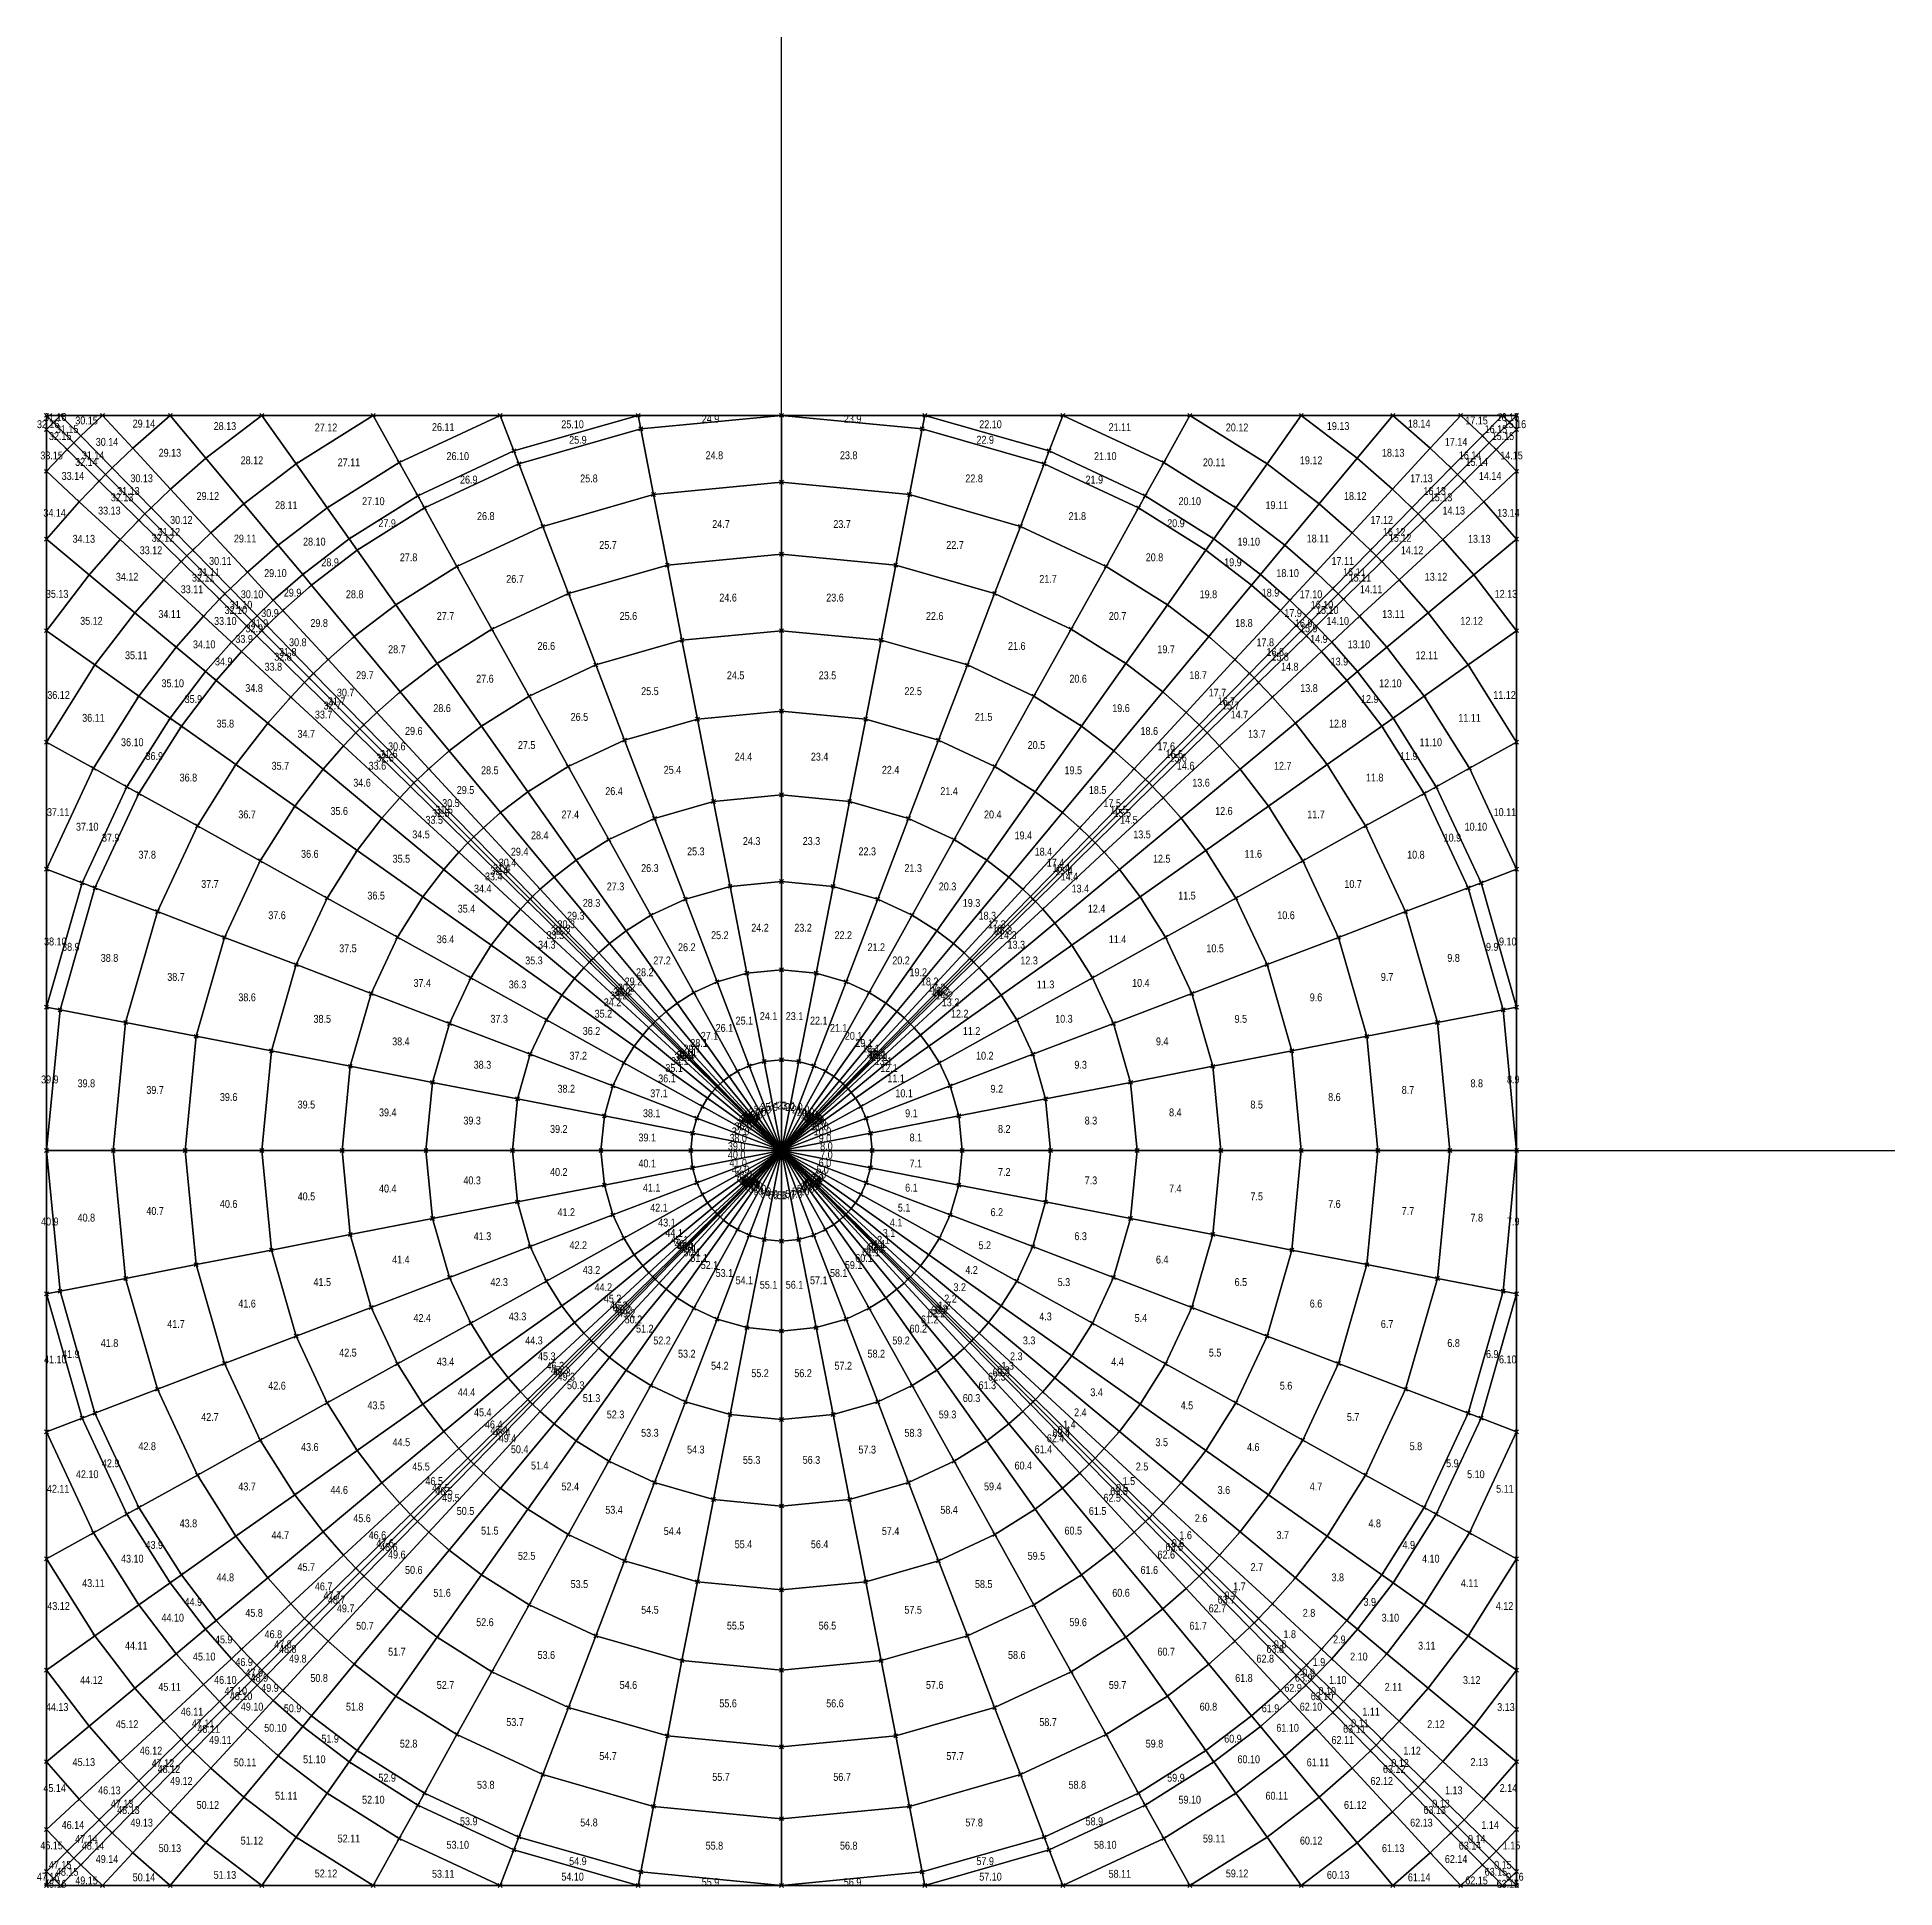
# Model space of a CAD drawing. Extents: x -1.9 to 2.84, y -1.88 to 2.84.
import ezdxf
from ezdxf.enums import TextEntityAlignment as Align

# ---------------------------------------------------------------- set-up
doc = ezdxf.new("R2010")
doc.units = 0
doc.header["$MEASUREMENT"] = 0
doc.header["$PDMODE"] = 3
doc.header["$PDSIZE"] = 0.005
for name, color, linetype in [('_assi', 5, 'Continuous'), ('ArcoBranches', 6, 'Continuous'), ('ColmoBranches', 7, 'Continuous'), ('ColmoNodes', 7, 'Continuous'), ('ColmoNodesEstradosso', 7, 'Continuous'), ('DiagonaliBranches', 20, 'Continuous'), ('DiagonaliNodes', 7, 'Continuous'), ('DiagonaliNodesEstradosso', 7, 'Continuous'), ('Faces', 160, 'Continuous'), ('FacesName', 1, 'Continuous'), ('MeridianiBranches', 3, 'Continuous'), ('NodiInterni', 1, 'Continuous'), ('NodiInterniEstradosso', 7, 'Continuous'), ('ParalleliBranches', 2, 'Continuous')]:
    doc.layers.add(name, color=color, linetype=linetype)
doc.styles.get("Standard").update_dxf_attribs({"font": 'ARIALN.TTF'})

msp = doc.modelspace()

# ---------------------------------------------------------------- texts
at = {"layer": 'FacesName'}
for s, p in [('32.16', (-1.8705, 1.8525, 0.2743)), ('31.16', (-1.8525, 1.8705, 0.2743)), ('31.15', (-1.8221, 1.8399, 0.5417)), ('30.15', (-1.7727, 1.8619, 0.6296)), ('29.14', (-1.6263, 1.854, 0.9607)), ('28.13', (-1.4197, 1.8477, 1.2548)), ('27.12', (-1.1619, 1.8441, 1.5007)), ('26.11', (-0.8629, 1.845, 1.689)), ('25.10', (-0.533, 1.8523, 1.8123)), ('24.9', (-0.1812, 1.8663, 1.866)), ('23.9', (0.1812, 1.8663, 1.866)), ('22.10', (0.533, 1.8523, 1.8123)), ('21.11', (0.8629, 1.845, 1.689)), ('20.12', (1.1619, 1.8441, 1.5007)), ('19.13', (1.4197, 1.8477, 1.2548)), ('18.14', (1.6263, 1.854, 0.9607)), ('17.15', (1.7727, 1.8619, 0.6296)), ('16.15', (1.8221, 1.8399, 0.5417)), ('16.16', (1.8525, 1.8705, 0.2743)), ('15.16', (1.8705, 1.8525, 0.2743)), ('32.15', (-1.8399, 1.8221, 0.5417)), ('30.14', (-1.7205, 1.8074, 0.8796)), ('25.9', (-0.5194, 1.8127, 1.857)), ('22.9', (0.5194, 1.8127, 1.857)), ('17.14', (1.7205, 1.8074, 0.8796)), ('15.15', (1.8399, 1.8221, 0.5417)), ('33.15', (-1.8619, 1.7727, 0.6296)), ('32.14', (-1.7732, 1.7561, 0.8796)), ('31.14', (-1.7561, 1.7732, 0.8796)), ('29.13', (-1.5601, 1.7796, 1.1838)), ('28.12', (-1.3509, 1.7603, 1.4424)), ('27.11', (-1.1035, 1.7551, 1.6456)), ('26.10', (-0.8258, 1.771, 1.7856)), ('24.8', (-0.1713, 1.7732, 1.9531)), ('23.8', (0.1713, 1.7732, 1.9531)), ('21.10', (0.8258, 1.771, 1.7856)), ('20.11', (1.1035, 1.7551, 1.6456)), ('19.12', (1.3509, 1.7603, 1.4424)), ('18.13', (1.5601, 1.7796, 1.1838)), ('16.14', (1.7561, 1.7732, 0.8796)), ('15.14', (1.7732, 1.7561, 0.8796)), ('14.15', (1.8619, 1.7727, 0.6296)), ('33.14', (-1.8074, 1.7205, 0.8796)), ('30.13', (-1.6321, 1.7145, 1.1838)), ('26.9', (-0.7978, 1.7111, 1.857)), ('25.8', (-0.4912, 1.7141, 1.9531)), ('22.8', (0.4912, 1.7141, 1.9531)), ('21.9', (0.7978, 1.7111, 1.857)), ('17.13', (1.6321, 1.7145, 1.1838)), ('14.14', (1.8074, 1.7205, 0.8796)), ('32.13', (-1.6821, 1.6659, 1.1838)), ('31.13', (-1.6659, 1.6821, 1.1838)), ('29.12', (-1.4633, 1.6693, 1.4424)), ('27.10', (-1.0412, 1.656, 1.7856)), ('20.10', (1.0412, 1.656, 1.7856)), ('18.12', (1.4633, 1.6693, 1.4424)), ('16.13', (1.6659, 1.6821, 1.1838)), ('15.13', (1.6821, 1.6659, 1.1838)), ('34.14', (-1.854, 1.6263, 0.9607)), ('33.13', (-1.7145, 1.6321, 1.1838)), ('30.12', (-1.5309, 1.6083, 1.4424)), ('28.11', (-1.2631, 1.6459, 1.6456)), ('26.8', (-0.7544, 1.618, 1.9531)), ('21.8', (0.7544, 1.618, 1.9531)), ('19.11', (1.2631, 1.6459, 1.6456)), ('17.12', (1.5309, 1.6083, 1.4424)), ('14.13', (1.7145, 1.6321, 1.1838)), ('13.14', (1.854, 1.6263, 0.9607)), ('34.13', (-1.7796, 1.5601, 1.1838)), ('32.12', (-1.5778, 1.5626, 1.4424)), ('31.12', (-1.5626, 1.5778, 1.4424)), ('29.11', (-1.3682, 1.5608, 1.6456)), ('27.9', (-1.006, 1.5999, 1.857)), ('24.7', (-0.1544, 1.5978, 2.1017)), ('23.7', (0.1544, 1.5978, 2.1017)), ('20.9', (1.006, 1.5999, 1.857)), ('18.11', (1.3682, 1.5608, 1.6456)), ('16.12', (1.5626, 1.5778, 1.4424)), ('15.12', (1.5778, 1.5626, 1.4424)), ('13.13', (1.7796, 1.5601, 1.1838)), ('33.12', (-1.6083, 1.5309, 1.4424)), ('28.10', (-1.1917, 1.5529, 1.7856)), ('27.8', (-0.9512, 1.5129, 1.9531)), ('25.7', (-0.4426, 1.5445, 2.1017)), ('22.7', (0.4426, 1.5445, 2.1017)), ('20.8', (0.9512, 1.5129, 1.9531)), ('19.10', (1.1917, 1.5529, 1.7856)), ('14.12', (1.6083, 1.5309, 1.4424)), ('34.12', (-1.6693, 1.4633, 1.4424)), ('32.11', (-1.4752, 1.461, 1.6456)), ('31.11', (-1.461, 1.4752, 1.6456)), ('30.11', (-1.4314, 1.5037, 1.6456)), ('29.10', (-1.2909, 1.4726, 1.7856)), ('28.9', (-1.1514, 1.5003, 1.857)), ('19.9', (1.1514, 1.5003, 1.857)), ('18.10', (1.2909, 1.4726, 1.7856)), ('17.11', (1.4314, 1.5037, 1.6456)), ('16.11', (1.461, 1.4752, 1.6456)), ('15.11', (1.4752, 1.461, 1.6456)), ('13.12', (1.6693, 1.4633, 1.4424)), ('35.13', (-1.8477, 1.4197, 1.2548)), ('33.11', (-1.5037, 1.4314, 1.6456)), ('30.10', (-1.3505, 1.4187, 1.7856)), ('29.9', (-1.2472, 1.4228, 1.857)), ('28.8', (-1.0888, 1.4187, 1.9531)), ('26.7', (-0.6798, 1.4579, 2.1017)), ('21.7', (0.6798, 1.4579, 2.1017)), ('19.8', (1.0888, 1.4187, 1.9531)), ('18.9', (1.2472, 1.4228, 1.857)), ('17.10', (1.3505, 1.4187, 1.7856)), ('14.11', (1.5037, 1.4314, 1.6456)), ('12.13', (1.8477, 1.4197, 1.2548)), ('34.11', (-1.5608, 1.3682, 1.6456)), ('32.10', (-1.3919, 1.3785, 1.7856)), ('31.10', (-1.3785, 1.3919, 1.7856)), ('30.9', (-1.3048, 1.3707, 1.857)), ('24.6', (-0.1363, 1.4102, 2.2343)), ('23.6', (0.1363, 1.4102, 2.2343)), ('17.9', (1.3048, 1.3707, 1.857)), ('16.10', (1.3785, 1.3919, 1.7856)), ('15.10', (1.3919, 1.3785, 1.7856)), ('13.11', (1.5608, 1.3682, 1.6456)), ('35.12', (-1.7603, 1.3509, 1.4424)), ('33.10', (-1.4187, 1.3505, 1.7856)), ('32.9', (-1.3448, 1.3318, 1.857)), ('31.9', (-1.3318, 1.3448, 1.857)), ('29.8', (-1.1794, 1.3454, 1.9531)), ('27.7', (-0.8571, 1.3632, 2.1017)), ('25.6', (-0.3906, 1.3632, 2.2343)), ('22.6', (0.3906, 1.3632, 2.2343)), ('20.7', (0.8571, 1.3632, 2.1017)), ('18.8', (1.1794, 1.3454, 1.9531)), ('16.9', (1.3318, 1.3448, 1.857)), ('15.9', (1.3448, 1.3318, 1.857)), ('14.10', (1.4187, 1.3505, 1.7856)), ('12.12', (1.7603, 1.3509, 1.4424)), ('34.10', (-1.4726, 1.2909, 1.7856)), ('33.9', (-1.3707, 1.3048, 1.857)), ('31.8', (-1.2594, 1.2716, 1.9531)), ('30.8', (-1.2338, 1.2962, 1.9531)), ('28.7', (-0.9811, 1.2784, 2.1017)), ('26.6', (-0.6, 1.2868, 2.2343)), ('21.6', (0.6, 1.2868, 2.2343)), ('19.7', (0.9811, 1.2784, 2.1017)), ('17.8', (1.2338, 1.2962, 1.9531)), ('16.8', (1.2594, 1.2716, 1.9531)), ('14.9', (1.3707, 1.3048, 1.857)), ('13.10', (1.4726, 1.2909, 1.7856)), ('35.11', (-1.6459, 1.2631, 1.6456)), ('34.9', (-1.4228, 1.2472, 1.857)), ('33.8', (-1.2962, 1.2338, 1.9531)), ('32.8', (-1.2716, 1.2594, 1.9531)), ('15.8', (1.2716, 1.2594, 1.9531)), ('14.8', (1.2962, 1.2338, 1.9531)), ('13.9', (1.4228, 1.2472, 1.857)), ('12.11', (1.6459, 1.2631, 1.6456)), ('35.10', (-1.5529, 1.1917, 1.7856)), ('34.8', (-1.3454, 1.1794, 1.9531)), ('29.7', (-1.0627, 1.2123, 2.1017)), ('27.6', (-0.7565, 1.2032, 2.2343)), ('24.5', (-0.1171, 1.2119, 2.3498)), ('23.5', (0.1171, 1.2119, 2.3498)), ('20.6', (0.7565, 1.2032, 2.2343)), ('18.7', (1.0627, 1.2123, 2.1017)), ('13.8', (1.3454, 1.1794, 1.9531)), ('12.10', (1.5529, 1.1917, 1.7856)), ('36.12', (-1.8441, 1.1619, 1.5007)), ('35.9', (-1.5003, 1.1514, 1.857)), ('32.7', (-1.1458, 1.1348, 2.1017)), ('31.7', (-1.1348, 1.1458, 2.1017)), ('30.7', (-1.1118, 1.1679, 2.1017)), ('28.6', (-0.8659, 1.1283, 2.2343)), ('25.5', (-0.3357, 1.1715, 2.3498)), ('22.5', (0.3357, 1.1715, 2.3498)), ('19.6', (0.8659, 1.1283, 2.2343)), ('17.7', (1.1118, 1.1679, 2.1017)), ('16.7', (1.1348, 1.1458, 2.1017)), ('15.7', (1.1458, 1.1348, 2.1017)), ('12.9', (1.5003, 1.1514, 1.857)), ('11.12', (1.8441, 1.1619, 1.5007)), ('36.11', (-1.7551, 1.1035, 1.6456)), ('35.8', (-1.4187, 1.0888, 1.9531)), ('33.7', (-1.1679, 1.1118, 2.1017)), ('26.5', (-0.5156, 1.1059, 2.3498)), ('21.5', (0.5156, 1.1059, 2.3498)), ('14.7', (1.1679, 1.1118, 2.1017)), ('12.8', (1.4187, 1.0888, 1.9531)), ('11.11', (1.7551, 1.1035, 1.6456)), ('36.10', (-1.656, 1.0412, 1.7856)), ('34.7', (-1.2123, 1.0627, 2.1017)), ('29.6', (-0.938, 1.07, 2.2343)), ('27.5', (-0.6501, 1.034, 2.3498)), ('20.5', (0.6501, 1.034, 2.3498)), ('18.6', (0.938, 1.07, 2.2343)), ('13.7', (1.2123, 1.0627, 2.1017)), ('11.10', (1.656, 1.0412, 1.7856)), ('36.9', (-1.5999, 1.006, 1.857)), ('32.6', (-1.0113, 1.0016, 2.2343)), ('31.6', (-1.0016, 1.0113, 2.2343)), ('30.6', (-0.9813, 1.0308, 2.2343)), ('24.4', (-0.0971, 1.0044, 2.4475)), ('23.4', (0.0971, 1.0044, 2.4475)), ('17.6', (0.9813, 1.0308, 2.2343)), ('16.6', (1.0016, 1.0113, 2.2343)), ('15.6', (1.0113, 1.0016, 2.2343)), ('11.9', (1.5999, 1.006, 1.857)), ('36.8', (-1.5129, 0.9512, 1.9531)), ('35.7', (-1.2784, 0.9811, 2.1017)), ('34.6', (-1.07, 0.938, 2.2343)), ('33.6', (-1.0308, 0.9813, 2.2343)), ('28.5', (-0.7441, 0.9697, 2.3498)), ('25.4', (-0.2782, 0.9709, 2.4475)), ('22.4', (0.2782, 0.9709, 2.4475)), ('19.5', (0.7441, 0.9697, 2.3498)), ('14.6', (1.0308, 0.9813, 2.2343)), ('13.6', (1.07, 0.938, 2.2343)), ('12.7', (1.2784, 0.9811, 2.1017)), ('11.8', (1.5129, 0.9512, 1.9531)), ('29.5', (-0.8061, 0.9195, 2.3498)), ('26.4', (-0.4273, 0.9165, 2.4475)), ('21.4', (0.4273, 0.9165, 2.4475)), ('18.5', (0.8061, 0.9195, 2.3498)), ('37.11', (-1.845, 0.8629, 1.689)), ('36.7', (-1.3632, 0.8571, 2.1017)), ('35.6', (-1.1283, 0.8659, 2.2343)), ('33.5', (-0.8859, 0.8433, 2.3498)), ('32.5', (-0.8691, 0.8607, 2.3498)), ('31.5', (-0.8607, 0.8691, 2.3498)), ('30.5', (-0.8433, 0.8859, 2.3498)), ('27.4', (-0.5388, 0.857, 2.4475)), ('20.4', (0.5388, 0.857, 2.4475)), ('17.5', (0.8433, 0.8859, 2.3498)), ('16.5', (0.8607, 0.8691, 2.3498)), ('15.5', (0.8691, 0.8607, 2.3498)), ('14.5', (0.8859, 0.8433, 2.3498)), ('12.6', (1.1283, 0.8659, 2.2343)), ('11.7', (1.3632, 0.8571, 2.1017)), ('10.11', (1.845, 0.8629, 1.689)), ('37.10', (-1.771, 0.8258, 1.7856)), ('37.9', (-1.7111, 0.7978, 1.857)), ('34.5', (-0.9195, 0.8061, 2.3498)), ('28.4', (-0.6167, 0.8036, 2.4475)), ('19.4', (0.6167, 0.8036, 2.4475)), ('13.5', (0.9195, 0.8061, 2.3498)), ('10.9', (1.7111, 0.7978, 1.857)), ('10.10', (1.771, 0.8258, 1.7856)), ('37.8', (-1.618, 0.7544, 1.9531)), ('36.6', (-1.2032, 0.7565, 2.2343)), ('29.4', (-0.668, 0.7621, 2.4475)), ('25.3', (-0.2186, 0.7629, 2.5265)), ('24.3', (-0.0763, 0.7892, 2.5265)), ('23.3', (0.0763, 0.7892, 2.5265)), ('22.3', (0.2186, 0.7629, 2.5265)), ('18.4', (0.668, 0.7621, 2.4475)), ('11.6', (1.2032, 0.7565, 2.2343)), ('10.8', (1.618, 0.7544, 1.9531)), ('35.5', (-0.9697, 0.7441, 2.3498)), ('32.4', (-0.7203, 0.7134, 2.4475)), ('31.4', (-0.7134, 0.7203, 2.4475)), ('30.4', (-0.6989, 0.7342, 2.4475)), ('26.3', (-0.3358, 0.7202, 2.5265)), ('21.3', (0.3358, 0.7202, 2.5265)), ('17.4', (0.6989, 0.7342, 2.4475)), ('16.4', (0.7134, 0.7203, 2.4475)), ('15.4', (0.7203, 0.7134, 2.4475)), ('12.5', (0.9697, 0.7441, 2.3498)), ('37.7', (-1.4579, 0.6798, 2.1017)), ('34.4', (-0.7621, 0.668, 2.4475)), ('33.4', (-0.7342, 0.6989, 2.4475)), ('27.3', (-0.4234, 0.6734, 2.5265)), ('20.3', (0.4234, 0.6734, 2.5265)), ('14.4', (0.7342, 0.6989, 2.4475)), ('13.4', (0.7621, 0.668, 2.4475)), ('10.7', (1.4579, 0.6798, 2.1017)), ('36.5', (-1.034, 0.6501, 2.3498)), ('35.4', (-0.8036, 0.6167, 2.4475)), ('28.3', (-0.4846, 0.6315, 2.5265)), ('19.3', (0.4846, 0.6315, 2.5265)), ('12.4', (0.8036, 0.6167, 2.4475)), ('11.5', (1.034, 0.6501, 2.3498)), ('37.6', (-1.2868, 0.6, 2.2343)), ('32.3', (-0.566, 0.5605, 2.5265)), ('31.3', (-0.5605, 0.566, 2.5265)), ('30.3', (-0.5492, 0.5769, 2.5265)), ('29.3', (-0.5249, 0.5988, 2.5265)), ('24.2', (-0.0549, 0.5681, 2.5863)), ('23.2', (0.0549, 0.5681, 2.5863)), ('18.3', (0.5249, 0.5988, 2.5265)), ('17.3', (0.5492, 0.5769, 2.5265)), ('16.3', (0.5605, 0.566, 2.5265)), ('15.3', (0.566, 0.5605, 2.5265)), ('10.6', (1.2868, 0.6, 2.2343)), ('38.10', (-1.8523, 0.533, 1.8123)), ('38.9', (-1.8127, 0.5194, 1.857)), ('37.5', (-1.1059, 0.5156, 2.3498)), ('36.4', (-0.857, 0.5388, 2.4475)), ('34.3', (-0.5988, 0.5249, 2.5265)), ('33.3', (-0.5769, 0.5492, 2.5265)), ('26.2', (-0.2417, 0.5184, 2.5863)), ('25.2', (-0.1574, 0.5491, 2.5863)), ('22.2', (0.1574, 0.5491, 2.5863)), ('21.2', (0.2417, 0.5184, 2.5863)), ('14.3', (0.5769, 0.5492, 2.5265)), ('13.3', (0.5988, 0.5249, 2.5265)), ('11.4', (0.857, 0.5388, 2.4475)), ('10.5', (1.1059, 0.5156, 2.3498)), ('9.9', (1.8127, 0.5194, 1.857)), ('9.10', (1.8523, 0.533, 1.8123)), ('38.8', (-1.7141, 0.4912, 1.9531)), ('35.3', (-0.6315, 0.4846, 2.5265)), ('27.2', (-0.3048, 0.4847, 2.5863)), ('20.2', (0.3048, 0.4847, 2.5863)), ('12.3', (0.6315, 0.4846, 2.5265)), ('9.8', (1.7141, 0.4912, 1.9531)), ('38.7', (-1.5445, 0.4426, 2.1017)), ('37.4', (-0.9165, 0.4273, 2.4475)), ('36.3', (-0.6734, 0.4234, 2.5265)), ('29.2', (-0.3778, 0.431, 2.5863)), ('28.2', (-0.3488, 0.4545, 2.5863)), ('19.2', (0.3488, 0.4545, 2.5863)), ('18.2', (0.3778, 0.431, 2.5863)), ('11.3', (0.6734, 0.4234, 2.5265)), ('10.4', (0.9165, 0.4273, 2.4475)), ('9.7', (1.5445, 0.4426, 2.1017)), ('38.6', (-1.3632, 0.3906, 2.2343)), ('34.2', (-0.431, 0.3778, 2.5863)), ('33.2', (-0.4153, 0.3953, 2.5863)), ('32.2', (-0.4074, 0.4035, 2.5863)), ('31.2', (-0.4035, 0.4074, 2.5863)), ('30.2', (-0.3953, 0.4153, 2.5863)), ('17.2', (0.3953, 0.4153, 2.5863)), ('16.2', (0.4035, 0.4074, 2.5863)), ('15.2', (0.4074, 0.4035, 2.5863)), ('14.2', (0.4153, 0.3953, 2.5863)), ('13.2', (0.431, 0.3778, 2.5863)), ('9.6', (1.3632, 0.3906, 2.2343)), ('38.5', (-1.1715, 0.3357, 2.3498)), ('37.3', (-0.7202, 0.3358, 2.5265)), ('35.2', (-0.4545, 0.3488, 2.5863)), ('25.1', (-0.0949, 0.3312, 2.6265)), ('24.1', (-0.0331, 0.3426, 2.6265)), ('23.1', (0.0331, 0.3426, 2.6265)), ('22.1', (0.0949, 0.3312, 2.6265)), ('12.2', (0.4545, 0.3488, 2.5863)), ('10.3', (0.7202, 0.3358, 2.5265)), ('9.5', (1.1715, 0.3357, 2.3498)), ('38.4', (-0.9709, 0.2782, 2.4475)), ('36.2', (-0.4847, 0.3048, 2.5863)), ('28.1', (-0.2104, 0.2741, 2.6265)), ('27.1', (-0.1838, 0.2923, 2.6265)), ('26.1', (-0.1458, 0.3126, 2.6265)), ('21.1', (0.1458, 0.3126, 2.6265)), ('20.1', (0.1838, 0.2923, 2.6265)), ('19.1', (0.2104, 0.2741, 2.6265)), ('11.2', (0.4847, 0.3048, 2.5863)), ('9.4', (0.9709, 0.2782, 2.4475)), ('37.2', (-0.5184, 0.2417, 2.5863)), ('34.1', (-0.2599, 0.2279, 2.6265)), ('33.1', (-0.2504, 0.2384, 2.6265)), ('32.1', (-0.2457, 0.2433, 2.6265)), ('31.1', (-0.2433, 0.2457, 2.6265)), ('30.1', (-0.2384, 0.2504, 2.6265)), ('29.1', (-0.2279, 0.2599, 2.6265)), ('18.1', (0.2279, 0.2599, 2.6265)), ('17.1', (0.2384, 0.2504, 2.6265)), ('16.1', (0.2433, 0.2457, 2.6265)), ('15.1', (0.2457, 0.2433, 2.6265)), ('14.1', (0.2504, 0.2384, 2.6265)), ('13.1', (0.2599, 0.2279, 2.6265)), ('10.2', (0.5184, 0.2417, 2.5863)), ('39.9', (-1.8663, 0.1812, 1.866)), ('38.3', (-0.7629, 0.2186, 2.5265)), ('36.1', (-0.2923, 0.1838, 2.6265)), ('35.1', (-0.2741, 0.2104, 2.6265)), ('12.1', (0.2741, 0.2104, 2.6265)), ('11.1', (0.2923, 0.1838, 2.6265)), ('9.3', (0.7629, 0.2186, 2.5265)), ('8.9', (1.8663, 0.1812, 1.866)), ('39.8', (-1.7732, 0.1713, 1.9531)), ('39.7', (-1.5978, 0.1544, 2.1017)), ('39.6', (-1.4102, 0.1363, 2.2343)), ('38.2', (-0.5491, 0.1574, 2.5863)), ('37.1', (-0.3126, 0.1458, 2.6265)), ('10.1', (0.3126, 0.1458, 2.6265)), ('9.2', (0.5491, 0.1574, 2.5863)), ('8.6', (1.4102, 0.1363, 2.2343)), ('8.7', (1.5978, 0.1544, 2.1017)), ('8.8', (1.7732, 0.1713, 1.9531)), ('39.5', (-1.2119, 0.1171, 2.3498)), ('39.4', (-1.0044, 0.0971, 2.4475)), ('38.1', (-0.3312, 0.0949, 2.6265)), ('29.0', (-0.0761, 0.0869, 2.6466)), ('28.0', (-0.0703, 0.0916, 2.6466)), ('27.0', (-0.0614, 0.0977, 2.6466)), ('26.0', (-0.0487, 0.1045, 2.6466)), ('25.0', (-0.0317, 0.1107, 2.6466)), ('24.0', (-0.0111, 0.1145, 2.6466)), ('23.0', (0.0111, 0.1145, 2.6466)), ('22.0', (0.0317, 0.1107, 2.6466)), ('21.0', (0.0487, 0.1045, 2.6466)), ('20.0', (0.0614, 0.0977, 2.6466)), ('19.0', (0.0703, 0.0916, 2.6466)), ('18.0', (0.0761, 0.0869, 2.6466)), ('9.1', (0.3312, 0.0949, 2.6265)), ('8.4', (1.0044, 0.0971, 2.4475)), ('8.5', (1.2119, 0.1171, 2.3498)), ('39.3', (-0.7892, 0.0763, 2.5265)), ('39.2', (-0.5681, 0.0549, 2.5863)), ('37.0', (-0.1045, 0.0487, 2.6466)), ('36.0', (-0.0977, 0.0614, 2.6466)), ('35.0', (-0.0916, 0.0703, 2.6466)), ('34.0', (-0.0869, 0.0761, 2.6466)), ('33.0', (-0.0837, 0.0797, 2.6466)), ('32.0', (-0.0821, 0.0813, 2.6466)), ('31.0', (-0.0813, 0.0821, 2.6466)), ('30.0', (-0.0797, 0.0837, 2.6466)), ('17.0', (0.0797, 0.0837, 2.6466)), ('16.0', (0.0813, 0.0821, 2.6466)), ('15.0', (0.0821, 0.0813, 2.6466)), ('14.0', (0.0837, 0.0797, 2.6466)), ('13.0', (0.0869, 0.0761, 2.6466)), ('12.0', (0.0916, 0.0703, 2.6466)), ('11.0', (0.0977, 0.0614, 2.6466)), ('10.0', (0.1045, 0.0487, 2.6466)), ('8.2', (0.5681, 0.0549, 2.5863)), ('8.3', (0.7892, 0.0763, 2.5265)), ('39.1', (-0.3426, 0.0331, 2.6265)), ('39.0', (-0.1145, 0.0111, 2.6466)), ('38.0', (-0.1107, 0.0317, 2.6466)), ('9.0', (0.1107, 0.0317, 2.6466)), ('8.0', (0.1145, 0.0111, 2.6466)), ('8.1', (0.3426, 0.0331, 2.6265)), ('40.2', (-0.5681, -0.0549, 2.5863)), ('40.1', (-0.3426, -0.0331, 2.6265)), ('40.0', (-0.1145, -0.0111, 2.6466)), ('41.0', (-0.1107, -0.0317, 2.6466)), ('42.0', (-0.1045, -0.0487, 2.6466)), ('5.0', (0.1045, -0.0487, 2.6466)), ('6.0', (0.1107, -0.0317, 2.6466)), ('7.0', (0.1145, -0.0111, 2.6466)), ('7.1', (0.3426, -0.0331, 2.6265)), ('7.2', (0.5681, -0.0549, 2.5863)), ('40.4', (-1.0044, -0.0971, 2.4475)), ('40.3', (-0.7892, -0.0763, 2.5265)), ('41.1', (-0.3312, -0.0949, 2.6265)), ('43.0', (-0.0977, -0.0614, 2.6466)), ('44.0', (-0.0916, -0.0703, 2.6466)), ('45.0', (-0.0869, -0.0761, 2.6466)), ('46.0', (-0.0837, -0.0797, 2.6466)), ('47.0', (-0.0821, -0.0813, 2.6466)), ('48.0', (-0.0813, -0.0821, 2.6466)), ('49.0', (-0.0797, -0.0837, 2.6466)), ('50.0', (-0.0761, -0.0869, 2.6466)), ('51.0', (-0.0703, -0.0916, 2.6466)), ('52.0', (-0.0614, -0.0977, 2.6466)), ('53.0', (-0.0487, -0.1045, 2.6466)), ('58.0', (0.0487, -0.1045, 2.6466)), ('59.0', (0.0614, -0.0977, 2.6466)), ('60.0', (0.0703, -0.0916, 2.6466)), ('61.0', (0.0761, -0.0869, 2.6466)), ('62.0', (0.0797, -0.0837, 2.6466)), ('63.0', (0.0813, -0.0821, 2.6466)), ('0.0', (0.0821, -0.0813, 2.6466)), ('1.0', (0.0837, -0.0797, 2.6466)), ('2.0', (0.0869, -0.0761, 2.6466)), ('3.0', (0.0916, -0.0703, 2.6466)), ('4.0', (0.0977, -0.0614, 2.6466)), ('6.1', (0.3312, -0.0949, 2.6265)), ('7.3', (0.7892, -0.0763, 2.5265)), ('7.4', (1.0044, -0.0971, 2.4475)), ('40.6', (-1.4102, -0.1363, 2.2343)), ('40.5', (-1.2119, -0.1171, 2.3498)), ('42.1', (-0.3126, -0.1458, 2.6265)), ('54.0', (-0.0317, -0.1107, 2.6466)), ('55.0', (-0.0111, -0.1145, 2.6466)), ('56.0', (0.0111, -0.1145, 2.6466)), ('57.0', (0.0317, -0.1107, 2.6466)), ('5.1', (0.3126, -0.1458, 2.6265)), ('7.5', (1.2119, -0.1171, 2.3498)), ('7.6', (1.4102, -0.1363, 2.2343)), ('40.9', (-1.8663, -0.1812, 1.866)), ('40.8', (-1.7732, -0.1713, 1.9531)), ('40.7', (-1.5978, -0.1544, 2.1017)), ('41.2', (-0.5491, -0.1574, 2.5863)), ('43.1', (-0.2923, -0.1838, 2.6265)), ('4.1', (0.2923, -0.1838, 2.6265)), ('6.2', (0.5491, -0.1574, 2.5863)), ('7.7', (1.5978, -0.1544, 2.1017)), ('7.8', (1.7732, -0.1713, 1.9531)), ('7.9', (1.8663, -0.1812, 1.866)), ('41.3', (-0.7629, -0.2186, 2.5265)), ('42.2', (-0.5184, -0.2417, 2.5863)), ('44.1', (-0.2741, -0.2104, 2.6265)), ('45.1', (-0.2599, -0.2279, 2.6265)), ('46.1', (-0.2504, -0.2384, 2.6265)), ('47.1', (-0.2457, -0.2433, 2.6265)), ('48.1', (-0.2433, -0.2457, 2.6265)), ('63.1', (0.2433, -0.2457, 2.6265)), ('0.1', (0.2457, -0.2433, 2.6265)), ('1.1', (0.2504, -0.2384, 2.6265)), ('2.1', (0.2599, -0.2279, 2.6265)), ('3.1', (0.2741, -0.2104, 2.6265)), ('5.2', (0.5184, -0.2417, 2.5863)), ('6.3', (0.7629, -0.2186, 2.5265)), ('41.4', (-0.9709, -0.2782, 2.4475)), ('49.1', (-0.2384, -0.2504, 2.6265)), ('50.1', (-0.2279, -0.2599, 2.6265)), ('51.1', (-0.2104, -0.2741, 2.6265)), ('52.1', (-0.1838, -0.2923, 2.6265)), ('59.1', (0.1838, -0.2923, 2.6265)), ('60.1', (0.2104, -0.2741, 2.6265)), ('61.1', (0.2279, -0.2599, 2.6265)), ('62.1', (0.2384, -0.2504, 2.6265)), ('6.4', (0.9709, -0.2782, 2.4475)), ('41.5', (-1.1715, -0.3357, 2.3498)), ('42.3', (-0.7202, -0.3358, 2.5265)), ('43.2', (-0.4847, -0.3048, 2.5863)), ('53.1', (-0.1458, -0.3126, 2.6265)), ('54.1', (-0.0949, -0.3312, 2.6265)), ('57.1', (0.0949, -0.3312, 2.6265)), ('58.1', (0.1458, -0.3126, 2.6265)), ('4.2', (0.4847, -0.3048, 2.5863)), ('5.3', (0.7202, -0.3358, 2.5265)), ('6.5', (1.1715, -0.3357, 2.3498)), ('44.2', (-0.4545, -0.3488, 2.5863)), ('45.2', (-0.431, -0.3778, 2.5863)), ('55.1', (-0.0331, -0.3426, 2.6265)), ('56.1', (0.0331, -0.3426, 2.6265)), ('2.2', (0.431, -0.3778, 2.5863)), ('3.2', (0.4545, -0.3488, 2.5863)), ('41.6', (-1.3632, -0.3906, 2.2343)), ('42.4', (-0.9165, -0.4273, 2.4475)), ('43.3', (-0.6734, -0.4234, 2.5265)), ('46.2', (-0.4153, -0.3953, 2.5863)), ('47.2', (-0.4074, -0.4035, 2.5863)), ('48.2', (-0.4035, -0.4074, 2.5863)), ('49.2', (-0.3953, -0.4153, 2.5863)), ('50.2', (-0.3778, -0.431, 2.5863)), ('61.2', (0.3778, -0.431, 2.5863)), ('62.2', (0.3953, -0.4153, 2.5863)), ('63.2', (0.4035, -0.4074, 2.5863)), ('0.2', (0.4074, -0.4035, 2.5863)), ('1.2', (0.4153, -0.3953, 2.5863)), ('4.3', (0.6734, -0.4234, 2.5265)), ('5.4', (0.9165, -0.4273, 2.4475)), ('6.6', (1.3632, -0.3906, 2.2343)), ('41.7', (-1.5445, -0.4426, 2.1017)), ('51.2', (-0.3488, -0.4545, 2.5863)), ('60.2', (0.3488, -0.4545, 2.5863)), ('6.7', (1.5445, -0.4426, 2.1017)), ('41.9', (-1.8127, -0.5194, 1.857)), ('41.8', (-1.7141, -0.4912, 1.9531)), ('42.5', (-1.1059, -0.5156, 2.3498)), ('44.3', (-0.6315, -0.4846, 2.5265)), ('45.3', (-0.5988, -0.5249, 2.5265)), ('52.2', (-0.3048, -0.4847, 2.5863)), ('53.2', (-0.2417, -0.5184, 2.5863)), ('58.2', (0.2417, -0.5184, 2.5863)), ('59.2', (0.3048, -0.4847, 2.5863)), ('2.3', (0.5988, -0.5249, 2.5265)), ('3.3', (0.6315, -0.4846, 2.5265)), ('5.5', (1.1059, -0.5156, 2.3498)), ('6.8', (1.7141, -0.4912, 1.9531)), ('6.9', (1.8127, -0.5194, 1.857)), ('41.10', (-1.8523, -0.533, 1.8123)), ('43.4', (-0.857, -0.5388, 2.4475)), ('46.3', (-0.5769, -0.5492, 2.5265)), ('47.3', (-0.566, -0.5605, 2.5265)), ('48.3', (-0.5605, -0.566, 2.5265)), ('49.3', (-0.5492, -0.5769, 2.5265)), ('54.2', (-0.1574, -0.5491, 2.5863)), ('55.2', (-0.0549, -0.5681, 2.5863)), ('56.2', (0.0549, -0.5681, 2.5863)), ('57.2', (0.1574, -0.5491, 2.5863)), ('62.3', (0.5492, -0.5769, 2.5265)), ('63.3', (0.5605, -0.566, 2.5265)), ('0.3', (0.566, -0.5605, 2.5265)), ('1.3', (0.5769, -0.5492, 2.5265)), ('4.4', (0.857, -0.5388, 2.4475)), ('6.10', (1.8523, -0.533, 1.8123)), ('42.6', (-1.2868, -0.6, 2.2343)), ('44.4', (-0.8036, -0.6167, 2.4475)), ('50.3', (-0.5249, -0.5988, 2.5265)), ('61.3', (0.5249, -0.5988, 2.5265)), ('3.4', (0.8036, -0.6167, 2.4475)), ('5.6', (1.2868, -0.6, 2.2343)), ('43.5', (-1.034, -0.6501, 2.3498)), ('45.4', (-0.7621, -0.668, 2.4475)), ('51.3', (-0.4846, -0.6315, 2.5265)), ('52.3', (-0.4234, -0.6734, 2.5265)), ('59.3', (0.4234, -0.6734, 2.5265)), ('60.3', (0.4846, -0.6315, 2.5265)), ('2.4', (0.7621, -0.668, 2.4475)), ('4.5', (1.034, -0.6501, 2.3498)), ('42.7', (-1.4579, -0.6798, 2.1017)), ('46.4', (-0.7342, -0.6989, 2.4475)), ('47.4', (-0.7203, -0.7134, 2.4475)), ('48.4', (-0.7134, -0.7203, 2.4475)), ('53.3', (-0.3358, -0.7202, 2.5265)), ('58.3', (0.3358, -0.7202, 2.5265)), ('63.4', (0.7134, -0.7203, 2.4475)), ('0.4', (0.7203, -0.7134, 2.4475)), ('1.4', (0.7342, -0.6989, 2.4475)), ('5.7', (1.4579, -0.6798, 2.1017)), ('42.8', (-1.618, -0.7544, 1.9531)), ('43.6', (-1.2032, -0.7565, 2.2343)), ('44.5', (-0.9697, -0.7441, 2.3498)), ('49.4', (-0.6989, -0.7342, 2.4475)), ('50.4', (-0.668, -0.7621, 2.4475)), ('54.3', (-0.2186, -0.7629, 2.5265)), ('57.3', (0.2186, -0.7629, 2.5265)), ('61.4', (0.668, -0.7621, 2.4475)), ('62.4', (0.6989, -0.7342, 2.4475)), ('3.5', (0.9697, -0.7441, 2.3498)), ('4.6', (1.2032, -0.7565, 2.2343)), ('5.8', (1.618, -0.7544, 1.9531)), ('42.9', (-1.7111, -0.7978, 1.857)), ('45.5', (-0.9195, -0.8061, 2.3498)), ('51.4', (-0.6167, -0.8036, 2.4475)), ('55.3', (-0.0763, -0.7892, 2.5265)), ('56.3', (0.0763, -0.7892, 2.5265)), ('60.4', (0.6167, -0.8036, 2.4475)), ('2.5', (0.9195, -0.8061, 2.3498)), ('5.9', (1.7111, -0.7978, 1.857)), ('42.11', (-1.845, -0.8629, 1.689)), ('42.10', (-1.771, -0.8258, 1.7856)), ('43.7', (-1.3632, -0.8571, 2.1017)), ('46.5', (-0.8859, -0.8433, 2.3498)), ('47.5', (-0.8691, -0.8607, 2.3498)), ('52.4', (-0.5388, -0.857, 2.4475)), ('59.4', (0.5388, -0.857, 2.4475)), ('0.5', (0.8691, -0.8607, 2.3498)), ('1.5', (0.8859, -0.8433, 2.3498)), ('4.7', (1.3632, -0.8571, 2.1017)), ('5.10', (1.771, -0.8258, 1.7856)), ('44.6', (-1.1283, -0.8659, 2.2343)), ('48.5', (-0.8607, -0.8691, 2.3498)), ('49.5', (-0.8433, -0.8859, 2.3498)), ('62.5', (0.8433, -0.8859, 2.3498)), ('63.5', (0.8607, -0.8691, 2.3498)), ('3.6', (1.1283, -0.8659, 2.2343)), ('5.11', (1.845, -0.8629, 1.689)), ('43.8', (-1.5129, -0.9512, 1.9531)), ('45.6', (-1.07, -0.938, 2.2343)), ('50.5', (-0.8061, -0.9195, 2.3498)), ('53.4', (-0.4273, -0.9165, 2.4475)), ('58.4', (0.4273, -0.9165, 2.4475)), ('61.5', (0.8061, -0.9195, 2.3498)), ('2.6', (1.07, -0.938, 2.2343)), ('4.8', (1.5129, -0.9512, 1.9531)), ('44.7', (-1.2784, -0.9811, 2.1017)), ('46.6', (-1.0308, -0.9813, 2.2343)), ('47.6', (-1.0113, -1.0016, 2.2343)), ('51.5', (-0.7441, -0.9697, 2.3498)), ('54.4', (-0.2782, -0.9709, 2.4475)), ('55.4', (-0.0971, -1.0044, 2.4475)), ('56.4', (0.0971, -1.0044, 2.4475)), ('57.4', (0.2782, -0.9709, 2.4475)), ('60.5', (0.7441, -0.9697, 2.3498)), ('0.6', (1.0113, -1.0016, 2.2343)), ('1.6', (1.0308, -0.9813, 2.2343)), ('3.7', (1.2784, -0.9811, 2.1017)), ('43.10', (-1.656, -1.0412, 1.7856)), ('43.9', (-1.5999, -1.006, 1.857)), ('48.6', (-1.0016, -1.0113, 2.2343)), ('49.6', (-0.9813, -1.0308, 2.2343)), ('52.5', (-0.6501, -1.034, 2.3498)), ('59.5', (0.6501, -1.034, 2.3498)), ('62.6', (0.9813, -1.0308, 2.2343)), ('63.6', (1.0016, -1.0113, 2.2343)), ('4.9', (1.5999, -1.006, 1.857)), ('4.10', (1.656, -1.0412, 1.7856)), ('44.8', (-1.4187, -1.0888, 1.9531)), ('45.7', (-1.2123, -1.0627, 2.1017)), ('50.6', (-0.938, -1.07, 2.2343)), ('61.6', (0.938, -1.07, 2.2343)), ('2.7', (1.2123, -1.0627, 2.1017)), ('3.8', (1.4187, -1.0888, 1.9531)), ('43.11', (-1.7551, -1.1035, 1.6456)), ('46.7', (-1.1679, -1.1118, 2.1017)), ('47.7', (-1.1458, -1.1348, 2.1017)), ('48.7', (-1.1348, -1.1458, 2.1017)), ('51.6', (-0.8659, -1.1283, 2.2343)), ('53.5', (-0.5156, -1.1059, 2.3498)), ('58.5', (0.5156, -1.1059, 2.3498)), ('60.6', (0.8659, -1.1283, 2.2343)), ('63.7', (1.1348, -1.1458, 2.1017)), ('0.7', (1.1458, -1.1348, 2.1017)), ('1.7', (1.1679, -1.1118, 2.1017)), ('4.11', (1.7551, -1.1035, 1.6456)), ('43.12', (-1.8441, -1.1619, 1.5007)), ('44.10', (-1.5529, -1.1917, 1.7856)), ('44.9', (-1.5003, -1.1514, 1.857)), ('45.8', (-1.3454, -1.1794, 1.9531)), ('49.7', (-1.1118, -1.1679, 2.1017)), ('54.5', (-0.3357, -1.1715, 2.3498)), ('57.5', (0.3357, -1.1715, 2.3498)), ('62.7', (1.1118, -1.1679, 2.1017)), ('2.8', (1.3454, -1.1794, 1.9531)), ('3.9', (1.5003, -1.1514, 1.857)), ('3.10', (1.5529, -1.1917, 1.7856)), ('4.12', (1.8441, -1.1619, 1.5007)), ('46.8', (-1.2962, -1.2338, 1.9531)), ('50.7', (-1.0627, -1.2123, 2.1017)), ('52.6', (-0.7565, -1.2032, 2.2343)), ('55.5', (-0.1171, -1.2119, 2.3498)), ('56.5', (0.1171, -1.2119, 2.3498)), ('59.6', (0.7565, -1.2032, 2.2343)), ('61.7', (1.0627, -1.2123, 2.1017)), ('1.8', (1.2962, -1.2338, 1.9531)), ('44.11', (-1.6459, -1.2631, 1.6456)), ('45.9', (-1.4228, -1.2472, 1.857)), ('47.8', (-1.2716, -1.2594, 1.9531)), ('48.8', (-1.2594, -1.2716, 1.9531)), ('51.7', (-0.9811, -1.2784, 2.1017)), ('53.6', (-0.6, -1.2868, 2.2343)), ('58.6', (0.6, -1.2868, 2.2343)), ('60.7', (0.9811, -1.2784, 2.1017)), ('63.8', (1.2594, -1.2716, 1.9531)), ('0.8', (1.2716, -1.2594, 1.9531)), ('2.9', (1.4228, -1.2472, 1.857)), ('3.11', (1.6459, -1.2631, 1.6456)), ('45.10', (-1.4726, -1.2909, 1.7856)), ('46.9', (-1.3707, -1.3048, 1.857)), ('47.9', (-1.3448, -1.3318, 1.857)), ('49.8', (-1.2338, -1.2962, 1.9531)), ('62.8', (1.2338, -1.2962, 1.9531)), ('0.9', (1.3448, -1.3318, 1.857)), ('1.9', (1.3707, -1.3048, 1.857)), ('2.10', (1.4726, -1.2909, 1.7856)), ('44.12', (-1.7603, -1.3509, 1.4424)), ('45.11', (-1.5608, -1.3682, 1.6456)), ('46.10', (-1.4187, -1.3505, 1.7856)), ('47.10', (-1.3919, -1.3785, 1.7856)), ('48.9', (-1.3318, -1.3448, 1.857)), ('49.9', (-1.3048, -1.3707, 1.857)), ('50.8', (-1.1794, -1.3454, 1.9531)), ('52.7', (-0.8571, -1.3632, 2.1017)), ('54.6', (-0.3906, -1.3632, 2.2343)), ('57.6', (0.3906, -1.3632, 2.2343)), ('59.7', (0.8571, -1.3632, 2.1017)), ('61.8', (1.1794, -1.3454, 1.9531)), ('62.9', (1.3048, -1.3707, 1.857)), ('63.9', (1.3318, -1.3448, 1.857)), ('0.10', (1.3919, -1.3785, 1.7856)), ('1.10', (1.4187, -1.3505, 1.7856)), ('2.11', (1.5608, -1.3682, 1.6456)), ('3.12', (1.7603, -1.3509, 1.4424)), ('44.13', (-1.8477, -1.4197, 1.2548)), ('46.11', (-1.5037, -1.4314, 1.6456)), ('48.10', (-1.3785, -1.3919, 1.7856)), ('49.10', (-1.3505, -1.4187, 1.7856)), ('50.9', (-1.2472, -1.4228, 1.857)), ('51.8', (-1.0888, -1.4187, 1.9531)), ('55.6', (-0.1363, -1.4102, 2.2343)), ('56.6', (0.1363, -1.4102, 2.2343)), ('60.8', (1.0888, -1.4187, 1.9531)), ('61.9', (1.2472, -1.4228, 1.857)), ('62.10', (1.3505, -1.4187, 1.7856)), ('63.10', (1.3785, -1.3919, 1.7856)), ('1.11', (1.5037, -1.4314, 1.6456)), ('3.13', (1.8477, -1.4197, 1.2548)), ('45.12', (-1.6693, -1.4633, 1.4424)), ('47.11', (-1.4752, -1.461, 1.6456)), ('48.11', (-1.461, -1.4752, 1.6456)), ('50.10', (-1.2909, -1.4726, 1.7856)), ('53.7', (-0.6798, -1.4579, 2.1017)), ('58.7', (0.6798, -1.4579, 2.1017)), ('61.10', (1.2909, -1.4726, 1.7856)), ('63.11', (1.461, -1.4752, 1.6456)), ('0.11', (1.4752, -1.461, 1.6456)), ('2.12', (1.6693, -1.4633, 1.4424)), ('49.11', (-1.4314, -1.5037, 1.6456)), ('51.9', (-1.1514, -1.5003, 1.857)), ('52.8', (-0.9512, -1.5129, 1.9531)), ('59.8', (0.9512, -1.5129, 1.9531)), ('60.9', (1.1514, -1.5003, 1.857)), ('62.11', (1.4314, -1.5037, 1.6456)), ('45.13', (-1.7796, -1.5601, 1.1838)), ('46.12', (-1.6083, -1.5309, 1.4424)), ('47.12', (-1.5778, -1.5626, 1.4424)), ('50.11', (-1.3682, -1.5608, 1.6456)), ('51.10', (-1.1917, -1.5529, 1.7856)), ('54.7', (-0.4426, -1.5445, 2.1017)), ('57.7', (0.4426, -1.5445, 2.1017)), ('60.10', (1.1917, -1.5529, 1.7856)), ('61.11', (1.3682, -1.5608, 1.6456)), ('0.12', (1.5778, -1.5626, 1.4424)), ('1.12', (1.6083, -1.5309, 1.4424)), ('2.13', (1.7796, -1.5601, 1.1838)), ('48.12', (-1.5626, -1.5778, 1.4424)), ('49.12', (-1.5309, -1.6083, 1.4424)), ('52.9', (-1.006, -1.5999, 1.857)), ('53.8', (-0.7544, -1.618, 1.9531)), ('55.7', (-0.1544, -1.5978, 2.1017)), ('56.7', (0.1544, -1.5978, 2.1017)), ('58.8', (0.7544, -1.618, 1.9531)), ('59.9', (1.006, -1.5999, 1.857)), ('62.12', (1.5309, -1.6083, 1.4424)), ('63.12', (1.5626, -1.5778, 1.4424)), ('45.14', (-1.854, -1.6263, 0.9607)), ('46.13', (-1.7145, -1.6321, 1.1838)), ('47.13', (-1.6821, -1.6659, 1.1838)), ('51.11', (-1.2631, -1.6459, 1.6456)), ('52.10', (-1.0412, -1.656, 1.7856)), ('59.10', (1.0412, -1.656, 1.7856)), ('60.11', (1.2631, -1.6459, 1.6456)), ('0.13', (1.6821, -1.6659, 1.1838)), ('1.13', (1.7145, -1.6321, 1.1838)), ('2.14', (1.854, -1.6263, 0.9607)), ('48.13', (-1.6659, -1.6821, 1.1838)), ('49.13', (-1.6321, -1.7145, 1.1838)), ('50.12', (-1.4633, -1.6693, 1.4424)), ('53.9', (-0.7978, -1.7111, 1.857)), ('54.8', (-0.4912, -1.7141, 1.9531)), ('57.8', (0.4912, -1.7141, 1.9531)), ('58.9', (0.7978, -1.7111, 1.857)), ('61.12', (1.4633, -1.6693, 1.4424)), ('62.13', (1.6321, -1.7145, 1.1838)), ('63.13', (1.6659, -1.6821, 1.1838)), ('46.14', (-1.8074, -1.7205, 0.8796)), ('47.14', (-1.7732, -1.7561, 0.8796)), ('51.12', (-1.3509, -1.7603, 1.4424)), ('52.11', (-1.1035, -1.7551, 1.6456)), ('59.11', (1.1035, -1.7551, 1.6456)), ('60.12', (1.3509, -1.7603, 1.4424)), ('0.14', (1.7732, -1.7561, 0.8796)), ('1.14', (1.8074, -1.7205, 0.8796)), ('46.15', (-1.8619, -1.7727, 0.6296)), ('48.14', (-1.7561, -1.7732, 0.8796)), ('49.14', (-1.7205, -1.8074, 0.8796)), ('50.13', (-1.5601, -1.7796, 1.1838)), ('53.10', (-0.8258, -1.771, 1.7856)), ('55.8', (-0.1713, -1.7732, 1.9531)), ('56.8', (0.1713, -1.7732, 1.9531)), ('58.10', (0.8258, -1.771, 1.7856)), ('61.13', (1.5601, -1.7796, 1.1838)), ('62.14', (1.7205, -1.8074, 0.8796)), ('63.14', (1.7561, -1.7732, 0.8796)), ('1.15', (1.8619, -1.7727, 0.6296)), ('47.16', (-1.8705, -1.8525, 0.2743)), ('47.15', (-1.8399, -1.8221, 0.5417)), ('48.15', (-1.8221, -1.8399, 0.5417)), ('50.14', (-1.6263, -1.854, 0.9607)), ('51.13', (-1.4197, -1.8477, 1.2548)), ('52.12', (-1.1619, -1.8441, 1.5007)), ('53.11', (-0.8629, -1.845, 1.689)), ('54.10', (-0.533, -1.8523, 1.8123)), ('54.9', (-0.5194, -1.8127, 1.857)), ('57.9', (0.5194, -1.8127, 1.857)), ('57.10', (0.533, -1.8523, 1.8123)), ('58.11', (0.8629, -1.845, 1.689)), ('59.12', (1.1619, -1.8441, 1.5007)), ('60.13', (1.4197, -1.8477, 1.2548)), ('61.14', (1.6263, -1.854, 0.9607)), ('63.15', (1.8221, -1.8399, 0.5417)), ('0.15', (1.8399, -1.8221, 0.5417)), ('0.16', (1.8705, -1.8525, 0.2743)), ('48.16', (-1.8525, -1.8705, 0.2743)), ('49.15', (-1.7727, -1.8619, 0.6296)), ('55.9', (-0.1812, -1.8663, 1.866)), ('56.9', (0.1812, -1.8663, 1.866)), ('62.15', (1.7727, -1.8619, 0.6296)), ('63.16', (1.8525, -1.8705, 0.2743))]:
    msp.add_text(s, height=0.02, dxfattribs=at).set_placement(p, align=Align.MIDDLE_CENTER)

# ---------------------------------------------------------------- linework, layer by layer
at = {"layer": '_assi'}
for q in [(0, 2.8397), (2.8397, 0)]:
    msp.add_line((0, 0), q, dxfattribs=at)
at = {"layer": 'ArcoBranches'}
for p, q in [((-1.839, 1.875, 0.3658), (-1.875, 1.875, 0)), ((-1.875, 1.875, 0), (-1.875, 1.839, 0.3658)), ((-1.7323, 1.875, 0.7175), (-1.839, 1.875, 0.3658)), ((-1.559, 1.875, 1.0417), (-1.7323, 1.875, 0.7175)), ((-1.3258, 1.875, 1.3258), (-1.559, 1.875, 1.0417)), ((-1.0417, 1.875, 1.559), (-1.3258, 1.875, 1.3258)), ((-0.7175, 1.875, 1.7323), (-1.0417, 1.875, 1.559)), ((-0.3658, 1.875, 1.839), (-0.7175, 1.875, 1.7323)), ((0, 1.875, 1.875), (-0.3658, 1.875, 1.839)), ((0.3658, 1.875, 1.839), (0, 1.875, 1.875)), ((0.7175, 1.875, 1.7323), (0.3658, 1.875, 1.839)), ((1.0417, 1.875, 1.559), (0.7175, 1.875, 1.7323)), ((1.3258, 1.875, 1.3258), (1.0417, 1.875, 1.559)), ((1.559, 1.875, 1.0417), (1.3258, 1.875, 1.3258)), ((1.7323, 1.875, 0.7175), (1.559, 1.875, 1.0417)), ((1.839, 1.875, 0.3658), (1.7323, 1.875, 0.7175)), ((1.875, 1.875, 0), (1.839, 1.875, 0.3658)), ((1.875, 1.839, 0.3658), (1.875, 1.875, 0)), ((-1.875, 1.839, 0.3658), (-1.875, 1.7323, 0.7175)), ((1.875, 1.7323, 0.7175), (1.875, 1.839, 0.3658)), ((-1.875, 1.7323, 0.7175), (-1.875, 1.559, 1.0417)), ((1.875, 1.559, 1.0417), (1.875, 1.7323, 0.7175)), ((-1.875, 1.559, 1.0417), (-1.875, 1.3258, 1.3258)), ((1.875, 1.3258, 1.3258), (1.875, 1.559, 1.0417)), ((-1.875, 1.3258, 1.3258), (-1.875, 1.0417, 1.559)), ((1.875, 1.0417, 1.559), (1.875, 1.3258, 1.3258)), ((-1.875, 1.0417, 1.559), (-1.875, 0.7175, 1.7323)), ((1.875, 0.7175, 1.7323), (1.875, 1.0417, 1.559)), ((-1.875, 0.7175, 1.7323), (-1.875, 0.3658, 1.839)), ((1.875, 0.3658, 1.839), (1.875, 0.7175, 1.7323)), ((-1.875, 0.3658, 1.839), (-1.875, 0, 1.875)), ((1.875, 0, 1.875), (1.875, 0.3658, 1.839)), ((-1.875, 0, 1.875), (-1.875, -0.3658, 1.839)), ((1.875, -0.3658, 1.839), (1.875, 0, 1.875)), ((-1.875, -0.3658, 1.839), (-1.875, -0.7175, 1.7323)), ((1.875, -0.7175, 1.7323), (1.875, -0.3658, 1.839)), ((-1.875, -0.7175, 1.7323), (-1.875, -1.0417, 1.559)), ((1.875, -1.0417, 1.559), (1.875, -0.7175, 1.7323)), ((-1.875, -1.0417, 1.559), (-1.875, -1.3258, 1.3258)), ((1.875, -1.3258, 1.3258), (1.875, -1.0417, 1.559)), ((-1.875, -1.3258, 1.3258), (-1.875, -1.559, 1.0417)), ((1.875, -1.559, 1.0417), (1.875, -1.3258, 1.3258)), ((-1.875, -1.559, 1.0417), (-1.875, -1.7323, 0.7175)), ((1.875, -1.7323, 0.7175), (1.875, -1.559, 1.0417)), ((-1.875, -1.7323, 0.7175), (-1.875, -1.839, 0.3658)), ((1.875, -1.839, 0.3658), (1.875, -1.7323, 0.7175)), ((-1.875, -1.839, 0.3658), (-1.875, -1.875, 0)), ((1.875, -1.875, 0), (1.875, -1.839, 0.3658)), ((-1.875, -1.875, 0), (-1.839, -1.875, 0.3658)), ((-1.839, -1.875, 0.3658), (-1.7323, -1.875, 0.7175)), ((-1.7323, -1.875, 0.7175), (-1.559, -1.875, 1.0417)), ((-1.559, -1.875, 1.0417), (-1.3258, -1.875, 1.3258)), ((-1.3258, -1.875, 1.3258), (-1.0417, -1.875, 1.559)), ((-1.0417, -1.875, 1.559), (-0.7175, -1.875, 1.7323)), ((-0.7175, -1.875, 1.7323), (-0.3658, -1.875, 1.839)), ((-0.3658, -1.875, 1.839), (0, -1.875, 1.875)), ((0, -1.875, 1.875), (0.3658, -1.875, 1.839)), ((0.3658, -1.875, 1.839), (0.7175, -1.875, 1.7323)), ((0.7175, -1.875, 1.7323), (1.0417, -1.875, 1.559)), ((1.0417, -1.875, 1.559), (1.3258, -1.875, 1.3258)), ((1.3258, -1.875, 1.3258), (1.559, -1.875, 1.0417)), ((1.559, -1.875, 1.0417), (1.7323, -1.875, 0.7175)), ((1.7323, -1.875, 0.7175), (1.839, -1.875, 0.3658)), ((1.839, -1.875, 0.3658), (1.875, -1.875, 0))]:
    msp.add_line(p, q, dxfattribs=at)
at = {"layer": 'ColmoBranches'}
for p, q in [((0, 1.7044, 2.0313), (0, 1.875, 1.875)), ((0, 1.5209, 2.1721), (0, 1.7044, 2.0313)), ((0, 1.3258, 2.2964), (0, 1.5209, 2.1721)), ((0, 1.1206, 2.4032), (0, 1.3258, 2.2964)), ((0, 0.9069, 2.4917), (0, 1.1206, 2.4032)), ((0, 0.6863, 2.5613), (0, 0.9069, 2.4917)), ((0, 0.4605, 2.6114), (0, 0.6863, 2.5613)), ((0, 0.2311, 2.6416), (0, 0.4605, 2.6114)), ((0, 0, 2.6517), (0, 0.2311, 2.6416)), ((-1.7044, 0, 2.0313), (-1.875, 0, 1.875)), ((-1.5209, 0, 2.1721), (-1.7044, 0, 2.0313)), ((-1.3258, 0, 2.2964), (-1.5209, 0, 2.1721)), ((-1.1206, 0, 2.4032), (-1.3258, 0, 2.2964)), ((-0.9069, 0, 2.4917), (-1.1206, 0, 2.4032)), ((-0.6863, 0, 2.5613), (-0.9069, 0, 2.4917)), ((-0.4605, 0, 2.6114), (-0.6863, 0, 2.5613)), ((-0.2311, 0, 2.6416), (-0.4605, 0, 2.6114)), ((0, 0, 2.6517), (-0.2311, 0, 2.6416)), ((0, 0, 2.6517), (0.2311, 0, 2.6416)), ((0, 0, 2.6517), (0, -0.2311, 2.6416)), ((0.2311, 0, 2.6416), (0.4605, 0, 2.6114)), ((0.4605, 0, 2.6114), (0.6863, 0, 2.5613)), ((0.6863, 0, 2.5613), (0.9069, 0, 2.4917)), ((0.9069, 0, 2.4917), (1.1206, 0, 2.4032)), ((1.1206, 0, 2.4032), (1.3258, 0, 2.2964)), ((1.3258, 0, 2.2964), (1.5209, 0, 2.1721)), ((1.5209, 0, 2.1721), (1.7044, 0, 2.0313)), ((1.7044, 0, 2.0313), (1.875, 0, 1.875)), ((0, -0.2311, 2.6416), (0, -0.4605, 2.6114)), ((0, -0.4605, 2.6114), (0, -0.6863, 2.5613)), ((0, -0.6863, 2.5613), (0, -0.9069, 2.4917)), ((0, -0.9069, 2.4917), (0, -1.1206, 2.4032)), ((0, -1.1206, 2.4032), (0, -1.3258, 2.2964)), ((0, -1.3258, 2.2964), (0, -1.5209, 2.1721)), ((0, -1.5209, 2.1721), (0, -1.7044, 2.0313)), ((0, -1.7044, 2.0313), (0, -1.875, 1.875))]:
    msp.add_line(p, q, dxfattribs=at)
at = {"layer": 'ColmoNodes'}
for p in [(0, 1.875, 1.875), (0, 1.7044, 2.0313), (0, 1.5209, 2.1721), (0, 1.3258, 2.2964), (0, 1.1206, 2.4032), (0, 0.9069, 2.4917), (0, 0.6863, 2.5613), (0, 0.4605, 2.6114), (0, 0.2311, 2.6416), (-1.875, 0, 1.875), (-1.7044, 0, 2.0313), (-1.5209, 0, 2.1721), (-1.3258, 0, 2.2964), (-1.1206, 0, 2.4032), (-0.9069, 0, 2.4917), (-0.6863, 0, 2.5613), (-0.4605, 0, 2.6114), (-0.2311, 0, 2.6416), (0, 0, 2.6517), (0.2311, 0, 2.6416), (0.4605, 0, 2.6114), (0.6863, 0, 2.5613), (0.9069, 0, 2.4917), (1.1206, 0, 2.4032), (1.3258, 0, 2.2964), (1.5209, 0, 2.1721), (1.7044, 0, 2.0313), (1.875, 0, 1.875), (0, -0.2311, 2.6416), (0, -0.4605, 2.6114), (0, -0.6863, 2.5613), (0, -0.9069, 2.4917), (0, -1.1206, 2.4032), (0, -1.3258, 2.2964), (0, -1.5209, 2.1721), (0, -1.7044, 2.0313), (0, -1.875, 1.875)]:
    msp.add_point(p, dxfattribs=at)
at = {"layer": 'ColmoNodesEstradosso'}
for p in [(0, 0, 3.1517), (0.2311, 0, 3.1432), (0.4605, 0, 3.1178), (0.6863, 0, 3.076), (0.9069, 0, 3.0183), (1.1206, 0, 2.9457), (1.3258, 0, 2.8592), (1.5209, 0, 2.7604), (1.7044, 0, 2.651), (1.875, 0, 2.5332)]:
    msp.add_point(p, dxfattribs=at)
at = {"layer": 'DiagonaliBranches'}
for p, q in [((-1.8571, 1.8571, 0.3658), (-1.875, 1.875, 0)), ((-1.805, 1.805, 0.7175), (-1.8571, 1.8571, 0.3658)), ((1.805, 1.805, 0.7175), (1.8571, 1.8571, 0.3658)), ((1.8571, 1.8571, 0.3658), (1.875, 1.875, 0)), ((-1.7243, 1.7243, 1.0417), (-1.805, 1.805, 0.7175)), ((1.7243, 1.7243, 1.0417), (1.805, 1.805, 0.7175)), ((-1.6238, 1.6238, 1.3258), (-1.7243, 1.7243, 1.0417)), ((1.6238, 1.6238, 1.3258), (1.7243, 1.7243, 1.0417)), ((-1.5167, 1.5167, 1.559), (-1.6238, 1.6238, 1.3258)), ((1.5167, 1.5167, 1.559), (1.6238, 1.6238, 1.3258)), ((-1.4196, 1.4196, 1.7323), (-1.5167, 1.5167, 1.559)), ((1.4196, 1.4196, 1.7323), (1.5167, 1.5167, 1.559)), ((-1.3508, 1.3508, 1.839), (-1.4196, 1.4196, 1.7323)), ((1.3508, 1.3508, 1.839), (1.4196, 1.4196, 1.7323)), ((-1.3258, 1.3258, 1.875), (-1.3508, 1.3508, 1.839)), ((1.3258, 1.3258, 1.875), (1.3508, 1.3508, 1.839)), ((-1.2052, 1.2052, 2.0313), (-1.3258, 1.3258, 1.875)), ((1.2052, 1.2052, 2.0313), (1.3258, 1.3258, 1.875)), ((-1.0755, 1.0755, 2.1721), (-1.2052, 1.2052, 2.0313)), ((1.0755, 1.0755, 2.1721), (1.2052, 1.2052, 2.0313)), ((-0.9375, 0.9375, 2.2964), (-1.0755, 1.0755, 2.1721)), ((0.9375, 0.9375, 2.2964), (1.0755, 1.0755, 2.1721)), ((-0.7924, 0.7924, 2.4032), (-0.9375, 0.9375, 2.2964)), ((0.7924, 0.7924, 2.4032), (0.9375, 0.9375, 2.2964)), ((-0.6413, 0.6413, 2.4917), (-0.7924, 0.7924, 2.4032)), ((0.6413, 0.6413, 2.4917), (0.7924, 0.7924, 2.4032)), ((-0.4853, 0.4853, 2.5613), (-0.6413, 0.6413, 2.4917)), ((0.4853, 0.4853, 2.5613), (0.6413, 0.6413, 2.4917)), ((-0.3256, 0.3256, 2.6114), (-0.4853, 0.4853, 2.5613)), ((0.3256, 0.3256, 2.6114), (0.4853, 0.4853, 2.5613)), ((-0.1634, 0.1634, 2.6416), (-0.3256, 0.3256, 2.6114)), ((0.1634, 0.1634, 2.6416), (0.3256, 0.3256, 2.6114)), ((0, 0, 2.6517), (-0.1634, 0.1634, 2.6416)), ((0, 0, 2.6517), (0.1634, 0.1634, 2.6416)), ((0, 0, 2.6517), (-0.1634, -0.1634, 2.6416)), ((0, 0, 2.6517), (0.1634, -0.1634, 2.6416)), ((-0.1634, -0.1634, 2.6416), (-0.3256, -0.3256, 2.6114)), ((0.1634, -0.1634, 2.6416), (0.3256, -0.3256, 2.6114)), ((-0.3256, -0.3256, 2.6114), (-0.4853, -0.4853, 2.5613)), ((0.3256, -0.3256, 2.6114), (0.4853, -0.4853, 2.5613)), ((-0.4853, -0.4853, 2.5613), (-0.6413, -0.6413, 2.4917)), ((0.4853, -0.4853, 2.5613), (0.6413, -0.6413, 2.4917)), ((-0.6413, -0.6413, 2.4917), (-0.7924, -0.7924, 2.4032)), ((0.6413, -0.6413, 2.4917), (0.7924, -0.7924, 2.4032)), ((-0.7924, -0.7924, 2.4032), (-0.9375, -0.9375, 2.2964)), ((0.7924, -0.7924, 2.4032), (0.9375, -0.9375, 2.2964)), ((-0.9375, -0.9375, 2.2964), (-1.0755, -1.0755, 2.1721)), ((0.9375, -0.9375, 2.2964), (1.0755, -1.0755, 2.1721)), ((-1.0755, -1.0755, 2.1721), (-1.2052, -1.2052, 2.0313)), ((1.0755, -1.0755, 2.1721), (1.2052, -1.2052, 2.0313)), ((-1.2052, -1.2052, 2.0313), (-1.3258, -1.3258, 1.875)), ((1.2052, -1.2052, 2.0313), (1.3258, -1.3258, 1.875)), ((-1.3258, -1.3258, 1.875), (-1.3508, -1.3508, 1.839)), ((1.3258, -1.3258, 1.875), (1.3508, -1.3508, 1.839)), ((-1.3508, -1.3508, 1.839), (-1.4196, -1.4196, 1.7323)), ((1.3508, -1.3508, 1.839), (1.4196, -1.4196, 1.7323)), ((-1.4196, -1.4196, 1.7323), (-1.5167, -1.5167, 1.559)), ((1.4196, -1.4196, 1.7323), (1.5167, -1.5167, 1.559)), ((-1.5167, -1.5167, 1.559), (-1.6238, -1.6238, 1.3258)), ((1.5167, -1.5167, 1.559), (1.6238, -1.6238, 1.3258)), ((-1.6238, -1.6238, 1.3258), (-1.7243, -1.7243, 1.0417)), ((1.6238, -1.6238, 1.3258), (1.7243, -1.7243, 1.0417)), ((-1.7243, -1.7243, 1.0417), (-1.805, -1.805, 0.7175)), ((1.7243, -1.7243, 1.0417), (1.805, -1.805, 0.7175)), ((-1.805, -1.805, 0.7175), (-1.8571, -1.8571, 0.3658)), ((1.805, -1.805, 0.7175), (1.8571, -1.8571, 0.3658)), ((-1.8571, -1.8571, 0.3658), (-1.875, -1.875, 0)), ((1.8571, -1.8571, 0.3658), (1.875, -1.875, 0))]:
    msp.add_line(p, q, dxfattribs=at)
at = {"layer": 'DiagonaliNodes'}
for p in [(-1.875, 1.875, 0), (-1.8571, 1.8571, 0.3658), (1.8571, 1.8571, 0.3658), (1.875, 1.875, 0), (-1.805, 1.805, 0.7175), (1.805, 1.805, 0.7175), (-1.7243, 1.7243, 1.0417), (1.7243, 1.7243, 1.0417), (-1.6238, 1.6238, 1.3258), (1.6238, 1.6238, 1.3258), (-1.5167, 1.5167, 1.559), (1.5167, 1.5167, 1.559), (-1.4196, 1.4196, 1.7323), (1.4196, 1.4196, 1.7323), (-1.3508, 1.3508, 1.839), (-1.3258, 1.3258, 1.875), (1.3258, 1.3258, 1.875), (1.3508, 1.3508, 1.839), (-1.2052, 1.2052, 2.0313), (1.2052, 1.2052, 2.0313), (-1.0755, 1.0755, 2.1721), (1.0755, 1.0755, 2.1721), (-0.9375, 0.9375, 2.2964), (0.9375, 0.9375, 2.2964), (-0.7924, 0.7924, 2.4032), (0.7924, 0.7924, 2.4032), (-0.6413, 0.6413, 2.4917), (0.6413, 0.6413, 2.4917), (-0.4853, 0.4853, 2.5613), (0.4853, 0.4853, 2.5613), (-0.3256, 0.3256, 2.6114), (0.3256, 0.3256, 2.6114), (-0.1634, 0.1634, 2.6416), (0.1634, 0.1634, 2.6416), (-0.1634, -0.1634, 2.6416), (0.1634, -0.1634, 2.6416), (-0.3256, -0.3256, 2.6114), (0.3256, -0.3256, 2.6114), (-0.4853, -0.4853, 2.5613), (0.4853, -0.4853, 2.5613), (-0.6413, -0.6413, 2.4917), (0.6413, -0.6413, 2.4917), (-0.7924, -0.7924, 2.4032), (0.7924, -0.7924, 2.4032), (-0.9375, -0.9375, 2.2964), (0.9375, -0.9375, 2.2964), (-1.0755, -1.0755, 2.1721), (1.0755, -1.0755, 2.1721), (-1.2052, -1.2052, 2.0313), (1.2052, -1.2052, 2.0313), (-1.3258, -1.3258, 1.875), (1.3258, -1.3258, 1.875), (-1.3508, -1.3508, 1.839), (1.3508, -1.3508, 1.839), (-1.4196, -1.4196, 1.7323), (1.4196, -1.4196, 1.7323), (-1.5167, -1.5167, 1.559), (1.5167, -1.5167, 1.559), (-1.6238, -1.6238, 1.3258), (1.6238, -1.6238, 1.3258), (-1.7243, -1.7243, 1.0417), (1.7243, -1.7243, 1.0417), (-1.805, -1.805, 0.7175), (1.805, -1.805, 0.7175), (-1.875, -1.875, 0), (-1.8571, -1.8571, 0.3658), (1.8571, -1.8571, 0.3658), (1.875, -1.875, 0)]:
    msp.add_point(p, dxfattribs=at)
at = {"layer": 'DiagonaliNodesEstradosso'}
for p in [(1.8571, 1.8571, 1.7423), (1.875, 1.875, 1.7034), (1.805, 1.805, 1.8484), (1.7243, 1.7243, 1.9967), (1.6238, 1.6238, 2.1586), (1.5167, 1.5167, 2.3091), (1.4196, 1.4196, 2.4295), (1.3258, 1.3258, 2.5332), (1.3508, 1.3508, 2.5067), (1.2052, 1.2052, 2.651), (1.0755, 1.0755, 2.7604), (0.9375, 0.9375, 2.8592), (0.7924, 0.7924, 2.9457), (0.6413, 0.6413, 3.0183), (0.4853, 0.4853, 3.076), (0.3256, 0.3256, 3.1178), (0.1634, 0.1634, 3.1432), (0.1634, -0.1634, 3.1432), (0.3256, -0.3256, 3.1178), (0.4853, -0.4853, 3.076), (0.6413, -0.6413, 3.0183), (0.7924, -0.7924, 2.9457), (0.9375, -0.9375, 2.8592), (1.0755, -1.0755, 2.7604), (1.2052, -1.2052, 2.651), (1.3258, -1.3258, 2.5332), (1.3508, -1.3508, 2.5067), (1.4196, -1.4196, 2.4295), (1.5167, -1.5167, 2.3091), (1.6238, -1.6238, 2.1586), (1.7243, -1.7243, 1.9967), (1.805, -1.805, 1.8484), (1.8571, -1.8571, 1.7423), (1.875, -1.875, 1.7034)]:
    msp.add_point(p, dxfattribs=at)
at = {"layer": 'Faces'}
for points in [[(-1.839, 1.875, 0.3658), (-1.8571, 1.8571, 0.3658), (-1.875, 1.875, 0), (-1.839, 1.875, 0.3658)], [(-1.8571, 1.8571, 0.3658), (-1.875, 1.839, 0.3658), (-1.875, 1.839, 0.3658), (-1.875, 1.875, 0)], [(-1.805, 1.805, 0.7175), (-1.8225, 1.7875, 0.7175), (-1.875, 1.839, 0.3658), (-1.8571, 1.8571, 0.3658)], [(-1.7875, 1.8225, 0.7175), (-1.805, 1.805, 0.7175), (-1.8571, 1.8571, 0.3658), (-1.839, 1.875, 0.3658)], [(-1.7323, 1.875, 0.7175), (-1.7875, 1.8225, 0.7175), (-1.839, 1.875, 0.3658), (-1.7323, 1.875, 0.7175)], [(-1.6547, 1.7911, 1.0417), (-1.7075, 1.7409, 1.0417), (-1.7875, 1.8225, 0.7175), (-1.7323, 1.875, 0.7175)], [(-1.559, 1.875, 1.0417), (-1.6547, 1.7911, 1.0417), (-1.7323, 1.875, 0.7175), (-1.559, 1.875, 1.0417)], [(-1.4682, 1.7658, 1.3258), (-1.5583, 1.6867, 1.3258), (-1.6547, 1.7911, 1.0417), (-1.559, 1.875, 1.0417)], [(-1.3258, 1.875, 1.3258), (-1.4682, 1.7658, 1.3258), (-1.559, 1.875, 1.0417), (-1.3258, 1.875, 1.3258)], [(-1.2384, 1.7513, 1.559), (-1.3713, 1.6493, 1.559), (-1.4682, 1.7658, 1.3258), (-1.3258, 1.875, 1.3258)], [(-1.0417, 1.875, 1.559), (-1.2384, 1.7513, 1.559), (-1.3258, 1.875, 1.3258), (-1.0417, 1.875, 1.559)], [(-0.975, 1.755, 1.7323), (-1.1591, 1.6392, 1.7323), (-1.2384, 1.7513, 1.559), (-1.0417, 1.875, 1.559)], [(-0.7175, 1.875, 1.7323), (-0.975, 1.755, 1.7323), (-1.0417, 1.875, 1.559), (-0.7175, 1.875, 1.7323)], [(-0.6828, 1.7842, 1.839), (-0.9278, 1.6699, 1.839), (-0.975, 1.755, 1.7323), (-0.7175, 1.875, 1.7323)], [(-0.3658, 1.875, 1.839), (-0.6828, 1.7842, 1.839), (-0.7175, 1.875, 1.7323), (-0.3658, 1.875, 1.839)], [(-0.359, 1.8403, 1.875), (-0.6701, 1.7512, 1.875), (-0.6828, 1.7842, 1.839), (-0.3658, 1.875, 1.839)], [(0, 1.875, 1.875), (-0.359, 1.8403, 1.875), (-0.3658, 1.875, 1.839), (0, 1.875, 1.875)], [(0, 1.7044, 2.0313), (-0.3264, 1.6729, 2.0313), (-0.359, 1.8403, 1.875), (0, 1.875, 1.875)], [(0.3264, 1.6729, 2.0313), (0, 1.7044, 2.0313), (0, 1.875, 1.875), (0.359, 1.8403, 1.875)], [(0.359, 1.8403, 1.875), (0, 1.875, 1.875), (0, 1.875, 1.875), (0.3658, 1.875, 1.839)], [(0.6701, 1.7512, 1.875), (0.359, 1.8403, 1.875), (0.3658, 1.875, 1.839), (0.6828, 1.7842, 1.839)], [(0.6828, 1.7842, 1.839), (0.3658, 1.875, 1.839), (0.3658, 1.875, 1.839), (0.7175, 1.875, 1.7323)], [(0.9278, 1.6699, 1.839), (0.6828, 1.7842, 1.839), (0.7175, 1.875, 1.7323), (0.975, 1.755, 1.7323)], [(0.975, 1.755, 1.7323), (0.7175, 1.875, 1.7323), (0.7175, 1.875, 1.7323), (1.0417, 1.875, 1.559)], [(1.1591, 1.6392, 1.7323), (0.975, 1.755, 1.7323), (1.0417, 1.875, 1.559), (1.2384, 1.7513, 1.559)], [(1.2384, 1.7513, 1.559), (1.0417, 1.875, 1.559), (1.0417, 1.875, 1.559), (1.3258, 1.875, 1.3258)], [(1.3713, 1.6493, 1.559), (1.2384, 1.7513, 1.559), (1.3258, 1.875, 1.3258), (1.4682, 1.7658, 1.3258)], [(1.4682, 1.7658, 1.3258), (1.3258, 1.875, 1.3258), (1.3258, 1.875, 1.3258), (1.559, 1.875, 1.0417)], [(1.5583, 1.6867, 1.3258), (1.4682, 1.7658, 1.3258), (1.559, 1.875, 1.0417), (1.6547, 1.7911, 1.0417)], [(1.6547, 1.7911, 1.0417), (1.559, 1.875, 1.0417), (1.559, 1.875, 1.0417), (1.7323, 1.875, 0.7175)], [(1.7075, 1.7409, 1.0417), (1.6547, 1.7911, 1.0417), (1.7323, 1.875, 0.7175), (1.7875, 1.8225, 0.7175)], [(1.7875, 1.8225, 0.7175), (1.7323, 1.875, 0.7175), (1.7323, 1.875, 0.7175), (1.839, 1.875, 0.3658)], [(1.805, 1.805, 0.7175), (1.7875, 1.8225, 0.7175), (1.839, 1.875, 0.3658), (1.8571, 1.8571, 0.3658)], [(1.8225, 1.7875, 0.7175), (1.805, 1.805, 0.7175), (1.8571, 1.8571, 0.3658), (1.875, 1.839, 0.3658)], [(1.8571, 1.8571, 0.3658), (1.839, 1.875, 0.3658), (1.839, 1.875, 0.3658), (1.875, 1.875, 0)], [(1.875, 1.839, 0.3658), (1.8571, 1.8571, 0.3658), (1.875, 1.875, 0), (1.875, 1.839, 0.3658)], [(-1.8225, 1.7875, 0.7175), (-1.875, 1.7323, 0.7175), (-1.875, 1.7323, 0.7175), (-1.875, 1.839, 0.3658)], [(-1.7243, 1.7243, 1.0417), (-1.7409, 1.7075, 1.0417), (-1.8225, 1.7875, 0.7175), (-1.805, 1.805, 0.7175)], [(-1.7075, 1.7409, 1.0417), (-1.7243, 1.7243, 1.0417), (-1.805, 1.805, 0.7175), (-1.7875, 1.8225, 0.7175)], [(-0.3264, 1.6729, 2.0313), (-0.6092, 1.5919, 2.0313), (-0.6701, 1.7512, 1.875), (-0.359, 1.8403, 1.875)], [(0.6092, 1.5919, 2.0313), (0.3264, 1.6729, 2.0313), (0.359, 1.8403, 1.875), (0.6701, 1.7512, 1.875)], [(1.7243, 1.7243, 1.0417), (1.7075, 1.7409, 1.0417), (1.7875, 1.8225, 0.7175), (1.805, 1.805, 0.7175)], [(1.7409, 1.7075, 1.0417), (1.7243, 1.7243, 1.0417), (1.805, 1.805, 0.7175), (1.8225, 1.7875, 0.7175)], [(1.875, 1.7323, 0.7175), (1.8225, 1.7875, 0.7175), (1.875, 1.839, 0.3658), (1.875, 1.7323, 0.7175)], [(-1.7409, 1.7075, 1.0417), (-1.7911, 1.6547, 1.0417), (-1.875, 1.7323, 0.7175), (-1.8225, 1.7875, 0.7175)], [(-1.5583, 1.6867, 1.3258), (-1.608, 1.6395, 1.3258), (-1.7075, 1.7409, 1.0417), (-1.6547, 1.7911, 1.0417)], [(-1.3713, 1.6493, 1.559), (-1.4556, 1.5755, 1.559), (-1.5583, 1.6867, 1.3258), (-1.4682, 1.7658, 1.3258)], [(-0.9278, 1.6699, 1.839), (-1.1029, 1.5598, 1.839), (-1.1591, 1.6392, 1.7323), (-0.975, 1.755, 1.7323)], [(-0.6701, 1.7512, 1.875), (-0.9106, 1.639, 1.875), (-0.9278, 1.6699, 1.839), (-0.6828, 1.7842, 1.839)], [(0.9106, 1.639, 1.875), (0.6701, 1.7512, 1.875), (0.6828, 1.7842, 1.839), (0.9278, 1.6699, 1.839)], [(1.1029, 1.5598, 1.839), (0.9278, 1.6699, 1.839), (0.975, 1.755, 1.7323), (1.1591, 1.6392, 1.7323)], [(1.4556, 1.5755, 1.559), (1.3713, 1.6493, 1.559), (1.4682, 1.7658, 1.3258), (1.5583, 1.6867, 1.3258)], [(1.608, 1.6395, 1.3258), (1.5583, 1.6867, 1.3258), (1.6547, 1.7911, 1.0417), (1.7075, 1.7409, 1.0417)], [(1.7911, 1.6547, 1.0417), (1.7409, 1.7075, 1.0417), (1.8225, 1.7875, 0.7175), (1.875, 1.7323, 0.7175)], [(-1.7911, 1.6547, 1.0417), (-1.875, 1.559, 1.0417), (-1.875, 1.559, 1.0417), (-1.875, 1.7323, 0.7175)], [(-1.6395, 1.608, 1.3258), (-1.6867, 1.5583, 1.3258), (-1.7911, 1.6547, 1.0417), (-1.7409, 1.7075, 1.0417)], [(-1.6238, 1.6238, 1.3258), (-1.6395, 1.608, 1.3258), (-1.7409, 1.7075, 1.0417), (-1.7243, 1.7243, 1.0417)], [(-1.608, 1.6395, 1.3258), (-1.6238, 1.6238, 1.3258), (-1.7243, 1.7243, 1.0417), (-1.7075, 1.7409, 1.0417)], [(-1.1591, 1.6392, 1.7323), (-1.2835, 1.5437, 1.7323), (-1.3713, 1.6493, 1.559), (-1.2384, 1.7513, 1.559)], [(-0.6092, 1.5919, 2.0313), (-0.8278, 1.4899, 2.0313), (-0.9106, 1.639, 1.875), (-0.6701, 1.7512, 1.875)], [(0.8278, 1.4899, 2.0313), (0.6092, 1.5919, 2.0313), (0.6701, 1.7512, 1.875), (0.9106, 1.639, 1.875)], [(1.2835, 1.5437, 1.7323), (1.1591, 1.6392, 1.7323), (1.2384, 1.7513, 1.559), (1.3713, 1.6493, 1.559)], [(1.6238, 1.6238, 1.3258), (1.608, 1.6395, 1.3258), (1.7075, 1.7409, 1.0417), (1.7243, 1.7243, 1.0417)], [(1.6395, 1.608, 1.3258), (1.6238, 1.6238, 1.3258), (1.7243, 1.7243, 1.0417), (1.7409, 1.7075, 1.0417)], [(1.6867, 1.5583, 1.3258), (1.6395, 1.608, 1.3258), (1.7409, 1.7075, 1.0417), (1.7911, 1.6547, 1.0417)], [(1.875, 1.559, 1.0417), (1.7911, 1.6547, 1.0417), (1.875, 1.7323, 0.7175), (1.875, 1.559, 1.0417)], [(-1.4556, 1.5755, 1.559), (-1.5019, 1.5313, 1.559), (-1.608, 1.6395, 1.3258), (-1.5583, 1.6867, 1.3258)], [(-0.9106, 1.639, 1.875), (-1.0825, 1.5309, 1.875), (-1.1029, 1.5598, 1.839), (-0.9278, 1.6699, 1.839)], [(-0.2912, 1.4928, 2.1721), (-0.5436, 1.4205, 2.1721), (-0.6092, 1.5919, 2.0313), (-0.3264, 1.6729, 2.0313)], [(0, 1.5209, 2.1721), (-0.2912, 1.4928, 2.1721), (-0.3264, 1.6729, 2.0313), (0, 1.7044, 2.0313)], [(0.2912, 1.4928, 2.1721), (0, 1.5209, 2.1721), (0, 1.7044, 2.0313), (0.3264, 1.6729, 2.0313)], [(0.5436, 1.4205, 2.1721), (0.2912, 1.4928, 2.1721), (0.3264, 1.6729, 2.0313), (0.6092, 1.5919, 2.0313)], [(1.0825, 1.5309, 1.875), (0.9106, 1.639, 1.875), (0.9278, 1.6699, 1.839), (1.1029, 1.5598, 1.839)], [(1.5019, 1.5313, 1.559), (1.4556, 1.5755, 1.559), (1.5583, 1.6867, 1.3258), (1.608, 1.6395, 1.3258)], [(-1.6867, 1.5583, 1.3258), (-1.7658, 1.4682, 1.3258), (-1.875, 1.559, 1.0417), (-1.7911, 1.6547, 1.0417)], [(-1.5167, 1.5167, 1.559), (-1.5313, 1.5019, 1.559), (-1.6395, 1.608, 1.3258), (-1.6238, 1.6238, 1.3258)], [(-1.5019, 1.5313, 1.559), (-1.5167, 1.5167, 1.559), (-1.6238, 1.6238, 1.3258), (-1.608, 1.6395, 1.3258)], [(-1.2835, 1.5437, 1.7323), (-1.3624, 1.4746, 1.7323), (-1.4556, 1.5755, 1.559), (-1.3713, 1.6493, 1.559)], [(-1.1029, 1.5598, 1.839), (-1.2214, 1.4689, 1.839), (-1.2835, 1.5437, 1.7323), (-1.1591, 1.6392, 1.7323)], [(-0.8278, 1.4899, 2.0313), (-0.9841, 1.3917, 2.0313), (-1.0825, 1.5309, 1.875), (-0.9106, 1.639, 1.875)], [(0.9841, 1.3917, 2.0313), (0.8278, 1.4899, 2.0313), (0.9106, 1.639, 1.875), (1.0825, 1.5309, 1.875)], [(1.2214, 1.4689, 1.839), (1.1029, 1.5598, 1.839), (1.1591, 1.6392, 1.7323), (1.2835, 1.5437, 1.7323)], [(1.3624, 1.4746, 1.7323), (1.2835, 1.5437, 1.7323), (1.3713, 1.6493, 1.559), (1.4556, 1.5755, 1.559)], [(1.5167, 1.5167, 1.559), (1.5019, 1.5313, 1.559), (1.608, 1.6395, 1.3258), (1.6238, 1.6238, 1.3258)], [(1.5313, 1.5019, 1.559), (1.5167, 1.5167, 1.559), (1.6238, 1.6238, 1.3258), (1.6395, 1.608, 1.3258)], [(1.7658, 1.4682, 1.3258), (1.6867, 1.5583, 1.3258), (1.7911, 1.6547, 1.0417), (1.875, 1.559, 1.0417)], [(-1.5313, 1.5019, 1.559), (-1.5755, 1.4556, 1.559), (-1.6867, 1.5583, 1.3258), (-1.6395, 1.608, 1.3258)], [(-1.3624, 1.4746, 1.7323), (-1.4058, 1.4333, 1.7323), (-1.5019, 1.5313, 1.559), (-1.4556, 1.5755, 1.559)], [(-0.5436, 1.4205, 2.1721), (-0.7386, 1.3295, 2.1721), (-0.8278, 1.4899, 2.0313), (-0.6092, 1.5919, 2.0313)], [(0.7386, 1.3295, 2.1721), (0.5436, 1.4205, 2.1721), (0.6092, 1.5919, 2.0313), (0.8278, 1.4899, 2.0313)], [(1.4058, 1.4333, 1.7323), (1.3624, 1.4746, 1.7323), (1.4556, 1.5755, 1.559), (1.5019, 1.5313, 1.559)], [(1.5755, 1.4556, 1.559), (1.5313, 1.5019, 1.559), (1.6395, 1.608, 1.3258), (1.6867, 1.5583, 1.3258)], [(-1.7658, 1.4682, 1.3258), (-1.875, 1.3258, 1.3258), (-1.875, 1.3258, 1.3258), (-1.875, 1.559, 1.0417)], [(-1.5755, 1.4556, 1.559), (-1.6493, 1.3713, 1.559), (-1.7658, 1.4682, 1.3258), (-1.6867, 1.5583, 1.3258)], [(-1.4196, 1.4196, 1.7323), (-1.4333, 1.4058, 1.7323), (-1.5313, 1.5019, 1.559), (-1.5167, 1.5167, 1.559)], [(-1.4058, 1.4333, 1.7323), (-1.4196, 1.4196, 1.7323), (-1.5167, 1.5167, 1.559), (-1.5019, 1.5313, 1.559)], [(-1.2214, 1.4689, 1.839), (-1.2964, 1.4032, 1.839), (-1.3624, 1.4746, 1.7323), (-1.2835, 1.5437, 1.7323)], [(-1.0825, 1.5309, 1.875), (-1.1988, 1.4417, 1.875), (-1.2214, 1.4689, 1.839), (-1.1029, 1.5598, 1.839)], [(-0.9841, 1.3917, 2.0313), (-1.0897, 1.3106, 2.0313), (-1.1988, 1.4417, 1.875), (-1.0825, 1.5309, 1.875)], [(0, 1.3258, 2.2964), (-0.2539, 1.3013, 2.2964), (-0.2912, 1.4928, 2.1721), (0, 1.5209, 2.1721)], [(0.2539, 1.3013, 2.2964), (0, 1.3258, 2.2964), (0, 1.5209, 2.1721), (0.2912, 1.4928, 2.1721)], [(1.0897, 1.3106, 2.0313), (0.9841, 1.3917, 2.0313), (1.0825, 1.5309, 1.875), (1.1988, 1.4417, 1.875)], [(1.1988, 1.4417, 1.875), (1.0825, 1.5309, 1.875), (1.1029, 1.5598, 1.839), (1.2214, 1.4689, 1.839)], [(1.2964, 1.4032, 1.839), (1.2214, 1.4689, 1.839), (1.2835, 1.5437, 1.7323), (1.3624, 1.4746, 1.7323)], [(1.4196, 1.4196, 1.7323), (1.4058, 1.4333, 1.7323), (1.5019, 1.5313, 1.559), (1.5167, 1.5167, 1.559)], [(1.4333, 1.4058, 1.7323), (1.4196, 1.4196, 1.7323), (1.5167, 1.5167, 1.559), (1.5313, 1.5019, 1.559)], [(1.6493, 1.3713, 1.559), (1.5755, 1.4556, 1.559), (1.6867, 1.5583, 1.3258), (1.7658, 1.4682, 1.3258)], [(1.875, 1.3258, 1.3258), (1.7658, 1.4682, 1.3258), (1.875, 1.559, 1.0417), (1.875, 1.3258, 1.3258)], [(-1.4333, 1.4058, 1.7323), (-1.4746, 1.3624, 1.7323), (-1.5755, 1.4556, 1.559), (-1.5313, 1.5019, 1.559)], [(-1.2964, 1.4032, 1.839), (-1.3377, 1.3639, 1.839), (-1.4058, 1.4333, 1.7323), (-1.3624, 1.4746, 1.7323)], [(-1.1988, 1.4417, 1.875), (-1.2724, 1.3772, 1.875), (-1.2964, 1.4032, 1.839), (-1.2214, 1.4689, 1.839)], [(-0.7386, 1.3295, 2.1721), (-0.8781, 1.2418, 2.1721), (-0.9841, 1.3917, 2.0313), (-0.8278, 1.4899, 2.0313)], [(-0.2539, 1.3013, 2.2964), (-0.4739, 1.2383, 2.2964), (-0.5436, 1.4205, 2.1721), (-0.2912, 1.4928, 2.1721)], [(0.4739, 1.2383, 2.2964), (0.2539, 1.3013, 2.2964), (0.2912, 1.4928, 2.1721), (0.5436, 1.4205, 2.1721)], [(0.8781, 1.2418, 2.1721), (0.7386, 1.3295, 2.1721), (0.8278, 1.4899, 2.0313), (0.9841, 1.3917, 2.0313)], [(1.2724, 1.3772, 1.875), (1.1988, 1.4417, 1.875), (1.2214, 1.4689, 1.839), (1.2964, 1.4032, 1.839)], [(1.3377, 1.3639, 1.839), (1.2964, 1.4032, 1.839), (1.3624, 1.4746, 1.7323), (1.4058, 1.4333, 1.7323)], [(1.4746, 1.3624, 1.7323), (1.4333, 1.4058, 1.7323), (1.5313, 1.5019, 1.559), (1.5755, 1.4556, 1.559)], [(-1.6493, 1.3713, 1.559), (-1.7513, 1.2384, 1.559), (-1.875, 1.3258, 1.3258), (-1.7658, 1.4682, 1.3258)], [(-1.4746, 1.3624, 1.7323), (-1.5437, 1.2835, 1.7323), (-1.6493, 1.3713, 1.559), (-1.5755, 1.4556, 1.559)], [(-1.3377, 1.3639, 1.839), (-1.3508, 1.3508, 1.839), (-1.4196, 1.4196, 1.7323), (-1.4058, 1.4333, 1.7323)], [(-1.0897, 1.3106, 2.0313), (-1.1566, 1.2519, 2.0313), (-1.2724, 1.3772, 1.875), (-1.1988, 1.4417, 1.875)], [(1.1566, 1.2519, 2.0313), (1.0897, 1.3106, 2.0313), (1.1988, 1.4417, 1.875), (1.2724, 1.3772, 1.875)], [(1.3508, 1.3508, 1.839), (1.3377, 1.3639, 1.839), (1.4058, 1.4333, 1.7323), (1.4196, 1.4196, 1.7323)], [(1.5437, 1.2835, 1.7323), (1.4746, 1.3624, 1.7323), (1.5755, 1.4556, 1.559), (1.6493, 1.3713, 1.559)], [(1.7513, 1.2384, 1.559), (1.6493, 1.3713, 1.559), (1.7658, 1.4682, 1.3258), (1.875, 1.3258, 1.3258)], [(-1.3639, 1.3377, 1.839), (-1.4032, 1.2964, 1.839), (-1.4746, 1.3624, 1.7323), (-1.4333, 1.4058, 1.7323)], [(-1.3508, 1.3508, 1.839), (-1.3639, 1.3377, 1.839), (-1.4333, 1.4058, 1.7323), (-1.4196, 1.4196, 1.7323)], [(-1.2724, 1.3772, 1.875), (-1.3129, 1.3386, 1.875), (-1.3377, 1.3639, 1.839), (-1.2964, 1.4032, 1.839)], [(-1.1566, 1.2519, 2.0313), (-1.1935, 1.2169, 2.0313), (-1.3129, 1.3386, 1.875), (-1.2724, 1.3772, 1.875)], [(-0.8781, 1.2418, 2.1721), (-0.9724, 1.1695, 2.1721), (-1.0897, 1.3106, 2.0313), (-0.9841, 1.3917, 2.0313)], [(-0.4739, 1.2383, 2.2964), (-0.6439, 1.159, 2.2964), (-0.7386, 1.3295, 2.1721), (-0.5436, 1.4205, 2.1721)], [(0.6439, 1.159, 2.2964), (0.4739, 1.2383, 2.2964), (0.5436, 1.4205, 2.1721), (0.7386, 1.3295, 2.1721)], [(0.9724, 1.1695, 2.1721), (0.8781, 1.2418, 2.1721), (0.9841, 1.3917, 2.0313), (1.0897, 1.3106, 2.0313)], [(1.1935, 1.2169, 2.0313), (1.1566, 1.2519, 2.0313), (1.2724, 1.3772, 1.875), (1.3129, 1.3386, 1.875)], [(1.3129, 1.3386, 1.875), (1.2724, 1.3772, 1.875), (1.2964, 1.4032, 1.839), (1.3377, 1.3639, 1.839)], [(1.3639, 1.3377, 1.839), (1.3508, 1.3508, 1.839), (1.4196, 1.4196, 1.7323), (1.4333, 1.4058, 1.7323)], [(1.4032, 1.2964, 1.839), (1.3639, 1.3377, 1.839), (1.4333, 1.4058, 1.7323), (1.4746, 1.3624, 1.7323)], [(-1.5437, 1.2835, 1.7323), (-1.6392, 1.1591, 1.7323), (-1.7513, 1.2384, 1.559), (-1.6493, 1.3713, 1.559)], [(-1.4032, 1.2964, 1.839), (-1.4689, 1.2214, 1.839), (-1.5437, 1.2835, 1.7323), (-1.4746, 1.3624, 1.7323)], [(-1.3386, 1.3129, 1.875), (-1.3772, 1.2724, 1.875), (-1.4032, 1.2964, 1.839), (-1.3639, 1.3377, 1.839)], [(-1.3258, 1.3258, 1.875), (-1.3386, 1.3129, 1.875), (-1.3639, 1.3377, 1.839), (-1.3508, 1.3508, 1.839)], [(-1.3129, 1.3386, 1.875), (-1.3258, 1.3258, 1.875), (-1.3508, 1.3508, 1.839), (-1.3377, 1.3639, 1.839)], [(-1.1935, 1.2169, 2.0313), (-1.2052, 1.2052, 2.0313), (-1.3258, 1.3258, 1.875), (-1.3129, 1.3386, 1.875)], [(-0.6439, 1.159, 2.2964), (-0.7655, 1.0825, 2.2964), (-0.8781, 1.2418, 2.1721), (-0.7386, 1.3295, 2.1721)], [(0.7655, 1.0825, 2.2964), (0.6439, 1.159, 2.2964), (0.7386, 1.3295, 2.1721), (0.8781, 1.2418, 2.1721)], [(1.2052, 1.2052, 2.0313), (1.1935, 1.2169, 2.0313), (1.3129, 1.3386, 1.875), (1.3258, 1.3258, 1.875)], [(1.3258, 1.3258, 1.875), (1.3129, 1.3386, 1.875), (1.3377, 1.3639, 1.839), (1.3508, 1.3508, 1.839)], [(1.3386, 1.3129, 1.875), (1.3258, 1.3258, 1.875), (1.3508, 1.3508, 1.839), (1.3639, 1.3377, 1.839)], [(1.3772, 1.2724, 1.875), (1.3386, 1.3129, 1.875), (1.3639, 1.3377, 1.839), (1.4032, 1.2964, 1.839)], [(1.4689, 1.2214, 1.839), (1.4032, 1.2964, 1.839), (1.4746, 1.3624, 1.7323), (1.5437, 1.2835, 1.7323)], [(1.6392, 1.1591, 1.7323), (1.5437, 1.2835, 1.7323), (1.6493, 1.3713, 1.559), (1.7513, 1.2384, 1.559)], [(-1.7513, 1.2384, 1.559), (-1.875, 1.0417, 1.559), (-1.875, 1.0417, 1.559), (-1.875, 1.3258, 1.3258)], [(-1.4689, 1.2214, 1.839), (-1.5598, 1.1029, 1.839), (-1.6392, 1.1591, 1.7323), (-1.5437, 1.2835, 1.7323)], [(-1.3772, 1.2724, 1.875), (-1.4417, 1.1988, 1.875), (-1.4689, 1.2214, 1.839), (-1.4032, 1.2964, 1.839)], [(-1.2169, 1.1935, 2.0313), (-1.2519, 1.1566, 2.0313), (-1.3772, 1.2724, 1.875), (-1.3386, 1.3129, 1.875)], [(-1.2052, 1.2052, 2.0313), (-1.2169, 1.1935, 2.0313), (-1.3386, 1.3129, 1.875), (-1.3258, 1.3258, 1.875)], [(-0.9724, 1.1695, 2.1721), (-1.0321, 1.1171, 2.1721), (-1.1566, 1.2519, 2.0313), (-1.0897, 1.3106, 2.0313)], [(-0.2146, 1.0999, 2.4032), (-0.4005, 1.0466, 2.4032), (-0.4739, 1.2383, 2.2964), (-0.2539, 1.3013, 2.2964)], [(0, 1.1206, 2.4032), (-0.2146, 1.0999, 2.4032), (-0.2539, 1.3013, 2.2964), (0, 1.3258, 2.2964)], [(0.2146, 1.0999, 2.4032), (0, 1.1206, 2.4032), (0, 1.3258, 2.2964), (0.2539, 1.3013, 2.2964)], [(0.4005, 1.0466, 2.4032), (0.2146, 1.0999, 2.4032), (0.2539, 1.3013, 2.2964), (0.4739, 1.2383, 2.2964)], [(1.0321, 1.1171, 2.1721), (0.9724, 1.1695, 2.1721), (1.0897, 1.3106, 2.0313), (1.1566, 1.2519, 2.0313)], [(1.2169, 1.1935, 2.0313), (1.2052, 1.2052, 2.0313), (1.3258, 1.3258, 1.875), (1.3386, 1.3129, 1.875)], [(1.2519, 1.1566, 2.0313), (1.2169, 1.1935, 2.0313), (1.3386, 1.3129, 1.875), (1.3772, 1.2724, 1.875)], [(1.4417, 1.1988, 1.875), (1.3772, 1.2724, 1.875), (1.4032, 1.2964, 1.839), (1.4689, 1.2214, 1.839)], [(1.5598, 1.1029, 1.839), (1.4689, 1.2214, 1.839), (1.5437, 1.2835, 1.7323), (1.6392, 1.1591, 1.7323)], [(1.875, 1.0417, 1.559), (1.7513, 1.2384, 1.559), (1.875, 1.3258, 1.3258), (1.875, 1.0417, 1.559)], [(-1.6392, 1.1591, 1.7323), (-1.755, 0.975, 1.7323), (-1.875, 1.0417, 1.559), (-1.7513, 1.2384, 1.559)], [(-1.2519, 1.1566, 2.0313), (-1.3106, 1.0897, 2.0313), (-1.4417, 1.1988, 1.875), (-1.3772, 1.2724, 1.875)], [(-1.0321, 1.1171, 2.1721), (-1.065, 1.0858, 2.1721), (-1.1935, 1.2169, 2.0313), (-1.1566, 1.2519, 2.0313)], [(-0.7655, 1.0825, 2.2964), (-0.8477, 1.0195, 2.2964), (-0.9724, 1.1695, 2.1721), (-0.8781, 1.2418, 2.1721)], [(-0.4005, 1.0466, 2.4032), (-0.5442, 0.9796, 2.4032), (-0.6439, 1.159, 2.2964), (-0.4739, 1.2383, 2.2964)], [(0.5442, 0.9796, 2.4032), (0.4005, 1.0466, 2.4032), (0.4739, 1.2383, 2.2964), (0.6439, 1.159, 2.2964)], [(0.8477, 1.0195, 2.2964), (0.7655, 1.0825, 2.2964), (0.8781, 1.2418, 2.1721), (0.9724, 1.1695, 2.1721)], [(1.065, 1.0858, 2.1721), (1.0321, 1.1171, 2.1721), (1.1566, 1.2519, 2.0313), (1.1935, 1.2169, 2.0313)], [(1.3106, 1.0897, 2.0313), (1.2519, 1.1566, 2.0313), (1.3772, 1.2724, 1.875), (1.4417, 1.1988, 1.875)], [(1.755, 0.975, 1.7323), (1.6392, 1.1591, 1.7323), (1.7513, 1.2384, 1.559), (1.875, 1.0417, 1.559)], [(-1.4417, 1.1988, 1.875), (-1.5309, 1.0825, 1.875), (-1.5598, 1.1029, 1.839), (-1.4689, 1.2214, 1.839)], [(-1.3106, 1.0897, 2.0313), (-1.3917, 0.9841, 2.0313), (-1.5309, 1.0825, 1.875), (-1.4417, 1.1988, 1.875)], [(-1.0858, 1.065, 2.1721), (-1.1171, 1.0321, 2.1721), (-1.2519, 1.1566, 2.0313), (-1.2169, 1.1935, 2.0313)], [(-1.0755, 1.0755, 2.1721), (-1.0858, 1.065, 2.1721), (-1.2169, 1.1935, 2.0313), (-1.2052, 1.2052, 2.0313)], [(-1.065, 1.0858, 2.1721), (-1.0755, 1.0755, 2.1721), (-1.2052, 1.2052, 2.0313), (-1.1935, 1.2169, 2.0313)], [(1.0755, 1.0755, 2.1721), (1.065, 1.0858, 2.1721), (1.1935, 1.2169, 2.0313), (1.2052, 1.2052, 2.0313)], [(1.0858, 1.065, 2.1721), (1.0755, 1.0755, 2.1721), (1.2052, 1.2052, 2.0313), (1.2169, 1.1935, 2.0313)], [(1.1171, 1.0321, 2.1721), (1.0858, 1.065, 2.1721), (1.2169, 1.1935, 2.0313), (1.2519, 1.1566, 2.0313)], [(1.3917, 0.9841, 2.0313), (1.3106, 1.0897, 2.0313), (1.4417, 1.1988, 1.875), (1.5309, 1.0825, 1.875)], [(1.5309, 1.0825, 1.875), (1.4417, 1.1988, 1.875), (1.4689, 1.2214, 1.839), (1.5598, 1.1029, 1.839)], [(-1.5598, 1.1029, 1.839), (-1.6699, 0.9278, 1.839), (-1.755, 0.975, 1.7323), (-1.6392, 1.1591, 1.7323)], [(-1.1171, 1.0321, 2.1721), (-1.1695, 0.9724, 2.1721), (-1.3106, 1.0897, 2.0313), (-1.2519, 1.1566, 2.0313)], [(-0.8477, 1.0195, 2.2964), (-0.8997, 0.9738, 2.2964), (-1.0321, 1.1171, 2.1721), (-0.9724, 1.1695, 2.1721)], [(-0.5442, 0.9796, 2.4032), (-0.647, 0.915, 2.4032), (-0.7655, 1.0825, 2.2964), (-0.6439, 1.159, 2.2964)], [(0.647, 0.915, 2.4032), (0.5442, 0.9796, 2.4032), (0.6439, 1.159, 2.2964), (0.7655, 1.0825, 2.2964)], [(0.8997, 0.9738, 2.2964), (0.8477, 1.0195, 2.2964), (0.9724, 1.1695, 2.1721), (1.0321, 1.1171, 2.1721)], [(1.1695, 0.9724, 2.1721), (1.1171, 1.0321, 2.1721), (1.2519, 1.1566, 2.0313), (1.3106, 1.0897, 2.0313)], [(1.6699, 0.9278, 1.839), (1.5598, 1.1029, 1.839), (1.6392, 1.1591, 1.7323), (1.755, 0.975, 1.7323)], [(-1.5309, 1.0825, 1.875), (-1.639, 0.9106, 1.875), (-1.6699, 0.9278, 1.839), (-1.5598, 1.1029, 1.839)], [(-0.8997, 0.9738, 2.2964), (-0.9284, 0.9465, 2.2964), (-1.065, 1.0858, 2.1721), (-1.0321, 1.1171, 2.1721)], [(-0.1737, 0.8901, 2.4917), (-0.3241, 0.847, 2.4917), (-0.4005, 1.0466, 2.4032), (-0.2146, 1.0999, 2.4032)], [(0, 0.9069, 2.4917), (-0.1737, 0.8901, 2.4917), (-0.2146, 1.0999, 2.4032), (0, 1.1206, 2.4032)], [(0.1737, 0.8901, 2.4917), (0, 0.9069, 2.4917), (0, 1.1206, 2.4032), (0.2146, 1.0999, 2.4032)], [(0.3241, 0.847, 2.4917), (0.1737, 0.8901, 2.4917), (0.2146, 1.0999, 2.4032), (0.4005, 1.0466, 2.4032)], [(0.9284, 0.9465, 2.2964), (0.8997, 0.9738, 2.2964), (1.0321, 1.1171, 2.1721), (1.065, 1.0858, 2.1721)], [(1.639, 0.9106, 1.875), (1.5309, 1.0825, 1.875), (1.5598, 1.1029, 1.839), (1.6699, 0.9278, 1.839)], [(-1.3917, 0.9841, 2.0313), (-1.4899, 0.8278, 2.0313), (-1.639, 0.9106, 1.875), (-1.5309, 1.0825, 1.875)], [(-1.1695, 0.9724, 2.1721), (-1.2418, 0.8781, 2.1721), (-1.3917, 0.9841, 2.0313), (-1.3106, 1.0897, 2.0313)], [(-0.9465, 0.9284, 2.2964), (-0.9738, 0.8997, 2.2964), (-1.1171, 1.0321, 2.1721), (-1.0858, 1.065, 2.1721)], [(-0.9375, 0.9375, 2.2964), (-0.9465, 0.9284, 2.2964), (-1.0858, 1.065, 2.1721), (-1.0755, 1.0755, 2.1721)], [(-0.9284, 0.9465, 2.2964), (-0.9375, 0.9375, 2.2964), (-1.0755, 1.0755, 2.1721), (-1.065, 1.0858, 2.1721)], [(-0.647, 0.915, 2.4032), (-0.7165, 0.8617, 2.4032), (-0.8477, 1.0195, 2.2964), (-0.7655, 1.0825, 2.2964)], [(-0.3241, 0.847, 2.4917), (-0.4404, 0.7928, 2.4917), (-0.5442, 0.9796, 2.4032), (-0.4005, 1.0466, 2.4032)], [(0.4404, 0.7928, 2.4917), (0.3241, 0.847, 2.4917), (0.4005, 1.0466, 2.4032), (0.5442, 0.9796, 2.4032)], [(0.7165, 0.8617, 2.4032), (0.647, 0.915, 2.4032), (0.7655, 1.0825, 2.2964), (0.8477, 1.0195, 2.2964)], [(0.9375, 0.9375, 2.2964), (0.9284, 0.9465, 2.2964), (1.065, 1.0858, 2.1721), (1.0755, 1.0755, 2.1721)], [(0.9465, 0.9284, 2.2964), (0.9375, 0.9375, 2.2964), (1.0755, 1.0755, 2.1721), (1.0858, 1.065, 2.1721)], [(0.9738, 0.8997, 2.2964), (0.9465, 0.9284, 2.2964), (1.0858, 1.065, 2.1721), (1.1171, 1.0321, 2.1721)], [(1.2418, 0.8781, 2.1721), (1.1695, 0.9724, 2.1721), (1.3106, 1.0897, 2.0313), (1.3917, 0.9841, 2.0313)], [(1.4899, 0.8278, 2.0313), (1.3917, 0.9841, 2.0313), (1.5309, 1.0825, 1.875), (1.639, 0.9106, 1.875)], [(-1.755, 0.975, 1.7323), (-1.875, 0.7175, 1.7323), (-1.875, 0.7175, 1.7323), (-1.875, 1.0417, 1.559)], [(-0.9738, 0.8997, 2.2964), (-1.0195, 0.8477, 2.2964), (-1.1695, 0.9724, 2.1721), (-1.1171, 1.0321, 2.1721)], [(-0.7165, 0.8617, 2.4032), (-0.7605, 0.8231, 2.4032), (-0.8997, 0.9738, 2.2964), (-0.8477, 1.0195, 2.2964)], [(0.7605, 0.8231, 2.4032), (0.7165, 0.8617, 2.4032), (0.8477, 1.0195, 2.2964), (0.8997, 0.9738, 2.2964)], [(1.0195, 0.8477, 2.2964), (0.9738, 0.8997, 2.2964), (1.1171, 1.0321, 2.1721), (1.1695, 0.9724, 2.1721)], [(1.875, 0.7175, 1.7323), (1.755, 0.975, 1.7323), (1.875, 1.0417, 1.559), (1.875, 0.7175, 1.7323)], [(-1.6699, 0.9278, 1.839), (-1.7842, 0.6828, 1.839), (-1.875, 0.7175, 1.7323), (-1.755, 0.975, 1.7323)], [(-1.2418, 0.8781, 2.1721), (-1.3295, 0.7386, 2.1721), (-1.4899, 0.8278, 2.0313), (-1.3917, 0.9841, 2.0313)], [(-1.0195, 0.8477, 2.2964), (-1.0825, 0.7655, 2.2964), (-1.2418, 0.8781, 2.1721), (-1.1695, 0.9724, 2.1721)], [(-0.7605, 0.8231, 2.4032), (-0.7847, 0.8001, 2.4032), (-0.9284, 0.9465, 2.2964), (-0.8997, 0.9738, 2.2964)], [(-0.4404, 0.7928, 2.4917), (-0.5236, 0.7405, 2.4917), (-0.647, 0.915, 2.4032), (-0.5442, 0.9796, 2.4032)], [(0.5236, 0.7405, 2.4917), (0.4404, 0.7928, 2.4917), (0.5442, 0.9796, 2.4032), (0.647, 0.915, 2.4032)], [(0.7847, 0.8001, 2.4032), (0.7605, 0.8231, 2.4032), (0.8997, 0.9738, 2.2964), (0.9284, 0.9465, 2.2964)], [(1.0825, 0.7655, 2.2964), (1.0195, 0.8477, 2.2964), (1.1695, 0.9724, 2.1721), (1.2418, 0.8781, 2.1721)], [(1.3295, 0.7386, 2.1721), (1.2418, 0.8781, 2.1721), (1.3917, 0.9841, 2.0313), (1.4899, 0.8278, 2.0313)], [(1.7842, 0.6828, 1.839), (1.6699, 0.9278, 1.839), (1.755, 0.975, 1.7323), (1.875, 0.7175, 1.7323)], [(-1.639, 0.9106, 1.875), (-1.7512, 0.6701, 1.875), (-1.7842, 0.6828, 1.839), (-1.6699, 0.9278, 1.839)], [(-1.4899, 0.8278, 2.0313), (-1.5919, 0.6092, 2.0313), (-1.7512, 0.6701, 1.875), (-1.639, 0.9106, 1.875)], [(-0.8001, 0.7847, 2.4032), (-0.8231, 0.7605, 2.4032), (-0.9738, 0.8997, 2.2964), (-0.9465, 0.9284, 2.2964)], [(-0.7924, 0.7924, 2.4032), (-0.8001, 0.7847, 2.4032), (-0.9465, 0.9284, 2.2964), (-0.9375, 0.9375, 2.2964)], [(-0.7847, 0.8001, 2.4032), (-0.7924, 0.7924, 2.4032), (-0.9375, 0.9375, 2.2964), (-0.9284, 0.9465, 2.2964)], [(-0.5236, 0.7405, 2.4917), (-0.5798, 0.6974, 2.4917), (-0.7165, 0.8617, 2.4032), (-0.647, 0.915, 2.4032)], [(0, 0.6863, 2.5613), (-0.1314, 0.6736, 2.5613), (-0.1737, 0.8901, 2.4917), (0, 0.9069, 2.4917)], [(0.1314, 0.6736, 2.5613), (0, 0.6863, 2.5613), (0, 0.9069, 2.4917), (0.1737, 0.8901, 2.4917)], [(0.5798, 0.6974, 2.4917), (0.5236, 0.7405, 2.4917), (0.647, 0.915, 2.4032), (0.7165, 0.8617, 2.4032)], [(0.7924, 0.7924, 2.4032), (0.7847, 0.8001, 2.4032), (0.9284, 0.9465, 2.2964), (0.9375, 0.9375, 2.2964)], [(0.8001, 0.7847, 2.4032), (0.7924, 0.7924, 2.4032), (0.9375, 0.9375, 2.2964), (0.9465, 0.9284, 2.2964)], [(0.8231, 0.7605, 2.4032), (0.8001, 0.7847, 2.4032), (0.9465, 0.9284, 2.2964), (0.9738, 0.8997, 2.2964)], [(1.5919, 0.6092, 2.0313), (1.4899, 0.8278, 2.0313), (1.639, 0.9106, 1.875), (1.7512, 0.6701, 1.875)], [(1.7512, 0.6701, 1.875), (1.639, 0.9106, 1.875), (1.6699, 0.9278, 1.839), (1.7842, 0.6828, 1.839)], [(-1.0825, 0.7655, 2.2964), (-1.159, 0.6439, 2.2964), (-1.3295, 0.7386, 2.1721), (-1.2418, 0.8781, 2.1721)], [(-0.8231, 0.7605, 2.4032), (-0.8617, 0.7165, 2.4032), (-1.0195, 0.8477, 2.2964), (-0.9738, 0.8997, 2.2964)], [(-0.5798, 0.6974, 2.4917), (-0.6154, 0.6661, 2.4917), (-0.7605, 0.8231, 2.4032), (-0.7165, 0.8617, 2.4032)], [(-0.1314, 0.6736, 2.5613), (-0.2453, 0.641, 2.5613), (-0.3241, 0.847, 2.4917), (-0.1737, 0.8901, 2.4917)], [(0.2453, 0.641, 2.5613), (0.1314, 0.6736, 2.5613), (0.1737, 0.8901, 2.4917), (0.3241, 0.847, 2.4917)], [(0.6154, 0.6661, 2.4917), (0.5798, 0.6974, 2.4917), (0.7165, 0.8617, 2.4032), (0.7605, 0.8231, 2.4032)], [(0.8617, 0.7165, 2.4032), (0.8231, 0.7605, 2.4032), (0.9738, 0.8997, 2.2964), (1.0195, 0.8477, 2.2964)], [(1.159, 0.6439, 2.2964), (1.0825, 0.7655, 2.2964), (1.2418, 0.8781, 2.1721), (1.3295, 0.7386, 2.1721)], [(-1.3295, 0.7386, 2.1721), (-1.4205, 0.5436, 2.1721), (-1.5919, 0.6092, 2.0313), (-1.4899, 0.8278, 2.0313)], [(-0.8617, 0.7165, 2.4032), (-0.915, 0.647, 2.4032), (-1.0825, 0.7655, 2.2964), (-1.0195, 0.8477, 2.2964)], [(-0.6154, 0.6661, 2.4917), (-0.635, 0.6475, 2.4917), (-0.7847, 0.8001, 2.4032), (-0.7605, 0.8231, 2.4032)], [(-0.2453, 0.641, 2.5613), (-0.3333, 0.5999, 2.5613), (-0.4404, 0.7928, 2.4917), (-0.3241, 0.847, 2.4917)], [(0.3333, 0.5999, 2.5613), (0.2453, 0.641, 2.5613), (0.3241, 0.847, 2.4917), (0.4404, 0.7928, 2.4917)], [(0.635, 0.6475, 2.4917), (0.6154, 0.6661, 2.4917), (0.7605, 0.8231, 2.4032), (0.7847, 0.8001, 2.4032)], [(0.915, 0.647, 2.4032), (0.8617, 0.7165, 2.4032), (1.0195, 0.8477, 2.2964), (1.0825, 0.7655, 2.2964)], [(1.4205, 0.5436, 2.1721), (1.3295, 0.7386, 2.1721), (1.4899, 0.8278, 2.0313), (1.5919, 0.6092, 2.0313)], [(-0.915, 0.647, 2.4032), (-0.9796, 0.5442, 2.4032), (-1.159, 0.6439, 2.2964), (-1.0825, 0.7655, 2.2964)], [(-0.6661, 0.6154, 2.4917), (-0.6974, 0.5798, 2.4917), (-0.8617, 0.7165, 2.4032), (-0.8231, 0.7605, 2.4032)], [(-0.6475, 0.635, 2.4917), (-0.6661, 0.6154, 2.4917), (-0.8231, 0.7605, 2.4032), (-0.8001, 0.7847, 2.4032)], [(-0.6413, 0.6413, 2.4917), (-0.6475, 0.635, 2.4917), (-0.8001, 0.7847, 2.4032), (-0.7924, 0.7924, 2.4032)], [(-0.635, 0.6475, 2.4917), (-0.6413, 0.6413, 2.4917), (-0.7924, 0.7924, 2.4032), (-0.7847, 0.8001, 2.4032)], [(-0.3333, 0.5999, 2.5613), (-0.3962, 0.5604, 2.5613), (-0.5236, 0.7405, 2.4917), (-0.4404, 0.7928, 2.4917)], [(0.3962, 0.5604, 2.5613), (0.3333, 0.5999, 2.5613), (0.4404, 0.7928, 2.4917), (0.5236, 0.7405, 2.4917)], [(0.6413, 0.6413, 2.4917), (0.635, 0.6475, 2.4917), (0.7847, 0.8001, 2.4032), (0.7924, 0.7924, 2.4032)], [(0.6475, 0.635, 2.4917), (0.6413, 0.6413, 2.4917), (0.7924, 0.7924, 2.4032), (0.8001, 0.7847, 2.4032)], [(0.6661, 0.6154, 2.4917), (0.6475, 0.635, 2.4917), (0.8001, 0.7847, 2.4032), (0.8231, 0.7605, 2.4032)], [(0.6974, 0.5798, 2.4917), (0.6661, 0.6154, 2.4917), (0.8231, 0.7605, 2.4032), (0.8617, 0.7165, 2.4032)], [(0.9796, 0.5442, 2.4032), (0.915, 0.647, 2.4032), (1.0825, 0.7655, 2.2964), (1.159, 0.6439, 2.2964)], [(-1.7842, 0.6828, 1.839), (-1.875, 0.3658, 1.839), (-1.875, 0.3658, 1.839), (-1.875, 0.7175, 1.7323)], [(-1.159, 0.6439, 2.2964), (-1.2383, 0.4739, 2.2964), (-1.4205, 0.5436, 2.1721), (-1.3295, 0.7386, 2.1721)], [(-0.6974, 0.5798, 2.4917), (-0.7405, 0.5236, 2.4917), (-0.915, 0.647, 2.4032), (-0.8617, 0.7165, 2.4032)], [(-0.3962, 0.5604, 2.5613), (-0.4388, 0.5277, 2.5613), (-0.5798, 0.6974, 2.4917), (-0.5236, 0.7405, 2.4917)], [(0.4388, 0.5277, 2.5613), (0.3962, 0.5604, 2.5613), (0.5236, 0.7405, 2.4917), (0.5798, 0.6974, 2.4917)], [(0.7405, 0.5236, 2.4917), (0.6974, 0.5798, 2.4917), (0.8617, 0.7165, 2.4032), (0.915, 0.647, 2.4032)], [(1.2383, 0.4739, 2.2964), (1.159, 0.6439, 2.2964), (1.3295, 0.7386, 2.1721), (1.4205, 0.5436, 2.1721)], [(1.875, 0.3658, 1.839), (1.7842, 0.6828, 1.839), (1.875, 0.7175, 1.7323), (1.875, 0.3658, 1.839)], [(-1.7512, 0.6701, 1.875), (-1.8403, 0.359, 1.875), (-1.875, 0.3658, 1.839), (-1.7842, 0.6828, 1.839)], [(-1.5919, 0.6092, 2.0313), (-1.6729, 0.3264, 2.0313), (-1.8403, 0.359, 1.875), (-1.7512, 0.6701, 1.875)], [(-0.4657, 0.5041, 2.5613), (-0.4806, 0.49, 2.5613), (-0.635, 0.6475, 2.4917), (-0.6154, 0.6661, 2.4917)], [(-0.4388, 0.5277, 2.5613), (-0.4657, 0.5041, 2.5613), (-0.6154, 0.6661, 2.4917), (-0.5798, 0.6974, 2.4917)], [(-0.0882, 0.4519, 2.6114), (-0.1646, 0.43, 2.6114), (-0.2453, 0.641, 2.5613), (-0.1314, 0.6736, 2.5613)], [(0, 0.4605, 2.6114), (-0.0882, 0.4519, 2.6114), (-0.1314, 0.6736, 2.5613), (0, 0.6863, 2.5613)], [(0.0882, 0.4519, 2.6114), (0, 0.4605, 2.6114), (0, 0.6863, 2.5613), (0.1314, 0.6736, 2.5613)], [(0.1646, 0.43, 2.6114), (0.0882, 0.4519, 2.6114), (0.1314, 0.6736, 2.5613), (0.2453, 0.641, 2.5613)], [(0.4657, 0.5041, 2.5613), (0.4388, 0.5277, 2.5613), (0.5798, 0.6974, 2.4917), (0.6154, 0.6661, 2.4917)], [(0.4806, 0.49, 2.5613), (0.4657, 0.5041, 2.5613), (0.6154, 0.6661, 2.4917), (0.635, 0.6475, 2.4917)], [(1.6729, 0.3264, 2.0313), (1.5919, 0.6092, 2.0313), (1.7512, 0.6701, 1.875), (1.8403, 0.359, 1.875)], [(1.8403, 0.359, 1.875), (1.7512, 0.6701, 1.875), (1.7842, 0.6828, 1.839), (1.875, 0.3658, 1.839)], [(-0.9796, 0.5442, 2.4032), (-1.0466, 0.4005, 2.4032), (-1.2383, 0.4739, 2.2964), (-1.159, 0.6439, 2.2964)], [(-0.7405, 0.5236, 2.4917), (-0.7928, 0.4404, 2.4917), (-0.9796, 0.5442, 2.4032), (-0.915, 0.647, 2.4032)], [(-0.49, 0.4806, 2.5613), (-0.5041, 0.4657, 2.5613), (-0.6661, 0.6154, 2.4917), (-0.6475, 0.635, 2.4917)], [(-0.4853, 0.4853, 2.5613), (-0.49, 0.4806, 2.5613), (-0.6475, 0.635, 2.4917), (-0.6413, 0.6413, 2.4917)], [(-0.4806, 0.49, 2.5613), (-0.4853, 0.4853, 2.5613), (-0.6413, 0.6413, 2.4917), (-0.635, 0.6475, 2.4917)], [(-0.1646, 0.43, 2.6114), (-0.2236, 0.4025, 2.6114), (-0.3333, 0.5999, 2.5613), (-0.2453, 0.641, 2.5613)], [(0.2236, 0.4025, 2.6114), (0.1646, 0.43, 2.6114), (0.2453, 0.641, 2.5613), (0.3333, 0.5999, 2.5613)], [(0.4853, 0.4853, 2.5613), (0.4806, 0.49, 2.5613), (0.635, 0.6475, 2.4917), (0.6413, 0.6413, 2.4917)], [(0.49, 0.4806, 2.5613), (0.4853, 0.4853, 2.5613), (0.6413, 0.6413, 2.4917), (0.6475, 0.635, 2.4917)], [(0.5041, 0.4657, 2.5613), (0.49, 0.4806, 2.5613), (0.6475, 0.635, 2.4917), (0.6661, 0.6154, 2.4917)], [(0.7928, 0.4404, 2.4917), (0.7405, 0.5236, 2.4917), (0.915, 0.647, 2.4032), (0.9796, 0.5442, 2.4032)], [(1.0466, 0.4005, 2.4032), (0.9796, 0.5442, 2.4032), (1.159, 0.6439, 2.2964), (1.2383, 0.4739, 2.2964)], [(-1.4205, 0.5436, 2.1721), (-1.4928, 0.2912, 2.1721), (-1.6729, 0.3264, 2.0313), (-1.5919, 0.6092, 2.0313)], [(-0.5277, 0.4388, 2.5613), (-0.5604, 0.3962, 2.5613), (-0.7405, 0.5236, 2.4917), (-0.6974, 0.5798, 2.4917)], [(-0.5041, 0.4657, 2.5613), (-0.5277, 0.4388, 2.5613), (-0.6974, 0.5798, 2.4917), (-0.6661, 0.6154, 2.4917)], [(-0.2236, 0.4025, 2.6114), (-0.2658, 0.376, 2.6114), (-0.3962, 0.5604, 2.5613), (-0.3333, 0.5999, 2.5613)], [(0.2658, 0.376, 2.6114), (0.2236, 0.4025, 2.6114), (0.3333, 0.5999, 2.5613), (0.3962, 0.5604, 2.5613)], [(0.5277, 0.4388, 2.5613), (0.5041, 0.4657, 2.5613), (0.6661, 0.6154, 2.4917), (0.6974, 0.5798, 2.4917)], [(0.5604, 0.3962, 2.5613), (0.5277, 0.4388, 2.5613), (0.6974, 0.5798, 2.4917), (0.7405, 0.5236, 2.4917)], [(1.4928, 0.2912, 2.1721), (1.4205, 0.5436, 2.1721), (1.5919, 0.6092, 2.0313), (1.6729, 0.3264, 2.0313)], [(-1.2383, 0.4739, 2.2964), (-1.3013, 0.2539, 2.2964), (-1.4928, 0.2912, 2.1721), (-1.4205, 0.5436, 2.1721)], [(-0.7928, 0.4404, 2.4917), (-0.847, 0.3241, 2.4917), (-1.0466, 0.4005, 2.4032), (-0.9796, 0.5442, 2.4032)], [(-0.5604, 0.3962, 2.5613), (-0.5999, 0.3333, 2.5613), (-0.7928, 0.4404, 2.4917), (-0.7405, 0.5236, 2.4917)], [(-0.2944, 0.3541, 2.6114), (-0.3125, 0.3382, 2.6114), (-0.4657, 0.5041, 2.5613), (-0.4388, 0.5277, 2.5613)], [(-0.2658, 0.376, 2.6114), (-0.2944, 0.3541, 2.6114), (-0.4388, 0.5277, 2.5613), (-0.3962, 0.5604, 2.5613)], [(0.2944, 0.3541, 2.6114), (0.2658, 0.376, 2.6114), (0.3962, 0.5604, 2.5613), (0.4388, 0.5277, 2.5613)], [(0.3125, 0.3382, 2.6114), (0.2944, 0.3541, 2.6114), (0.4388, 0.5277, 2.5613), (0.4657, 0.5041, 2.5613)], [(0.5999, 0.3333, 2.5613), (0.5604, 0.3962, 2.5613), (0.7405, 0.5236, 2.4917), (0.7928, 0.4404, 2.4917)], [(0.847, 0.3241, 2.4917), (0.7928, 0.4404, 2.4917), (0.9796, 0.5442, 2.4032), (1.0466, 0.4005, 2.4032)], [(1.3013, 0.2539, 2.2964), (1.2383, 0.4739, 2.2964), (1.4205, 0.5436, 2.1721), (1.4928, 0.2912, 2.1721)], [(-1.0466, 0.4005, 2.4032), (-1.0999, 0.2146, 2.4032), (-1.3013, 0.2539, 2.2964), (-1.2383, 0.4739, 2.2964)], [(-0.3287, 0.3224, 2.6114), (-0.3382, 0.3125, 2.6114), (-0.5041, 0.4657, 2.5613), (-0.49, 0.4806, 2.5613)], [(-0.3256, 0.3256, 2.6114), (-0.3287, 0.3224, 2.6114), (-0.49, 0.4806, 2.5613), (-0.4853, 0.4853, 2.5613)], [(-0.3224, 0.3287, 2.6114), (-0.3256, 0.3256, 2.6114), (-0.4853, 0.4853, 2.5613), (-0.4806, 0.49, 2.5613)], [(-0.3125, 0.3382, 2.6114), (-0.3224, 0.3287, 2.6114), (-0.4806, 0.49, 2.5613), (-0.4657, 0.5041, 2.5613)], [(0.3224, 0.3287, 2.6114), (0.3125, 0.3382, 2.6114), (0.4657, 0.5041, 2.5613), (0.4806, 0.49, 2.5613)], [(0.3256, 0.3256, 2.6114), (0.3224, 0.3287, 2.6114), (0.4806, 0.49, 2.5613), (0.4853, 0.4853, 2.5613)], [(0.3287, 0.3224, 2.6114), (0.3256, 0.3256, 2.6114), (0.4853, 0.4853, 2.5613), (0.49, 0.4806, 2.5613)], [(0.3382, 0.3125, 2.6114), (0.3287, 0.3224, 2.6114), (0.49, 0.4806, 2.5613), (0.5041, 0.4657, 2.5613)], [(1.0999, 0.2146, 2.4032), (1.0466, 0.4005, 2.4032), (1.2383, 0.4739, 2.2964), (1.3013, 0.2539, 2.2964)], [(-0.5999, 0.3333, 2.5613), (-0.641, 0.2453, 2.5613), (-0.847, 0.3241, 2.4917), (-0.7928, 0.4404, 2.4917)], [(-0.3541, 0.2944, 2.6114), (-0.376, 0.2658, 2.6114), (-0.5604, 0.3962, 2.5613), (-0.5277, 0.4388, 2.5613)], [(-0.3382, 0.3125, 2.6114), (-0.3541, 0.2944, 2.6114), (-0.5277, 0.4388, 2.5613), (-0.5041, 0.4657, 2.5613)], [(-0.0826, 0.2158, 2.6416), (-0.1122, 0.202, 2.6416), (-0.2236, 0.4025, 2.6114), (-0.1646, 0.43, 2.6114)], [(-0.0443, 0.2268, 2.6416), (-0.0826, 0.2158, 2.6416), (-0.1646, 0.43, 2.6114), (-0.0882, 0.4519, 2.6114)], [(0, 0.2311, 2.6416), (-0.0443, 0.2268, 2.6416), (-0.0882, 0.4519, 2.6114), (0, 0.4605, 2.6114)], [(0.0443, 0.2268, 2.6416), (0, 0.2311, 2.6416), (0, 0.4605, 2.6114), (0.0882, 0.4519, 2.6114)], [(0.0826, 0.2158, 2.6416), (0.0443, 0.2268, 2.6416), (0.0882, 0.4519, 2.6114), (0.1646, 0.43, 2.6114)], [(0.1122, 0.202, 2.6416), (0.0826, 0.2158, 2.6416), (0.1646, 0.43, 2.6114), (0.2236, 0.4025, 2.6114)], [(0.3541, 0.2944, 2.6114), (0.3382, 0.3125, 2.6114), (0.5041, 0.4657, 2.5613), (0.5277, 0.4388, 2.5613)], [(0.376, 0.2658, 2.6114), (0.3541, 0.2944, 2.6114), (0.5277, 0.4388, 2.5613), (0.5604, 0.3962, 2.5613)], [(0.641, 0.2453, 2.5613), (0.5999, 0.3333, 2.5613), (0.7928, 0.4404, 2.4917), (0.847, 0.3241, 2.4917)], [(-0.847, 0.3241, 2.4917), (-0.8901, 0.1737, 2.4917), (-1.0999, 0.2146, 2.4032), (-1.0466, 0.4005, 2.4032)], [(-0.376, 0.2658, 2.6114), (-0.4025, 0.2236, 2.6114), (-0.5999, 0.3333, 2.5613), (-0.5604, 0.3962, 2.5613)], [(-0.1122, 0.202, 2.6416), (-0.1334, 0.1887, 2.6416), (-0.2658, 0.376, 2.6114), (-0.2236, 0.4025, 2.6114)], [(0.1334, 0.1887, 2.6416), (0.1122, 0.202, 2.6416), (0.2236, 0.4025, 2.6114), (0.2658, 0.376, 2.6114)], [(0.4025, 0.2236, 2.6114), (0.376, 0.2658, 2.6114), (0.5604, 0.3962, 2.5613), (0.5999, 0.3333, 2.5613)], [(0.8901, 0.1737, 2.4917), (0.847, 0.3241, 2.4917), (1.0466, 0.4005, 2.4032), (1.0999, 0.2146, 2.4032)], [(-1.8403, 0.359, 1.875), (-1.875, 0, 1.875), (-1.875, 0, 1.875), (-1.875, 0.3658, 1.839)], [(-1.6729, 0.3264, 2.0313), (-1.7044, 0, 2.0313), (-1.875, 0, 1.875), (-1.8403, 0.359, 1.875)], [(-0.4025, 0.2236, 2.6114), (-0.43, 0.1646, 2.6114), (-0.641, 0.2453, 2.5613), (-0.5999, 0.3333, 2.5613)], [(-0.1568, 0.1697, 2.6416), (-0.1618, 0.165, 2.6416), (-0.3224, 0.3287, 2.6114), (-0.3125, 0.3382, 2.6114)], [(-0.1478, 0.1777, 2.6416), (-0.1568, 0.1697, 2.6416), (-0.3125, 0.3382, 2.6114), (-0.2944, 0.3541, 2.6114)], [(-0.1334, 0.1887, 2.6416), (-0.1478, 0.1777, 2.6416), (-0.2944, 0.3541, 2.6114), (-0.2658, 0.376, 2.6114)], [(0.1478, 0.1777, 2.6416), (0.1334, 0.1887, 2.6416), (0.2658, 0.376, 2.6114), (0.2944, 0.3541, 2.6114)], [(0.1568, 0.1697, 2.6416), (0.1478, 0.1777, 2.6416), (0.2944, 0.3541, 2.6114), (0.3125, 0.3382, 2.6114)], [(0.1618, 0.165, 2.6416), (0.1568, 0.1697, 2.6416), (0.3125, 0.3382, 2.6114), (0.3224, 0.3287, 2.6114)], [(0.43, 0.1646, 2.6114), (0.4025, 0.2236, 2.6114), (0.5999, 0.3333, 2.5613), (0.641, 0.2453, 2.5613)], [(1.7044, 0, 2.0313), (1.6729, 0.3264, 2.0313), (1.8403, 0.359, 1.875), (1.875, 0, 1.875)], [(1.875, 0, 1.875), (1.8403, 0.359, 1.875), (1.875, 0.3658, 1.839), (1.875, 0, 1.875)], [(-1.4928, 0.2912, 2.1721), (-1.5209, 0, 2.1721), (-1.7044, 0, 2.0313), (-1.6729, 0.3264, 2.0313)], [(-1.3013, 0.2539, 2.2964), (-1.3258, 0, 2.2964), (-1.5209, 0, 2.1721), (-1.4928, 0.2912, 2.1721)], [(-0.641, 0.2453, 2.5613), (-0.6736, 0.1314, 2.5613), (-0.8901, 0.1737, 2.4917), (-0.847, 0.3241, 2.4917)], [(-0.1777, 0.1478, 2.6416), (-0.1887, 0.1334, 2.6416), (-0.376, 0.2658, 2.6114), (-0.3541, 0.2944, 2.6114)], [(-0.1697, 0.1568, 2.6416), (-0.1777, 0.1478, 2.6416), (-0.3541, 0.2944, 2.6114), (-0.3382, 0.3125, 2.6114)], [(-0.165, 0.1618, 2.6416), (-0.1697, 0.1568, 2.6416), (-0.3382, 0.3125, 2.6114), (-0.3287, 0.3224, 2.6114)], [(-0.1634, 0.1634, 2.6416), (-0.165, 0.1618, 2.6416), (-0.3287, 0.3224, 2.6114), (-0.3256, 0.3256, 2.6114)], [(-0.1618, 0.165, 2.6416), (-0.1634, 0.1634, 2.6416), (-0.3256, 0.3256, 2.6114), (-0.3224, 0.3287, 2.6114)], [(0.1634, 0.1634, 2.6416), (0.1618, 0.165, 2.6416), (0.3224, 0.3287, 2.6114), (0.3256, 0.3256, 2.6114)], [(0.165, 0.1618, 2.6416), (0.1634, 0.1634, 2.6416), (0.3256, 0.3256, 2.6114), (0.3287, 0.3224, 2.6114)], [(0.1697, 0.1568, 2.6416), (0.165, 0.1618, 2.6416), (0.3287, 0.3224, 2.6114), (0.3382, 0.3125, 2.6114)], [(0.1777, 0.1478, 2.6416), (0.1697, 0.1568, 2.6416), (0.3382, 0.3125, 2.6114), (0.3541, 0.2944, 2.6114)], [(0.1887, 0.1334, 2.6416), (0.1777, 0.1478, 2.6416), (0.3541, 0.2944, 2.6114), (0.376, 0.2658, 2.6114)], [(0.6736, 0.1314, 2.5613), (0.641, 0.2453, 2.5613), (0.847, 0.3241, 2.4917), (0.8901, 0.1737, 2.4917)], [(1.3258, 0, 2.2964), (1.3013, 0.2539, 2.2964), (1.4928, 0.2912, 2.1721), (1.5209, 0, 2.1721)], [(1.5209, 0, 2.1721), (1.4928, 0.2912, 2.1721), (1.6729, 0.3264, 2.0313), (1.7044, 0, 2.0313)], [(-1.0999, 0.2146, 2.4032), (-1.1206, 0, 2.4032), (-1.3258, 0, 2.2964), (-1.3013, 0.2539, 2.2964)], [(-0.43, 0.1646, 2.6114), (-0.4519, 0.0882, 2.6114), (-0.6736, 0.1314, 2.5613), (-0.641, 0.2453, 2.5613)], [(-0.1887, 0.1334, 2.6416), (-0.202, 0.1122, 2.6416), (-0.4025, 0.2236, 2.6114), (-0.376, 0.2658, 2.6114)], [(0.202, 0.1122, 2.6416), (0.1887, 0.1334, 2.6416), (0.376, 0.2658, 2.6114), (0.4025, 0.2236, 2.6114)], [(0.4519, 0.0882, 2.6114), (0.43, 0.1646, 2.6114), (0.641, 0.2453, 2.5613), (0.6736, 0.1314, 2.5613)], [(1.1206, 0, 2.4032), (1.0999, 0.2146, 2.4032), (1.3013, 0.2539, 2.2964), (1.3258, 0, 2.2964)], [(-0.8901, 0.1737, 2.4917), (-0.9069, 0, 2.4917), (-1.1206, 0, 2.4032), (-1.0999, 0.2146, 2.4032)], [(-0.202, 0.1122, 2.6416), (-0.2158, 0.0826, 2.6416), (-0.43, 0.1646, 2.6114), (-0.4025, 0.2236, 2.6114)], [(0, 0, 2.6517), (0, 0, 2.6517), (-0.1334, 0.1887, 2.6416), (-0.1122, 0.202, 2.6416)], [(0, 0, 2.6517), (0, 0, 2.6517), (-0.1122, 0.202, 2.6416), (-0.0826, 0.2158, 2.6416)], [(0, 0, 2.6517), (0, 0, 2.6517), (-0.0826, 0.2158, 2.6416), (-0.0443, 0.2268, 2.6416)], [(0, 0, 2.6517), (0, 0, 2.6517), (-0.0443, 0.2268, 2.6416), (0, 0.2311, 2.6416)], [(0, 0, 2.6517), (0, 0, 2.6517), (0, 0.2311, 2.6416), (0.0443, 0.2268, 2.6416)], [(0, 0, 2.6517), (0, 0, 2.6517), (0.0443, 0.2268, 2.6416), (0.0826, 0.2158, 2.6416)], [(0, 0, 2.6517), (0, 0, 2.6517), (0.0826, 0.2158, 2.6416), (0.1122, 0.202, 2.6416)], [(0, 0, 2.6517), (0, 0, 2.6517), (0.1122, 0.202, 2.6416), (0.1334, 0.1887, 2.6416)], [(0.2158, 0.0826, 2.6416), (0.202, 0.1122, 2.6416), (0.4025, 0.2236, 2.6114), (0.43, 0.1646, 2.6114)], [(0.9069, 0, 2.4917), (0.8901, 0.1737, 2.4917), (1.0999, 0.2146, 2.4032), (1.1206, 0, 2.4032)], [(-0.6736, 0.1314, 2.5613), (-0.6863, 0, 2.5613), (-0.9069, 0, 2.4917), (-0.8901, 0.1737, 2.4917)], [(-0.2158, 0.0826, 2.6416), (-0.2268, 0.0443, 2.6416), (-0.4519, 0.0882, 2.6114), (-0.43, 0.1646, 2.6114)], [(0, 0, 2.6517), (0, 0, 2.6517), (-0.1887, 0.1334, 2.6416), (-0.1777, 0.1478, 2.6416)], [(0, 0, 2.6517), (0, 0, 2.6517), (-0.1777, 0.1478, 2.6416), (-0.1697, 0.1568, 2.6416)], [(0, 0, 2.6517), (0, 0, 2.6517), (-0.1697, 0.1568, 2.6416), (-0.165, 0.1618, 2.6416)], [(0, 0, 2.6517), (0, 0, 2.6517), (-0.165, 0.1618, 2.6416), (-0.1634, 0.1634, 2.6416)], [(0, 0, 2.6517), (0, 0, 2.6517), (-0.1634, 0.1634, 2.6416), (-0.1618, 0.165, 2.6416)], [(0, 0, 2.6517), (0, 0, 2.6517), (-0.1618, 0.165, 2.6416), (-0.1568, 0.1697, 2.6416)], [(0, 0, 2.6517), (0, 0, 2.6517), (-0.1568, 0.1697, 2.6416), (-0.1478, 0.1777, 2.6416)], [(0, 0, 2.6517), (0, 0, 2.6517), (-0.1478, 0.1777, 2.6416), (-0.1334, 0.1887, 2.6416)], [(0, 0, 2.6517), (0, 0, 2.6517), (0.1334, 0.1887, 2.6416), (0.1478, 0.1777, 2.6416)], [(0, 0, 2.6517), (0, 0, 2.6517), (0.1478, 0.1777, 2.6416), (0.1568, 0.1697, 2.6416)], [(0, 0, 2.6517), (0, 0, 2.6517), (0.1568, 0.1697, 2.6416), (0.1618, 0.165, 2.6416)], [(0, 0, 2.6517), (0, 0, 2.6517), (0.1618, 0.165, 2.6416), (0.1634, 0.1634, 2.6416)], [(0, 0, 2.6517), (0, 0, 2.6517), (0.1634, 0.1634, 2.6416), (0.165, 0.1618, 2.6416)], [(0, 0, 2.6517), (0, 0, 2.6517), (0.165, 0.1618, 2.6416), (0.1697, 0.1568, 2.6416)], [(0, 0, 2.6517), (0, 0, 2.6517), (0.1697, 0.1568, 2.6416), (0.1777, 0.1478, 2.6416)], [(0, 0, 2.6517), (0, 0, 2.6517), (0.1777, 0.1478, 2.6416), (0.1887, 0.1334, 2.6416)], [(0.2268, 0.0443, 2.6416), (0.2158, 0.0826, 2.6416), (0.43, 0.1646, 2.6114), (0.4519, 0.0882, 2.6114)], [(0.6863, 0, 2.5613), (0.6736, 0.1314, 2.5613), (0.8901, 0.1737, 2.4917), (0.9069, 0, 2.4917)], [(-0.4519, 0.0882, 2.6114), (-0.4605, 0, 2.6114), (-0.6863, 0, 2.5613), (-0.6736, 0.1314, 2.5613)], [(0, 0, 2.6517), (0, 0, 2.6517), (-0.2158, 0.0826, 2.6416), (-0.202, 0.1122, 2.6416)], [(0, 0, 2.6517), (0, 0, 2.6517), (-0.202, 0.1122, 2.6416), (-0.1887, 0.1334, 2.6416)], [(0, 0, 2.6517), (0, 0, 2.6517), (0.1887, 0.1334, 2.6416), (0.202, 0.1122, 2.6416)], [(0, 0, 2.6517), (0, 0, 2.6517), (0.202, 0.1122, 2.6416), (0.2158, 0.0826, 2.6416)], [(0.4605, 0, 2.6114), (0.4519, 0.0882, 2.6114), (0.6736, 0.1314, 2.5613), (0.6863, 0, 2.5613)], [(-0.2268, 0.0443, 2.6416), (-0.2311, 0, 2.6416), (-0.4605, 0, 2.6114), (-0.4519, 0.0882, 2.6114)], [(0, 0, 2.6517), (0, 0, 2.6517), (-0.2268, 0.0443, 2.6416), (-0.2158, 0.0826, 2.6416)], [(0, 0, 2.6517), (0, 0, 2.6517), (0.2158, 0.0826, 2.6416), (0.2268, 0.0443, 2.6416)], [(0.2311, 0, 2.6416), (0.2268, 0.0443, 2.6416), (0.4519, 0.0882, 2.6114), (0.4605, 0, 2.6114)], [(-1.7044, 0, 2.0313), (-1.6729, -0.3264, 2.0313), (-1.8403, -0.359, 1.875), (-1.875, 0, 1.875)], [(-1.875, 0, 1.875), (-1.8403, -0.359, 1.875), (-1.875, -0.3658, 1.839), (-1.875, 0, 1.875)], [(-1.5209, 0, 2.1721), (-1.4928, -0.2912, 2.1721), (-1.6729, -0.3264, 2.0313), (-1.7044, 0, 2.0313)], [(-1.3258, 0, 2.2964), (-1.3013, -0.2539, 2.2964), (-1.4928, -0.2912, 2.1721), (-1.5209, 0, 2.1721)], [(-1.1206, 0, 2.4032), (-1.0999, -0.2146, 2.4032), (-1.3013, -0.2539, 2.2964), (-1.3258, 0, 2.2964)], [(-0.9069, 0, 2.4917), (-0.8901, -0.1737, 2.4917), (-1.0999, -0.2146, 2.4032), (-1.1206, 0, 2.4032)], [(-0.6863, 0, 2.5613), (-0.6736, -0.1314, 2.5613), (-0.8901, -0.1737, 2.4917), (-0.9069, 0, 2.4917)], [(-0.4605, 0, 2.6114), (-0.4519, -0.0882, 2.6114), (-0.6736, -0.1314, 2.5613), (-0.6863, 0, 2.5613)], [(-0.2311, 0, 2.6416), (-0.2268, -0.0443, 2.6416), (-0.4519, -0.0882, 2.6114), (-0.4605, 0, 2.6114)], [(0, 0, 2.6517), (0, 0, 2.6517), (-0.2311, 0, 2.6416), (-0.2268, 0.0443, 2.6416)], [(0, 0, 2.6517), (0, 0, 2.6517), (-0.2268, -0.0443, 2.6416), (-0.2311, 0, 2.6416)], [(0, 0, 2.6517), (0, 0, 2.6517), (-0.2158, -0.0826, 2.6416), (-0.2268, -0.0443, 2.6416)], [(0, 0, 2.6517), (0, 0, 2.6517), (-0.202, -0.1122, 2.6416), (-0.2158, -0.0826, 2.6416)], [(0, 0, 2.6517), (0, 0, 2.6517), (-0.1887, -0.1334, 2.6416), (-0.202, -0.1122, 2.6416)], [(0, 0, 2.6517), (0, 0, 2.6517), (-0.1777, -0.1478, 2.6416), (-0.1887, -0.1334, 2.6416)], [(0, 0, 2.6517), (0, 0, 2.6517), (-0.1697, -0.1568, 2.6416), (-0.1777, -0.1478, 2.6416)], [(0, 0, 2.6517), (0, 0, 2.6517), (-0.165, -0.1618, 2.6416), (-0.1697, -0.1568, 2.6416)], [(0, 0, 2.6517), (0, 0, 2.6517), (-0.1634, -0.1634, 2.6416), (-0.165, -0.1618, 2.6416)], [(0, 0, 2.6517), (0, 0, 2.6517), (-0.1618, -0.165, 2.6416), (-0.1634, -0.1634, 2.6416)], [(0, 0, 2.6517), (0, 0, 2.6517), (-0.1568, -0.1697, 2.6416), (-0.1618, -0.165, 2.6416)], [(0, 0, 2.6517), (0, 0, 2.6517), (-0.1478, -0.1777, 2.6416), (-0.1568, -0.1697, 2.6416)], [(0, 0, 2.6517), (0, 0, 2.6517), (-0.1334, -0.1887, 2.6416), (-0.1478, -0.1777, 2.6416)], [(0, 0, 2.6517), (0, 0, 2.6517), (-0.1122, -0.202, 2.6416), (-0.1334, -0.1887, 2.6416)], [(0, 0, 2.6517), (0, 0, 2.6517), (-0.0826, -0.2158, 2.6416), (-0.1122, -0.202, 2.6416)], [(0, 0, 2.6517), (0, 0, 2.6517), (-0.0443, -0.2268, 2.6416), (-0.0826, -0.2158, 2.6416)], [(0, 0, 2.6517), (0, 0, 2.6517), (0, -0.2311, 2.6416), (-0.0443, -0.2268, 2.6416)], [(0, 0, 2.6517), (0, 0, 2.6517), (0.2268, 0.0443, 2.6416), (0.2311, 0, 2.6416)], [(0, 0, 2.6517), (0, 0, 2.6517), (0.165, -0.1618, 2.6416), (0.1634, -0.1634, 2.6416)], [(0, 0, 2.6517), (0, 0, 2.6517), (0.1697, -0.1568, 2.6416), (0.165, -0.1618, 2.6416)], [(0, 0, 2.6517), (0, 0, 2.6517), (0.1777, -0.1478, 2.6416), (0.1697, -0.1568, 2.6416)], [(0, 0, 2.6517), (0, 0, 2.6517), (0.1887, -0.1334, 2.6416), (0.1777, -0.1478, 2.6416)], [(0, 0, 2.6517), (0, 0, 2.6517), (0.202, -0.1122, 2.6416), (0.1887, -0.1334, 2.6416)], [(0, 0, 2.6517), (0, 0, 2.6517), (0.2158, -0.0826, 2.6416), (0.202, -0.1122, 2.6416)], [(0, 0, 2.6517), (0, 0, 2.6517), (0.2268, -0.0443, 2.6416), (0.2158, -0.0826, 2.6416)], [(0, 0, 2.6517), (0, 0, 2.6517), (0.2311, 0, 2.6416), (0.2268, -0.0443, 2.6416)], [(0, 0, 2.6517), (0, 0, 2.6517), (0.0443, -0.2268, 2.6416), (0, -0.2311, 2.6416)], [(0, 0, 2.6517), (0, 0, 2.6517), (0.0826, -0.2158, 2.6416), (0.0443, -0.2268, 2.6416)], [(0, 0, 2.6517), (0, 0, 2.6517), (0.1122, -0.202, 2.6416), (0.0826, -0.2158, 2.6416)], [(0, 0, 2.6517), (0, 0, 2.6517), (0.1334, -0.1887, 2.6416), (0.1122, -0.202, 2.6416)], [(0, 0, 2.6517), (0, 0, 2.6517), (0.1478, -0.1777, 2.6416), (0.1334, -0.1887, 2.6416)], [(0, 0, 2.6517), (0, 0, 2.6517), (0.1568, -0.1697, 2.6416), (0.1478, -0.1777, 2.6416)], [(0, 0, 2.6517), (0, 0, 2.6517), (0.1618, -0.165, 2.6416), (0.1568, -0.1697, 2.6416)], [(0, 0, 2.6517), (0, 0, 2.6517), (0.1634, -0.1634, 2.6416), (0.1618, -0.165, 2.6416)], [(0.2268, -0.0443, 2.6416), (0.2311, 0, 2.6416), (0.4605, 0, 2.6114), (0.4519, -0.0882, 2.6114)], [(0.4519, -0.0882, 2.6114), (0.4605, 0, 2.6114), (0.6863, 0, 2.5613), (0.6736, -0.1314, 2.5613)], [(0.6736, -0.1314, 2.5613), (0.6863, 0, 2.5613), (0.9069, 0, 2.4917), (0.8901, -0.1737, 2.4917)], [(0.8901, -0.1737, 2.4917), (0.9069, 0, 2.4917), (1.1206, 0, 2.4032), (1.0999, -0.2146, 2.4032)], [(1.0999, -0.2146, 2.4032), (1.1206, 0, 2.4032), (1.3258, 0, 2.2964), (1.3013, -0.2539, 2.2964)], [(1.3013, -0.2539, 2.2964), (1.3258, 0, 2.2964), (1.5209, 0, 2.1721), (1.4928, -0.2912, 2.1721)], [(1.4928, -0.2912, 2.1721), (1.5209, 0, 2.1721), (1.7044, 0, 2.0313), (1.6729, -0.3264, 2.0313)], [(1.6729, -0.3264, 2.0313), (1.7044, 0, 2.0313), (1.875, 0, 1.875), (1.8403, -0.359, 1.875)], [(1.8403, -0.359, 1.875), (1.875, 0, 1.875), (1.875, 0, 1.875), (1.875, -0.3658, 1.839)], [(-0.2268, -0.0443, 2.6416), (-0.2158, -0.0826, 2.6416), (-0.43, -0.1646, 2.6114), (-0.4519, -0.0882, 2.6114)], [(0.2158, -0.0826, 2.6416), (0.2268, -0.0443, 2.6416), (0.4519, -0.0882, 2.6114), (0.43, -0.1646, 2.6114)], [(-0.4519, -0.0882, 2.6114), (-0.43, -0.1646, 2.6114), (-0.641, -0.2453, 2.5613), (-0.6736, -0.1314, 2.5613)], [(-0.2158, -0.0826, 2.6416), (-0.202, -0.1122, 2.6416), (-0.4025, -0.2236, 2.6114), (-0.43, -0.1646, 2.6114)], [(0.202, -0.1122, 2.6416), (0.2158, -0.0826, 2.6416), (0.43, -0.1646, 2.6114), (0.4025, -0.2236, 2.6114)], [(0.43, -0.1646, 2.6114), (0.4519, -0.0882, 2.6114), (0.6736, -0.1314, 2.5613), (0.641, -0.2453, 2.5613)], [(-0.6736, -0.1314, 2.5613), (-0.641, -0.2453, 2.5613), (-0.847, -0.3241, 2.4917), (-0.8901, -0.1737, 2.4917)], [(-0.202, -0.1122, 2.6416), (-0.1887, -0.1334, 2.6416), (-0.376, -0.2658, 2.6114), (-0.4025, -0.2236, 2.6114)], [(-0.1887, -0.1334, 2.6416), (-0.1777, -0.1478, 2.6416), (-0.3541, -0.2944, 2.6114), (-0.376, -0.2658, 2.6114)], [(0.1777, -0.1478, 2.6416), (0.1887, -0.1334, 2.6416), (0.376, -0.2658, 2.6114), (0.3541, -0.2944, 2.6114)], [(0.1887, -0.1334, 2.6416), (0.202, -0.1122, 2.6416), (0.4025, -0.2236, 2.6114), (0.376, -0.2658, 2.6114)], [(0.641, -0.2453, 2.5613), (0.6736, -0.1314, 2.5613), (0.8901, -0.1737, 2.4917), (0.847, -0.3241, 2.4917)], [(-0.8901, -0.1737, 2.4917), (-0.847, -0.3241, 2.4917), (-1.0466, -0.4005, 2.4032), (-1.0999, -0.2146, 2.4032)], [(-0.43, -0.1646, 2.6114), (-0.4025, -0.2236, 2.6114), (-0.5999, -0.3333, 2.5613), (-0.641, -0.2453, 2.5613)], [(-0.1777, -0.1478, 2.6416), (-0.1697, -0.1568, 2.6416), (-0.3382, -0.3125, 2.6114), (-0.3541, -0.2944, 2.6114)], [(-0.1697, -0.1568, 2.6416), (-0.165, -0.1618, 2.6416), (-0.3287, -0.3224, 2.6114), (-0.3382, -0.3125, 2.6114)], [(-0.165, -0.1618, 2.6416), (-0.1634, -0.1634, 2.6416), (-0.3256, -0.3256, 2.6114), (-0.3287, -0.3224, 2.6114)], [(-0.1634, -0.1634, 2.6416), (-0.1618, -0.165, 2.6416), (-0.3224, -0.3287, 2.6114), (-0.3256, -0.3256, 2.6114)], [(-0.1618, -0.165, 2.6416), (-0.1568, -0.1697, 2.6416), (-0.3125, -0.3382, 2.6114), (-0.3224, -0.3287, 2.6114)], [(-0.1568, -0.1697, 2.6416), (-0.1478, -0.1777, 2.6416), (-0.2944, -0.3541, 2.6114), (-0.3125, -0.3382, 2.6114)], [(-0.1478, -0.1777, 2.6416), (-0.1334, -0.1887, 2.6416), (-0.2658, -0.376, 2.6114), (-0.2944, -0.3541, 2.6114)], [(-0.1334, -0.1887, 2.6416), (-0.1122, -0.202, 2.6416), (-0.2236, -0.4025, 2.6114), (-0.2658, -0.376, 2.6114)], [(0.1122, -0.202, 2.6416), (0.1334, -0.1887, 2.6416), (0.2658, -0.376, 2.6114), (0.2236, -0.4025, 2.6114)], [(0.1334, -0.1887, 2.6416), (0.1478, -0.1777, 2.6416), (0.2944, -0.3541, 2.6114), (0.2658, -0.376, 2.6114)], [(0.1478, -0.1777, 2.6416), (0.1568, -0.1697, 2.6416), (0.3125, -0.3382, 2.6114), (0.2944, -0.3541, 2.6114)], [(0.1568, -0.1697, 2.6416), (0.1618, -0.165, 2.6416), (0.3224, -0.3287, 2.6114), (0.3125, -0.3382, 2.6114)], [(0.1618, -0.165, 2.6416), (0.1634, -0.1634, 2.6416), (0.3256, -0.3256, 2.6114), (0.3224, -0.3287, 2.6114)], [(0.1634, -0.1634, 2.6416), (0.165, -0.1618, 2.6416), (0.3287, -0.3224, 2.6114), (0.3256, -0.3256, 2.6114)], [(0.165, -0.1618, 2.6416), (0.1697, -0.1568, 2.6416), (0.3382, -0.3125, 2.6114), (0.3287, -0.3224, 2.6114)], [(0.1697, -0.1568, 2.6416), (0.1777, -0.1478, 2.6416), (0.3541, -0.2944, 2.6114), (0.3382, -0.3125, 2.6114)], [(0.4025, -0.2236, 2.6114), (0.43, -0.1646, 2.6114), (0.641, -0.2453, 2.5613), (0.5999, -0.3333, 2.5613)], [(0.847, -0.3241, 2.4917), (0.8901, -0.1737, 2.4917), (1.0999, -0.2146, 2.4032), (1.0466, -0.4005, 2.4032)], [(-1.0999, -0.2146, 2.4032), (-1.0466, -0.4005, 2.4032), (-1.2383, -0.4739, 2.2964), (-1.3013, -0.2539, 2.2964)], [(-0.4025, -0.2236, 2.6114), (-0.376, -0.2658, 2.6114), (-0.5604, -0.3962, 2.5613), (-0.5999, -0.3333, 2.5613)], [(-0.1122, -0.202, 2.6416), (-0.0826, -0.2158, 2.6416), (-0.1646, -0.43, 2.6114), (-0.2236, -0.4025, 2.6114)], [(-0.0826, -0.2158, 2.6416), (-0.0443, -0.2268, 2.6416), (-0.0882, -0.4519, 2.6114), (-0.1646, -0.43, 2.6114)], [(-0.0443, -0.2268, 2.6416), (0, -0.2311, 2.6416), (0, -0.4605, 2.6114), (-0.0882, -0.4519, 2.6114)], [(0, -0.2311, 2.6416), (0.0443, -0.2268, 2.6416), (0.0882, -0.4519, 2.6114), (0, -0.4605, 2.6114)], [(0.0443, -0.2268, 2.6416), (0.0826, -0.2158, 2.6416), (0.1646, -0.43, 2.6114), (0.0882, -0.4519, 2.6114)], [(0.0826, -0.2158, 2.6416), (0.1122, -0.202, 2.6416), (0.2236, -0.4025, 2.6114), (0.1646, -0.43, 2.6114)], [(0.376, -0.2658, 2.6114), (0.4025, -0.2236, 2.6114), (0.5999, -0.3333, 2.5613), (0.5604, -0.3962, 2.5613)], [(1.0466, -0.4005, 2.4032), (1.0999, -0.2146, 2.4032), (1.3013, -0.2539, 2.2964), (1.2383, -0.4739, 2.2964)], [(-1.3013, -0.2539, 2.2964), (-1.2383, -0.4739, 2.2964), (-1.4205, -0.5436, 2.1721), (-1.4928, -0.2912, 2.1721)], [(-0.641, -0.2453, 2.5613), (-0.5999, -0.3333, 2.5613), (-0.7928, -0.4404, 2.4917), (-0.847, -0.3241, 2.4917)], [(-0.376, -0.2658, 2.6114), (-0.3541, -0.2944, 2.6114), (-0.5277, -0.4388, 2.5613), (-0.5604, -0.3962, 2.5613)], [(0.3541, -0.2944, 2.6114), (0.376, -0.2658, 2.6114), (0.5604, -0.3962, 2.5613), (0.5277, -0.4388, 2.5613)], [(0.5999, -0.3333, 2.5613), (0.641, -0.2453, 2.5613), (0.847, -0.3241, 2.4917), (0.7928, -0.4404, 2.4917)], [(1.2383, -0.4739, 2.2964), (1.3013, -0.2539, 2.2964), (1.4928, -0.2912, 2.1721), (1.4205, -0.5436, 2.1721)], [(-1.6729, -0.3264, 2.0313), (-1.5919, -0.6092, 2.0313), (-1.7512, -0.6701, 1.875), (-1.8403, -0.359, 1.875)], [(-1.4928, -0.2912, 2.1721), (-1.4205, -0.5436, 2.1721), (-1.5919, -0.6092, 2.0313), (-1.6729, -0.3264, 2.0313)], [(-0.847, -0.3241, 2.4917), (-0.7928, -0.4404, 2.4917), (-0.9796, -0.5442, 2.4032), (-1.0466, -0.4005, 2.4032)], [(-0.3541, -0.2944, 2.6114), (-0.3382, -0.3125, 2.6114), (-0.5041, -0.4657, 2.5613), (-0.5277, -0.4388, 2.5613)], [(-0.3382, -0.3125, 2.6114), (-0.3287, -0.3224, 2.6114), (-0.49, -0.4806, 2.5613), (-0.5041, -0.4657, 2.5613)], [(-0.3287, -0.3224, 2.6114), (-0.3256, -0.3256, 2.6114), (-0.4853, -0.4853, 2.5613), (-0.49, -0.4806, 2.5613)], [(-0.3256, -0.3256, 2.6114), (-0.3224, -0.3287, 2.6114), (-0.4806, -0.49, 2.5613), (-0.4853, -0.4853, 2.5613)], [(-0.3224, -0.3287, 2.6114), (-0.3125, -0.3382, 2.6114), (-0.4657, -0.5041, 2.5613), (-0.4806, -0.49, 2.5613)], [(0.3125, -0.3382, 2.6114), (0.3224, -0.3287, 2.6114), (0.4806, -0.49, 2.5613), (0.4657, -0.5041, 2.5613)], [(0.3224, -0.3287, 2.6114), (0.3256, -0.3256, 2.6114), (0.4853, -0.4853, 2.5613), (0.4806, -0.49, 2.5613)], [(0.3256, -0.3256, 2.6114), (0.3287, -0.3224, 2.6114), (0.49, -0.4806, 2.5613), (0.4853, -0.4853, 2.5613)], [(0.3287, -0.3224, 2.6114), (0.3382, -0.3125, 2.6114), (0.5041, -0.4657, 2.5613), (0.49, -0.4806, 2.5613)], [(0.3382, -0.3125, 2.6114), (0.3541, -0.2944, 2.6114), (0.5277, -0.4388, 2.5613), (0.5041, -0.4657, 2.5613)], [(0.7928, -0.4404, 2.4917), (0.847, -0.3241, 2.4917), (1.0466, -0.4005, 2.4032), (0.9796, -0.5442, 2.4032)], [(1.4205, -0.5436, 2.1721), (1.4928, -0.2912, 2.1721), (1.6729, -0.3264, 2.0313), (1.5919, -0.6092, 2.0313)], [(1.5919, -0.6092, 2.0313), (1.6729, -0.3264, 2.0313), (1.8403, -0.359, 1.875), (1.7512, -0.6701, 1.875)], [(-1.8403, -0.359, 1.875), (-1.7512, -0.6701, 1.875), (-1.7842, -0.6828, 1.839), (-1.875, -0.3658, 1.839)], [(-1.875, -0.3658, 1.839), (-1.7842, -0.6828, 1.839), (-1.875, -0.7175, 1.7323), (-1.875, -0.3658, 1.839)], [(-0.5999, -0.3333, 2.5613), (-0.5604, -0.3962, 2.5613), (-0.7405, -0.5236, 2.4917), (-0.7928, -0.4404, 2.4917)], [(-0.3125, -0.3382, 2.6114), (-0.2944, -0.3541, 2.6114), (-0.4388, -0.5277, 2.5613), (-0.4657, -0.5041, 2.5613)], [(-0.2944, -0.3541, 2.6114), (-0.2658, -0.376, 2.6114), (-0.3962, -0.5604, 2.5613), (-0.4388, -0.5277, 2.5613)], [(-0.2658, -0.376, 2.6114), (-0.2236, -0.4025, 2.6114), (-0.3333, -0.5999, 2.5613), (-0.3962, -0.5604, 2.5613)], [(0.2236, -0.4025, 2.6114), (0.2658, -0.376, 2.6114), (0.3962, -0.5604, 2.5613), (0.3333, -0.5999, 2.5613)], [(0.2658, -0.376, 2.6114), (0.2944, -0.3541, 2.6114), (0.4388, -0.5277, 2.5613), (0.3962, -0.5604, 2.5613)], [(0.2944, -0.3541, 2.6114), (0.3125, -0.3382, 2.6114), (0.4657, -0.5041, 2.5613), (0.4388, -0.5277, 2.5613)], [(0.5604, -0.3962, 2.5613), (0.5999, -0.3333, 2.5613), (0.7928, -0.4404, 2.4917), (0.7405, -0.5236, 2.4917)], [(1.7512, -0.6701, 1.875), (1.8403, -0.359, 1.875), (1.875, -0.3658, 1.839), (1.7842, -0.6828, 1.839)], [(1.7842, -0.6828, 1.839), (1.875, -0.3658, 1.839), (1.875, -0.3658, 1.839), (1.875, -0.7175, 1.7323)], [(-1.0466, -0.4005, 2.4032), (-0.9796, -0.5442, 2.4032), (-1.159, -0.6439, 2.2964), (-1.2383, -0.4739, 2.2964)], [(-0.5604, -0.3962, 2.5613), (-0.5277, -0.4388, 2.5613), (-0.6974, -0.5798, 2.4917), (-0.7405, -0.5236, 2.4917)], [(-0.2236, -0.4025, 2.6114), (-0.1646, -0.43, 2.6114), (-0.2453, -0.641, 2.5613), (-0.3333, -0.5999, 2.5613)], [(0.1646, -0.43, 2.6114), (0.2236, -0.4025, 2.6114), (0.3333, -0.5999, 2.5613), (0.2453, -0.641, 2.5613)], [(0.5277, -0.4388, 2.5613), (0.5604, -0.3962, 2.5613), (0.7405, -0.5236, 2.4917), (0.6974, -0.5798, 2.4917)], [(0.9796, -0.5442, 2.4032), (1.0466, -0.4005, 2.4032), (1.2383, -0.4739, 2.2964), (1.159, -0.6439, 2.2964)], [(-0.7928, -0.4404, 2.4917), (-0.7405, -0.5236, 2.4917), (-0.915, -0.647, 2.4032), (-0.9796, -0.5442, 2.4032)], [(-0.5277, -0.4388, 2.5613), (-0.5041, -0.4657, 2.5613), (-0.6661, -0.6154, 2.4917), (-0.6974, -0.5798, 2.4917)], [(-0.5041, -0.4657, 2.5613), (-0.49, -0.4806, 2.5613), (-0.6475, -0.635, 2.4917), (-0.6661, -0.6154, 2.4917)], [(-0.1646, -0.43, 2.6114), (-0.0882, -0.4519, 2.6114), (-0.1314, -0.6736, 2.5613), (-0.2453, -0.641, 2.5613)], [(-0.0882, -0.4519, 2.6114), (0, -0.4605, 2.6114), (0, -0.6863, 2.5613), (-0.1314, -0.6736, 2.5613)], [(0, -0.4605, 2.6114), (0.0882, -0.4519, 2.6114), (0.1314, -0.6736, 2.5613), (0, -0.6863, 2.5613)], [(0.0882, -0.4519, 2.6114), (0.1646, -0.43, 2.6114), (0.2453, -0.641, 2.5613), (0.1314, -0.6736, 2.5613)], [(0.49, -0.4806, 2.5613), (0.5041, -0.4657, 2.5613), (0.6661, -0.6154, 2.4917), (0.6475, -0.635, 2.4917)], [(0.5041, -0.4657, 2.5613), (0.5277, -0.4388, 2.5613), (0.6974, -0.5798, 2.4917), (0.6661, -0.6154, 2.4917)], [(0.7405, -0.5236, 2.4917), (0.7928, -0.4404, 2.4917), (0.9796, -0.5442, 2.4032), (0.915, -0.647, 2.4032)], [(-1.2383, -0.4739, 2.2964), (-1.159, -0.6439, 2.2964), (-1.3295, -0.7386, 2.1721), (-1.4205, -0.5436, 2.1721)], [(-0.49, -0.4806, 2.5613), (-0.4853, -0.4853, 2.5613), (-0.6413, -0.6413, 2.4917), (-0.6475, -0.635, 2.4917)], [(-0.4853, -0.4853, 2.5613), (-0.4806, -0.49, 2.5613), (-0.635, -0.6475, 2.4917), (-0.6413, -0.6413, 2.4917)], [(-0.4806, -0.49, 2.5613), (-0.4657, -0.5041, 2.5613), (-0.6154, -0.6661, 2.4917), (-0.635, -0.6475, 2.4917)], [(-0.4657, -0.5041, 2.5613), (-0.4388, -0.5277, 2.5613), (-0.5798, -0.6974, 2.4917), (-0.6154, -0.6661, 2.4917)], [(0.4388, -0.5277, 2.5613), (0.4657, -0.5041, 2.5613), (0.6154, -0.6661, 2.4917), (0.5798, -0.6974, 2.4917)], [(0.4657, -0.5041, 2.5613), (0.4806, -0.49, 2.5613), (0.635, -0.6475, 2.4917), (0.6154, -0.6661, 2.4917)], [(0.4806, -0.49, 2.5613), (0.4853, -0.4853, 2.5613), (0.6413, -0.6413, 2.4917), (0.635, -0.6475, 2.4917)], [(0.4853, -0.4853, 2.5613), (0.49, -0.4806, 2.5613), (0.6475, -0.635, 2.4917), (0.6413, -0.6413, 2.4917)], [(1.159, -0.6439, 2.2964), (1.2383, -0.4739, 2.2964), (1.4205, -0.5436, 2.1721), (1.3295, -0.7386, 2.1721)], [(-1.4205, -0.5436, 2.1721), (-1.3295, -0.7386, 2.1721), (-1.4899, -0.8278, 2.0313), (-1.5919, -0.6092, 2.0313)], [(-0.9796, -0.5442, 2.4032), (-0.915, -0.647, 2.4032), (-1.0825, -0.7655, 2.2964), (-1.159, -0.6439, 2.2964)], [(-0.7405, -0.5236, 2.4917), (-0.6974, -0.5798, 2.4917), (-0.8617, -0.7165, 2.4032), (-0.915, -0.647, 2.4032)], [(-0.4388, -0.5277, 2.5613), (-0.3962, -0.5604, 2.5613), (-0.5236, -0.7405, 2.4917), (-0.5798, -0.6974, 2.4917)], [(-0.3962, -0.5604, 2.5613), (-0.3333, -0.5999, 2.5613), (-0.4404, -0.7928, 2.4917), (-0.5236, -0.7405, 2.4917)], [(0.3333, -0.5999, 2.5613), (0.3962, -0.5604, 2.5613), (0.5236, -0.7405, 2.4917), (0.4404, -0.7928, 2.4917)], [(0.3962, -0.5604, 2.5613), (0.4388, -0.5277, 2.5613), (0.5798, -0.6974, 2.4917), (0.5236, -0.7405, 2.4917)], [(0.6974, -0.5798, 2.4917), (0.7405, -0.5236, 2.4917), (0.915, -0.647, 2.4032), (0.8617, -0.7165, 2.4032)], [(0.915, -0.647, 2.4032), (0.9796, -0.5442, 2.4032), (1.159, -0.6439, 2.2964), (1.0825, -0.7655, 2.2964)], [(1.3295, -0.7386, 2.1721), (1.4205, -0.5436, 2.1721), (1.5919, -0.6092, 2.0313), (1.4899, -0.8278, 2.0313)], [(-1.5919, -0.6092, 2.0313), (-1.4899, -0.8278, 2.0313), (-1.639, -0.9106, 1.875), (-1.7512, -0.6701, 1.875)], [(-0.6974, -0.5798, 2.4917), (-0.6661, -0.6154, 2.4917), (-0.8231, -0.7605, 2.4032), (-0.8617, -0.7165, 2.4032)], [(-0.6661, -0.6154, 2.4917), (-0.6475, -0.635, 2.4917), (-0.8001, -0.7847, 2.4032), (-0.8231, -0.7605, 2.4032)], [(-0.3333, -0.5999, 2.5613), (-0.2453, -0.641, 2.5613), (-0.3241, -0.847, 2.4917), (-0.4404, -0.7928, 2.4917)], [(0.2453, -0.641, 2.5613), (0.3333, -0.5999, 2.5613), (0.4404, -0.7928, 2.4917), (0.3241, -0.847, 2.4917)], [(0.6475, -0.635, 2.4917), (0.6661, -0.6154, 2.4917), (0.8231, -0.7605, 2.4032), (0.8001, -0.7847, 2.4032)], [(0.6661, -0.6154, 2.4917), (0.6974, -0.5798, 2.4917), (0.8617, -0.7165, 2.4032), (0.8231, -0.7605, 2.4032)], [(1.4899, -0.8278, 2.0313), (1.5919, -0.6092, 2.0313), (1.7512, -0.6701, 1.875), (1.639, -0.9106, 1.875)], [(-1.159, -0.6439, 2.2964), (-1.0825, -0.7655, 2.2964), (-1.2418, -0.8781, 2.1721), (-1.3295, -0.7386, 2.1721)], [(-0.915, -0.647, 2.4032), (-0.8617, -0.7165, 2.4032), (-1.0195, -0.8477, 2.2964), (-1.0825, -0.7655, 2.2964)], [(-0.6475, -0.635, 2.4917), (-0.6413, -0.6413, 2.4917), (-0.7924, -0.7924, 2.4032), (-0.8001, -0.7847, 2.4032)], [(-0.6413, -0.6413, 2.4917), (-0.635, -0.6475, 2.4917), (-0.7847, -0.8001, 2.4032), (-0.7924, -0.7924, 2.4032)], [(-0.635, -0.6475, 2.4917), (-0.6154, -0.6661, 2.4917), (-0.7605, -0.8231, 2.4032), (-0.7847, -0.8001, 2.4032)], [(-0.2453, -0.641, 2.5613), (-0.1314, -0.6736, 2.5613), (-0.1737, -0.8901, 2.4917), (-0.3241, -0.847, 2.4917)], [(0.1314, -0.6736, 2.5613), (0.2453, -0.641, 2.5613), (0.3241, -0.847, 2.4917), (0.1737, -0.8901, 2.4917)], [(0.6154, -0.6661, 2.4917), (0.635, -0.6475, 2.4917), (0.7847, -0.8001, 2.4032), (0.7605, -0.8231, 2.4032)], [(0.635, -0.6475, 2.4917), (0.6413, -0.6413, 2.4917), (0.7924, -0.7924, 2.4032), (0.7847, -0.8001, 2.4032)], [(0.6413, -0.6413, 2.4917), (0.6475, -0.635, 2.4917), (0.8001, -0.7847, 2.4032), (0.7924, -0.7924, 2.4032)], [(0.8617, -0.7165, 2.4032), (0.915, -0.647, 2.4032), (1.0825, -0.7655, 2.2964), (1.0195, -0.8477, 2.2964)], [(1.0825, -0.7655, 2.2964), (1.159, -0.6439, 2.2964), (1.3295, -0.7386, 2.1721), (1.2418, -0.8781, 2.1721)], [(-1.7842, -0.6828, 1.839), (-1.6699, -0.9278, 1.839), (-1.755, -0.975, 1.7323), (-1.875, -0.7175, 1.7323)], [(-1.7512, -0.6701, 1.875), (-1.639, -0.9106, 1.875), (-1.6699, -0.9278, 1.839), (-1.7842, -0.6828, 1.839)], [(-0.6154, -0.6661, 2.4917), (-0.5798, -0.6974, 2.4917), (-0.7165, -0.8617, 2.4032), (-0.7605, -0.8231, 2.4032)], [(-0.5798, -0.6974, 2.4917), (-0.5236, -0.7405, 2.4917), (-0.647, -0.915, 2.4032), (-0.7165, -0.8617, 2.4032)], [(-0.1314, -0.6736, 2.5613), (0, -0.6863, 2.5613), (0, -0.9069, 2.4917), (-0.1737, -0.8901, 2.4917)], [(0, -0.6863, 2.5613), (0.1314, -0.6736, 2.5613), (0.1737, -0.8901, 2.4917), (0, -0.9069, 2.4917)], [(0.5236, -0.7405, 2.4917), (0.5798, -0.6974, 2.4917), (0.7165, -0.8617, 2.4032), (0.647, -0.915, 2.4032)], [(0.5798, -0.6974, 2.4917), (0.6154, -0.6661, 2.4917), (0.7605, -0.8231, 2.4032), (0.7165, -0.8617, 2.4032)], [(1.639, -0.9106, 1.875), (1.7512, -0.6701, 1.875), (1.7842, -0.6828, 1.839), (1.6699, -0.9278, 1.839)], [(1.6699, -0.9278, 1.839), (1.7842, -0.6828, 1.839), (1.875, -0.7175, 1.7323), (1.755, -0.975, 1.7323)], [(-1.875, -0.7175, 1.7323), (-1.755, -0.975, 1.7323), (-1.875, -1.0417, 1.559), (-1.875, -0.7175, 1.7323)], [(-1.3295, -0.7386, 2.1721), (-1.2418, -0.8781, 2.1721), (-1.3917, -0.9841, 2.0313), (-1.4899, -0.8278, 2.0313)], [(-0.8617, -0.7165, 2.4032), (-0.8231, -0.7605, 2.4032), (-0.9738, -0.8997, 2.2964), (-1.0195, -0.8477, 2.2964)], [(-0.5236, -0.7405, 2.4917), (-0.4404, -0.7928, 2.4917), (-0.5442, -0.9796, 2.4032), (-0.647, -0.915, 2.4032)], [(0.4404, -0.7928, 2.4917), (0.5236, -0.7405, 2.4917), (0.647, -0.915, 2.4032), (0.5442, -0.9796, 2.4032)], [(0.8231, -0.7605, 2.4032), (0.8617, -0.7165, 2.4032), (1.0195, -0.8477, 2.2964), (0.9738, -0.8997, 2.2964)], [(1.2418, -0.8781, 2.1721), (1.3295, -0.7386, 2.1721), (1.4899, -0.8278, 2.0313), (1.3917, -0.9841, 2.0313)], [(1.755, -0.975, 1.7323), (1.875, -0.7175, 1.7323), (1.875, -0.7175, 1.7323), (1.875, -1.0417, 1.559)], [(-1.0825, -0.7655, 2.2964), (-1.0195, -0.8477, 2.2964), (-1.1695, -0.9724, 2.1721), (-1.2418, -0.8781, 2.1721)], [(-0.8231, -0.7605, 2.4032), (-0.8001, -0.7847, 2.4032), (-0.9465, -0.9284, 2.2964), (-0.9738, -0.8997, 2.2964)], [(-0.8001, -0.7847, 2.4032), (-0.7924, -0.7924, 2.4032), (-0.9375, -0.9375, 2.2964), (-0.9465, -0.9284, 2.2964)], [(-0.7924, -0.7924, 2.4032), (-0.7847, -0.8001, 2.4032), (-0.9284, -0.9465, 2.2964), (-0.9375, -0.9375, 2.2964)], [(-0.7847, -0.8001, 2.4032), (-0.7605, -0.8231, 2.4032), (-0.8997, -0.9738, 2.2964), (-0.9284, -0.9465, 2.2964)], [(-0.4404, -0.7928, 2.4917), (-0.3241, -0.847, 2.4917), (-0.4005, -1.0466, 2.4032), (-0.5442, -0.9796, 2.4032)], [(0.3241, -0.847, 2.4917), (0.4404, -0.7928, 2.4917), (0.5442, -0.9796, 2.4032), (0.4005, -1.0466, 2.4032)], [(0.7605, -0.8231, 2.4032), (0.7847, -0.8001, 2.4032), (0.9284, -0.9465, 2.2964), (0.8997, -0.9738, 2.2964)], [(0.7847, -0.8001, 2.4032), (0.7924, -0.7924, 2.4032), (0.9375, -0.9375, 2.2964), (0.9284, -0.9465, 2.2964)], [(0.7924, -0.7924, 2.4032), (0.8001, -0.7847, 2.4032), (0.9465, -0.9284, 2.2964), (0.9375, -0.9375, 2.2964)], [(0.8001, -0.7847, 2.4032), (0.8231, -0.7605, 2.4032), (0.9738, -0.8997, 2.2964), (0.9465, -0.9284, 2.2964)], [(1.0195, -0.8477, 2.2964), (1.0825, -0.7655, 2.2964), (1.2418, -0.8781, 2.1721), (1.1695, -0.9724, 2.1721)], [(-1.4899, -0.8278, 2.0313), (-1.3917, -0.9841, 2.0313), (-1.5309, -1.0825, 1.875), (-1.639, -0.9106, 1.875)], [(-1.0195, -0.8477, 2.2964), (-0.9738, -0.8997, 2.2964), (-1.1171, -1.0321, 2.1721), (-1.1695, -0.9724, 2.1721)], [(-0.7605, -0.8231, 2.4032), (-0.7165, -0.8617, 2.4032), (-0.8477, -1.0195, 2.2964), (-0.8997, -0.9738, 2.2964)], [(-0.3241, -0.847, 2.4917), (-0.1737, -0.8901, 2.4917), (-0.2146, -1.0999, 2.4032), (-0.4005, -1.0466, 2.4032)], [(0.1737, -0.8901, 2.4917), (0.3241, -0.847, 2.4917), (0.4005, -1.0466, 2.4032), (0.2146, -1.0999, 2.4032)], [(0.7165, -0.8617, 2.4032), (0.7605, -0.8231, 2.4032), (0.8997, -0.9738, 2.2964), (0.8477, -1.0195, 2.2964)], [(0.9738, -0.8997, 2.2964), (1.0195, -0.8477, 2.2964), (1.1695, -0.9724, 2.1721), (1.1171, -1.0321, 2.1721)], [(1.3917, -0.9841, 2.0313), (1.4899, -0.8278, 2.0313), (1.639, -0.9106, 1.875), (1.5309, -1.0825, 1.875)], [(-1.2418, -0.8781, 2.1721), (-1.1695, -0.9724, 2.1721), (-1.3106, -1.0897, 2.0313), (-1.3917, -0.9841, 2.0313)], [(-0.9738, -0.8997, 2.2964), (-0.9465, -0.9284, 2.2964), (-1.0858, -1.065, 2.1721), (-1.1171, -1.0321, 2.1721)], [(-0.7165, -0.8617, 2.4032), (-0.647, -0.915, 2.4032), (-0.7655, -1.0825, 2.2964), (-0.8477, -1.0195, 2.2964)], [(-0.1737, -0.8901, 2.4917), (0, -0.9069, 2.4917), (0, -1.1206, 2.4032), (-0.2146, -1.0999, 2.4032)], [(0, -0.9069, 2.4917), (0.1737, -0.8901, 2.4917), (0.2146, -1.0999, 2.4032), (0, -1.1206, 2.4032)], [(0.647, -0.915, 2.4032), (0.7165, -0.8617, 2.4032), (0.8477, -1.0195, 2.2964), (0.7655, -1.0825, 2.2964)], [(0.9465, -0.9284, 2.2964), (0.9738, -0.8997, 2.2964), (1.1171, -1.0321, 2.1721), (1.0858, -1.065, 2.1721)], [(1.1695, -0.9724, 2.1721), (1.2418, -0.8781, 2.1721), (1.3917, -0.9841, 2.0313), (1.3106, -1.0897, 2.0313)], [(-1.6699, -0.9278, 1.839), (-1.5598, -1.1029, 1.839), (-1.6392, -1.1591, 1.7323), (-1.755, -0.975, 1.7323)], [(-1.639, -0.9106, 1.875), (-1.5309, -1.0825, 1.875), (-1.5598, -1.1029, 1.839), (-1.6699, -0.9278, 1.839)], [(-0.9465, -0.9284, 2.2964), (-0.9375, -0.9375, 2.2964), (-1.0755, -1.0755, 2.1721), (-1.0858, -1.065, 2.1721)], [(-0.9375, -0.9375, 2.2964), (-0.9284, -0.9465, 2.2964), (-1.065, -1.0858, 2.1721), (-1.0755, -1.0755, 2.1721)], [(-0.9284, -0.9465, 2.2964), (-0.8997, -0.9738, 2.2964), (-1.0321, -1.1171, 2.1721), (-1.065, -1.0858, 2.1721)], [(-0.647, -0.915, 2.4032), (-0.5442, -0.9796, 2.4032), (-0.6439, -1.159, 2.2964), (-0.7655, -1.0825, 2.2964)], [(0.5442, -0.9796, 2.4032), (0.647, -0.915, 2.4032), (0.7655, -1.0825, 2.2964), (0.6439, -1.159, 2.2964)], [(0.8997, -0.9738, 2.2964), (0.9284, -0.9465, 2.2964), (1.065, -1.0858, 2.1721), (1.0321, -1.1171, 2.1721)], [(0.9284, -0.9465, 2.2964), (0.9375, -0.9375, 2.2964), (1.0755, -1.0755, 2.1721), (1.065, -1.0858, 2.1721)], [(0.9375, -0.9375, 2.2964), (0.9465, -0.9284, 2.2964), (1.0858, -1.065, 2.1721), (1.0755, -1.0755, 2.1721)], [(1.5309, -1.0825, 1.875), (1.639, -0.9106, 1.875), (1.6699, -0.9278, 1.839), (1.5598, -1.1029, 1.839)], [(1.5598, -1.1029, 1.839), (1.6699, -0.9278, 1.839), (1.755, -0.975, 1.7323), (1.6392, -1.1591, 1.7323)], [(-1.755, -0.975, 1.7323), (-1.6392, -1.1591, 1.7323), (-1.7513, -1.2384, 1.559), (-1.875, -1.0417, 1.559)], [(-1.3917, -0.9841, 2.0313), (-1.3106, -1.0897, 2.0313), (-1.4417, -1.1988, 1.875), (-1.5309, -1.0825, 1.875)], [(-1.1695, -0.9724, 2.1721), (-1.1171, -1.0321, 2.1721), (-1.2519, -1.1566, 2.0313), (-1.3106, -1.0897, 2.0313)], [(-0.8997, -0.9738, 2.2964), (-0.8477, -1.0195, 2.2964), (-0.9724, -1.1695, 2.1721), (-1.0321, -1.1171, 2.1721)], [(-0.5442, -0.9796, 2.4032), (-0.4005, -1.0466, 2.4032), (-0.4739, -1.2383, 2.2964), (-0.6439, -1.159, 2.2964)], [(0.4005, -1.0466, 2.4032), (0.5442, -0.9796, 2.4032), (0.6439, -1.159, 2.2964), (0.4739, -1.2383, 2.2964)], [(0.8477, -1.0195, 2.2964), (0.8997, -0.9738, 2.2964), (1.0321, -1.1171, 2.1721), (0.9724, -1.1695, 2.1721)], [(1.1171, -1.0321, 2.1721), (1.1695, -0.9724, 2.1721), (1.3106, -1.0897, 2.0313), (1.2519, -1.1566, 2.0313)], [(1.3106, -1.0897, 2.0313), (1.3917, -0.9841, 2.0313), (1.5309, -1.0825, 1.875), (1.4417, -1.1988, 1.875)], [(1.6392, -1.1591, 1.7323), (1.755, -0.975, 1.7323), (1.875, -1.0417, 1.559), (1.7513, -1.2384, 1.559)], [(-1.875, -1.0417, 1.559), (-1.7513, -1.2384, 1.559), (-1.875, -1.3258, 1.3258), (-1.875, -1.0417, 1.559)], [(-1.1171, -1.0321, 2.1721), (-1.0858, -1.065, 2.1721), (-1.2169, -1.1935, 2.0313), (-1.2519, -1.1566, 2.0313)], [(-0.8477, -1.0195, 2.2964), (-0.7655, -1.0825, 2.2964), (-0.8781, -1.2418, 2.1721), (-0.9724, -1.1695, 2.1721)], [(0.7655, -1.0825, 2.2964), (0.8477, -1.0195, 2.2964), (0.9724, -1.1695, 2.1721), (0.8781, -1.2418, 2.1721)], [(1.0858, -1.065, 2.1721), (1.1171, -1.0321, 2.1721), (1.2519, -1.1566, 2.0313), (1.2169, -1.1935, 2.0313)], [(1.7513, -1.2384, 1.559), (1.875, -1.0417, 1.559), (1.875, -1.0417, 1.559), (1.875, -1.3258, 1.3258)], [(-1.5309, -1.0825, 1.875), (-1.4417, -1.1988, 1.875), (-1.4689, -1.2214, 1.839), (-1.5598, -1.1029, 1.839)], [(-1.3106, -1.0897, 2.0313), (-1.2519, -1.1566, 2.0313), (-1.3772, -1.2724, 1.875), (-1.4417, -1.1988, 1.875)], [(-1.0858, -1.065, 2.1721), (-1.0755, -1.0755, 2.1721), (-1.2052, -1.2052, 2.0313), (-1.2169, -1.1935, 2.0313)], [(-1.0755, -1.0755, 2.1721), (-1.065, -1.0858, 2.1721), (-1.1935, -1.2169, 2.0313), (-1.2052, -1.2052, 2.0313)], [(-1.065, -1.0858, 2.1721), (-1.0321, -1.1171, 2.1721), (-1.1566, -1.2519, 2.0313), (-1.1935, -1.2169, 2.0313)], [(-0.7655, -1.0825, 2.2964), (-0.6439, -1.159, 2.2964), (-0.7386, -1.3295, 2.1721), (-0.8781, -1.2418, 2.1721)], [(-0.4005, -1.0466, 2.4032), (-0.2146, -1.0999, 2.4032), (-0.2539, -1.3013, 2.2964), (-0.4739, -1.2383, 2.2964)], [(0.2146, -1.0999, 2.4032), (0.4005, -1.0466, 2.4032), (0.4739, -1.2383, 2.2964), (0.2539, -1.3013, 2.2964)], [(0.6439, -1.159, 2.2964), (0.7655, -1.0825, 2.2964), (0.8781, -1.2418, 2.1721), (0.7386, -1.3295, 2.1721)], [(1.0321, -1.1171, 2.1721), (1.065, -1.0858, 2.1721), (1.1935, -1.2169, 2.0313), (1.1566, -1.2519, 2.0313)], [(1.065, -1.0858, 2.1721), (1.0755, -1.0755, 2.1721), (1.2052, -1.2052, 2.0313), (1.1935, -1.2169, 2.0313)], [(1.0755, -1.0755, 2.1721), (1.0858, -1.065, 2.1721), (1.2169, -1.1935, 2.0313), (1.2052, -1.2052, 2.0313)], [(1.2519, -1.1566, 2.0313), (1.3106, -1.0897, 2.0313), (1.4417, -1.1988, 1.875), (1.3772, -1.2724, 1.875)], [(1.4417, -1.1988, 1.875), (1.5309, -1.0825, 1.875), (1.5598, -1.1029, 1.839), (1.4689, -1.2214, 1.839)], [(-1.5598, -1.1029, 1.839), (-1.4689, -1.2214, 1.839), (-1.5437, -1.2835, 1.7323), (-1.6392, -1.1591, 1.7323)], [(-1.0321, -1.1171, 2.1721), (-0.9724, -1.1695, 2.1721), (-1.0897, -1.3106, 2.0313), (-1.1566, -1.2519, 2.0313)], [(-0.2146, -1.0999, 2.4032), (0, -1.1206, 2.4032), (0, -1.3258, 2.2964), (-0.2539, -1.3013, 2.2964)], [(0, -1.1206, 2.4032), (0.2146, -1.0999, 2.4032), (0.2539, -1.3013, 2.2964), (0, -1.3258, 2.2964)], [(0.9724, -1.1695, 2.1721), (1.0321, -1.1171, 2.1721), (1.1566, -1.2519, 2.0313), (1.0897, -1.3106, 2.0313)], [(1.4689, -1.2214, 1.839), (1.5598, -1.1029, 1.839), (1.6392, -1.1591, 1.7323), (1.5437, -1.2835, 1.7323)], [(-1.6392, -1.1591, 1.7323), (-1.5437, -1.2835, 1.7323), (-1.6493, -1.3713, 1.559), (-1.7513, -1.2384, 1.559)], [(-1.2519, -1.1566, 2.0313), (-1.2169, -1.1935, 2.0313), (-1.3386, -1.3129, 1.875), (-1.3772, -1.2724, 1.875)], [(-0.9724, -1.1695, 2.1721), (-0.8781, -1.2418, 2.1721), (-0.9841, -1.3917, 2.0313), (-1.0897, -1.3106, 2.0313)], [(-0.6439, -1.159, 2.2964), (-0.4739, -1.2383, 2.2964), (-0.5436, -1.4205, 2.1721), (-0.7386, -1.3295, 2.1721)], [(0.4739, -1.2383, 2.2964), (0.6439, -1.159, 2.2964), (0.7386, -1.3295, 2.1721), (0.5436, -1.4205, 2.1721)], [(0.8781, -1.2418, 2.1721), (0.9724, -1.1695, 2.1721), (1.0897, -1.3106, 2.0313), (0.9841, -1.3917, 2.0313)], [(1.2169, -1.1935, 2.0313), (1.2519, -1.1566, 2.0313), (1.3772, -1.2724, 1.875), (1.3386, -1.3129, 1.875)], [(1.5437, -1.2835, 1.7323), (1.6392, -1.1591, 1.7323), (1.7513, -1.2384, 1.559), (1.6493, -1.3713, 1.559)], [(-1.4689, -1.2214, 1.839), (-1.4032, -1.2964, 1.839), (-1.4746, -1.3624, 1.7323), (-1.5437, -1.2835, 1.7323)], [(-1.4417, -1.1988, 1.875), (-1.3772, -1.2724, 1.875), (-1.4032, -1.2964, 1.839), (-1.4689, -1.2214, 1.839)], [(-1.2169, -1.1935, 2.0313), (-1.2052, -1.2052, 2.0313), (-1.3258, -1.3258, 1.875), (-1.3386, -1.3129, 1.875)], [(-1.2052, -1.2052, 2.0313), (-1.1935, -1.2169, 2.0313), (-1.3129, -1.3386, 1.875), (-1.3258, -1.3258, 1.875)], [(-1.1935, -1.2169, 2.0313), (-1.1566, -1.2519, 2.0313), (-1.2724, -1.3772, 1.875), (-1.3129, -1.3386, 1.875)], [(1.1566, -1.2519, 2.0313), (1.1935, -1.2169, 2.0313), (1.3129, -1.3386, 1.875), (1.2724, -1.3772, 1.875)], [(1.1935, -1.2169, 2.0313), (1.2052, -1.2052, 2.0313), (1.3258, -1.3258, 1.875), (1.3129, -1.3386, 1.875)], [(1.2052, -1.2052, 2.0313), (1.2169, -1.1935, 2.0313), (1.3386, -1.3129, 1.875), (1.3258, -1.3258, 1.875)], [(1.3772, -1.2724, 1.875), (1.4417, -1.1988, 1.875), (1.4689, -1.2214, 1.839), (1.4032, -1.2964, 1.839)], [(1.4032, -1.2964, 1.839), (1.4689, -1.2214, 1.839), (1.5437, -1.2835, 1.7323), (1.4746, -1.3624, 1.7323)], [(-1.7513, -1.2384, 1.559), (-1.6493, -1.3713, 1.559), (-1.7658, -1.4682, 1.3258), (-1.875, -1.3258, 1.3258)], [(-1.3772, -1.2724, 1.875), (-1.3386, -1.3129, 1.875), (-1.3639, -1.3377, 1.839), (-1.4032, -1.2964, 1.839)], [(-1.1566, -1.2519, 2.0313), (-1.0897, -1.3106, 2.0313), (-1.1988, -1.4417, 1.875), (-1.2724, -1.3772, 1.875)], [(-0.8781, -1.2418, 2.1721), (-0.7386, -1.3295, 2.1721), (-0.8278, -1.4899, 2.0313), (-0.9841, -1.3917, 2.0313)], [(-0.4739, -1.2383, 2.2964), (-0.2539, -1.3013, 2.2964), (-0.2912, -1.4928, 2.1721), (-0.5436, -1.4205, 2.1721)], [(0.2539, -1.3013, 2.2964), (0.4739, -1.2383, 2.2964), (0.5436, -1.4205, 2.1721), (0.2912, -1.4928, 2.1721)], [(0.7386, -1.3295, 2.1721), (0.8781, -1.2418, 2.1721), (0.9841, -1.3917, 2.0313), (0.8278, -1.4899, 2.0313)], [(1.0897, -1.3106, 2.0313), (1.1566, -1.2519, 2.0313), (1.2724, -1.3772, 1.875), (1.1988, -1.4417, 1.875)], [(1.3386, -1.3129, 1.875), (1.3772, -1.2724, 1.875), (1.4032, -1.2964, 1.839), (1.3639, -1.3377, 1.839)], [(1.6493, -1.3713, 1.559), (1.7513, -1.2384, 1.559), (1.875, -1.3258, 1.3258), (1.7658, -1.4682, 1.3258)], [(-1.875, -1.3258, 1.3258), (-1.7658, -1.4682, 1.3258), (-1.875, -1.559, 1.0417), (-1.875, -1.3258, 1.3258)], [(-1.5437, -1.2835, 1.7323), (-1.4746, -1.3624, 1.7323), (-1.5755, -1.4556, 1.559), (-1.6493, -1.3713, 1.559)], [(-1.4032, -1.2964, 1.839), (-1.3639, -1.3377, 1.839), (-1.4333, -1.4058, 1.7323), (-1.4746, -1.3624, 1.7323)], [(-1.3386, -1.3129, 1.875), (-1.3258, -1.3258, 1.875), (-1.3508, -1.3508, 1.839), (-1.3639, -1.3377, 1.839)], [(-1.3258, -1.3258, 1.875), (-1.3129, -1.3386, 1.875), (-1.3377, -1.3639, 1.839), (-1.3508, -1.3508, 1.839)], [(-1.0897, -1.3106, 2.0313), (-0.9841, -1.3917, 2.0313), (-1.0825, -1.5309, 1.875), (-1.1988, -1.4417, 1.875)], [(-0.2539, -1.3013, 2.2964), (0, -1.3258, 2.2964), (0, -1.5209, 2.1721), (-0.2912, -1.4928, 2.1721)], [(0, -1.3258, 2.2964), (0.2539, -1.3013, 2.2964), (0.2912, -1.4928, 2.1721), (0, -1.5209, 2.1721)], [(0.9841, -1.3917, 2.0313), (1.0897, -1.3106, 2.0313), (1.1988, -1.4417, 1.875), (1.0825, -1.5309, 1.875)], [(1.3129, -1.3386, 1.875), (1.3258, -1.3258, 1.875), (1.3508, -1.3508, 1.839), (1.3377, -1.3639, 1.839)], [(1.3258, -1.3258, 1.875), (1.3386, -1.3129, 1.875), (1.3639, -1.3377, 1.839), (1.3508, -1.3508, 1.839)], [(1.3639, -1.3377, 1.839), (1.4032, -1.2964, 1.839), (1.4746, -1.3624, 1.7323), (1.4333, -1.4058, 1.7323)], [(1.4746, -1.3624, 1.7323), (1.5437, -1.2835, 1.7323), (1.6493, -1.3713, 1.559), (1.5755, -1.4556, 1.559)], [(1.7658, -1.4682, 1.3258), (1.875, -1.3258, 1.3258), (1.875, -1.3258, 1.3258), (1.875, -1.559, 1.0417)], [(-1.6493, -1.3713, 1.559), (-1.5755, -1.4556, 1.559), (-1.6867, -1.5583, 1.3258), (-1.7658, -1.4682, 1.3258)], [(-1.4746, -1.3624, 1.7323), (-1.4333, -1.4058, 1.7323), (-1.5313, -1.5019, 1.559), (-1.5755, -1.4556, 1.559)], [(-1.3639, -1.3377, 1.839), (-1.3508, -1.3508, 1.839), (-1.4196, -1.4196, 1.7323), (-1.4333, -1.4058, 1.7323)], [(-1.3508, -1.3508, 1.839), (-1.3377, -1.3639, 1.839), (-1.4058, -1.4333, 1.7323), (-1.4196, -1.4196, 1.7323)], [(-1.3377, -1.3639, 1.839), (-1.2964, -1.4032, 1.839), (-1.3624, -1.4746, 1.7323), (-1.4058, -1.4333, 1.7323)], [(-1.3129, -1.3386, 1.875), (-1.2724, -1.3772, 1.875), (-1.2964, -1.4032, 1.839), (-1.3377, -1.3639, 1.839)], [(-0.7386, -1.3295, 2.1721), (-0.5436, -1.4205, 2.1721), (-0.6092, -1.5919, 2.0313), (-0.8278, -1.4899, 2.0313)], [(0.5436, -1.4205, 2.1721), (0.7386, -1.3295, 2.1721), (0.8278, -1.4899, 2.0313), (0.6092, -1.5919, 2.0313)], [(1.2724, -1.3772, 1.875), (1.3129, -1.3386, 1.875), (1.3377, -1.3639, 1.839), (1.2964, -1.4032, 1.839)], [(1.2964, -1.4032, 1.839), (1.3377, -1.3639, 1.839), (1.4058, -1.4333, 1.7323), (1.3624, -1.4746, 1.7323)], [(1.3377, -1.3639, 1.839), (1.3508, -1.3508, 1.839), (1.4196, -1.4196, 1.7323), (1.4058, -1.4333, 1.7323)], [(1.3508, -1.3508, 1.839), (1.3639, -1.3377, 1.839), (1.4333, -1.4058, 1.7323), (1.4196, -1.4196, 1.7323)], [(1.4333, -1.4058, 1.7323), (1.4746, -1.3624, 1.7323), (1.5755, -1.4556, 1.559), (1.5313, -1.5019, 1.559)], [(1.5755, -1.4556, 1.559), (1.6493, -1.3713, 1.559), (1.7658, -1.4682, 1.3258), (1.6867, -1.5583, 1.3258)], [(-1.4333, -1.4058, 1.7323), (-1.4196, -1.4196, 1.7323), (-1.5167, -1.5167, 1.559), (-1.5313, -1.5019, 1.559)], [(-1.4196, -1.4196, 1.7323), (-1.4058, -1.4333, 1.7323), (-1.5019, -1.5313, 1.559), (-1.5167, -1.5167, 1.559)], [(-1.2964, -1.4032, 1.839), (-1.2214, -1.4689, 1.839), (-1.2835, -1.5437, 1.7323), (-1.3624, -1.4746, 1.7323)], [(-1.2724, -1.3772, 1.875), (-1.1988, -1.4417, 1.875), (-1.2214, -1.4689, 1.839), (-1.2964, -1.4032, 1.839)], [(-0.9841, -1.3917, 2.0313), (-0.8278, -1.4899, 2.0313), (-0.9106, -1.639, 1.875), (-1.0825, -1.5309, 1.875)], [(-0.5436, -1.4205, 2.1721), (-0.2912, -1.4928, 2.1721), (-0.3264, -1.6729, 2.0313), (-0.6092, -1.5919, 2.0313)], [(0.2912, -1.4928, 2.1721), (0.5436, -1.4205, 2.1721), (0.6092, -1.5919, 2.0313), (0.3264, -1.6729, 2.0313)], [(0.8278, -1.4899, 2.0313), (0.9841, -1.3917, 2.0313), (1.0825, -1.5309, 1.875), (0.9106, -1.639, 1.875)], [(1.1988, -1.4417, 1.875), (1.2724, -1.3772, 1.875), (1.2964, -1.4032, 1.839), (1.2214, -1.4689, 1.839)], [(1.2214, -1.4689, 1.839), (1.2964, -1.4032, 1.839), (1.3624, -1.4746, 1.7323), (1.2835, -1.5437, 1.7323)], [(1.4058, -1.4333, 1.7323), (1.4196, -1.4196, 1.7323), (1.5167, -1.5167, 1.559), (1.5019, -1.5313, 1.559)], [(1.4196, -1.4196, 1.7323), (1.4333, -1.4058, 1.7323), (1.5313, -1.5019, 1.559), (1.5167, -1.5167, 1.559)], [(-1.7658, -1.4682, 1.3258), (-1.6867, -1.5583, 1.3258), (-1.7911, -1.6547, 1.0417), (-1.875, -1.559, 1.0417)], [(-1.5755, -1.4556, 1.559), (-1.5313, -1.5019, 1.559), (-1.6395, -1.608, 1.3258), (-1.6867, -1.5583, 1.3258)], [(-1.4058, -1.4333, 1.7323), (-1.3624, -1.4746, 1.7323), (-1.4556, -1.5755, 1.559), (-1.5019, -1.5313, 1.559)], [(-1.1988, -1.4417, 1.875), (-1.0825, -1.5309, 1.875), (-1.1029, -1.5598, 1.839), (-1.2214, -1.4689, 1.839)], [(1.0825, -1.5309, 1.875), (1.1988, -1.4417, 1.875), (1.2214, -1.4689, 1.839), (1.1029, -1.5598, 1.839)], [(1.3624, -1.4746, 1.7323), (1.4058, -1.4333, 1.7323), (1.5019, -1.5313, 1.559), (1.4556, -1.5755, 1.559)], [(1.5313, -1.5019, 1.559), (1.5755, -1.4556, 1.559), (1.6867, -1.5583, 1.3258), (1.6395, -1.608, 1.3258)], [(1.6867, -1.5583, 1.3258), (1.7658, -1.4682, 1.3258), (1.875, -1.559, 1.0417), (1.7911, -1.6547, 1.0417)], [(-1.5313, -1.5019, 1.559), (-1.5167, -1.5167, 1.559), (-1.6238, -1.6238, 1.3258), (-1.6395, -1.608, 1.3258)], [(-1.3624, -1.4746, 1.7323), (-1.2835, -1.5437, 1.7323), (-1.3713, -1.6493, 1.559), (-1.4556, -1.5755, 1.559)], [(-1.2214, -1.4689, 1.839), (-1.1029, -1.5598, 1.839), (-1.1591, -1.6392, 1.7323), (-1.2835, -1.5437, 1.7323)], [(-0.8278, -1.4899, 2.0313), (-0.6092, -1.5919, 2.0313), (-0.6701, -1.7512, 1.875), (-0.9106, -1.639, 1.875)], [(-0.2912, -1.4928, 2.1721), (0, -1.5209, 2.1721), (0, -1.7044, 2.0313), (-0.3264, -1.6729, 2.0313)], [(0, -1.5209, 2.1721), (0.2912, -1.4928, 2.1721), (0.3264, -1.6729, 2.0313), (0, -1.7044, 2.0313)], [(0.6092, -1.5919, 2.0313), (0.8278, -1.4899, 2.0313), (0.9106, -1.639, 1.875), (0.6701, -1.7512, 1.875)], [(1.1029, -1.5598, 1.839), (1.2214, -1.4689, 1.839), (1.2835, -1.5437, 1.7323), (1.1591, -1.6392, 1.7323)], [(1.2835, -1.5437, 1.7323), (1.3624, -1.4746, 1.7323), (1.4556, -1.5755, 1.559), (1.3713, -1.6493, 1.559)], [(1.5167, -1.5167, 1.559), (1.5313, -1.5019, 1.559), (1.6395, -1.608, 1.3258), (1.6238, -1.6238, 1.3258)], [(-1.875, -1.559, 1.0417), (-1.7911, -1.6547, 1.0417), (-1.875, -1.7323, 0.7175), (-1.875, -1.559, 1.0417)], [(-1.6867, -1.5583, 1.3258), (-1.6395, -1.608, 1.3258), (-1.7409, -1.7075, 1.0417), (-1.7911, -1.6547, 1.0417)], [(-1.5167, -1.5167, 1.559), (-1.5019, -1.5313, 1.559), (-1.608, -1.6395, 1.3258), (-1.6238, -1.6238, 1.3258)], [(-1.5019, -1.5313, 1.559), (-1.4556, -1.5755, 1.559), (-1.5583, -1.6867, 1.3258), (-1.608, -1.6395, 1.3258)], [(-1.2835, -1.5437, 1.7323), (-1.1591, -1.6392, 1.7323), (-1.2384, -1.7513, 1.559), (-1.3713, -1.6493, 1.559)], [(-1.1029, -1.5598, 1.839), (-0.9278, -1.6699, 1.839), (-0.975, -1.755, 1.7323), (-1.1591, -1.6392, 1.7323)], [(-1.0825, -1.5309, 1.875), (-0.9106, -1.639, 1.875), (-0.9278, -1.6699, 1.839), (-1.1029, -1.5598, 1.839)], [(0.9106, -1.639, 1.875), (1.0825, -1.5309, 1.875), (1.1029, -1.5598, 1.839), (0.9278, -1.6699, 1.839)], [(0.9278, -1.6699, 1.839), (1.1029, -1.5598, 1.839), (1.1591, -1.6392, 1.7323), (0.975, -1.755, 1.7323)], [(1.1591, -1.6392, 1.7323), (1.2835, -1.5437, 1.7323), (1.3713, -1.6493, 1.559), (1.2384, -1.7513, 1.559)], [(1.4556, -1.5755, 1.559), (1.5019, -1.5313, 1.559), (1.608, -1.6395, 1.3258), (1.5583, -1.6867, 1.3258)], [(1.5019, -1.5313, 1.559), (1.5167, -1.5167, 1.559), (1.6238, -1.6238, 1.3258), (1.608, -1.6395, 1.3258)], [(1.6395, -1.608, 1.3258), (1.6867, -1.5583, 1.3258), (1.7911, -1.6547, 1.0417), (1.7409, -1.7075, 1.0417)], [(1.7911, -1.6547, 1.0417), (1.875, -1.559, 1.0417), (1.875, -1.559, 1.0417), (1.875, -1.7323, 0.7175)], [(-1.6395, -1.608, 1.3258), (-1.6238, -1.6238, 1.3258), (-1.7243, -1.7243, 1.0417), (-1.7409, -1.7075, 1.0417)], [(-1.4556, -1.5755, 1.559), (-1.3713, -1.6493, 1.559), (-1.4682, -1.7658, 1.3258), (-1.5583, -1.6867, 1.3258)], [(-0.6092, -1.5919, 2.0313), (-0.3264, -1.6729, 2.0313), (-0.359, -1.8403, 1.875), (-0.6701, -1.7512, 1.875)], [(0.3264, -1.6729, 2.0313), (0.6092, -1.5919, 2.0313), (0.6701, -1.7512, 1.875), (0.359, -1.8403, 1.875)], [(1.3713, -1.6493, 1.559), (1.4556, -1.5755, 1.559), (1.5583, -1.6867, 1.3258), (1.4682, -1.7658, 1.3258)], [(1.6238, -1.6238, 1.3258), (1.6395, -1.608, 1.3258), (1.7409, -1.7075, 1.0417), (1.7243, -1.7243, 1.0417)], [(-1.7911, -1.6547, 1.0417), (-1.7409, -1.7075, 1.0417), (-1.8225, -1.7875, 0.7175), (-1.875, -1.7323, 0.7175)], [(-1.6238, -1.6238, 1.3258), (-1.608, -1.6395, 1.3258), (-1.7075, -1.7409, 1.0417), (-1.7243, -1.7243, 1.0417)], [(-1.608, -1.6395, 1.3258), (-1.5583, -1.6867, 1.3258), (-1.6547, -1.7911, 1.0417), (-1.7075, -1.7409, 1.0417)], [(-1.3713, -1.6493, 1.559), (-1.2384, -1.7513, 1.559), (-1.3258, -1.875, 1.3258), (-1.4682, -1.7658, 1.3258)], [(-1.1591, -1.6392, 1.7323), (-0.975, -1.755, 1.7323), (-1.0417, -1.875, 1.559), (-1.2384, -1.7513, 1.559)], [(-0.9106, -1.639, 1.875), (-0.6701, -1.7512, 1.875), (-0.6828, -1.7842, 1.839), (-0.9278, -1.6699, 1.839)], [(0.6701, -1.7512, 1.875), (0.9106, -1.639, 1.875), (0.9278, -1.6699, 1.839), (0.6828, -1.7842, 1.839)], [(0.975, -1.755, 1.7323), (1.1591, -1.6392, 1.7323), (1.2384, -1.7513, 1.559), (1.0417, -1.875, 1.559)], [(1.2384, -1.7513, 1.559), (1.3713, -1.6493, 1.559), (1.4682, -1.7658, 1.3258), (1.3258, -1.875, 1.3258)], [(1.5583, -1.6867, 1.3258), (1.608, -1.6395, 1.3258), (1.7075, -1.7409, 1.0417), (1.6547, -1.7911, 1.0417)], [(1.608, -1.6395, 1.3258), (1.6238, -1.6238, 1.3258), (1.7243, -1.7243, 1.0417), (1.7075, -1.7409, 1.0417)], [(1.7409, -1.7075, 1.0417), (1.7911, -1.6547, 1.0417), (1.875, -1.7323, 0.7175), (1.8225, -1.7875, 0.7175)], [(-1.5583, -1.6867, 1.3258), (-1.4682, -1.7658, 1.3258), (-1.559, -1.875, 1.0417), (-1.6547, -1.7911, 1.0417)], [(-0.9278, -1.6699, 1.839), (-0.6828, -1.7842, 1.839), (-0.7175, -1.875, 1.7323), (-0.975, -1.755, 1.7323)], [(-0.3264, -1.6729, 2.0313), (0, -1.7044, 2.0313), (0, -1.875, 1.875), (-0.359, -1.8403, 1.875)], [(0, -1.7044, 2.0313), (0.3264, -1.6729, 2.0313), (0.359, -1.8403, 1.875), (0, -1.875, 1.875)], [(0.6828, -1.7842, 1.839), (0.9278, -1.6699, 1.839), (0.975, -1.755, 1.7323), (0.7175, -1.875, 1.7323)], [(1.4682, -1.7658, 1.3258), (1.5583, -1.6867, 1.3258), (1.6547, -1.7911, 1.0417), (1.559, -1.875, 1.0417)], [(-1.875, -1.7323, 0.7175), (-1.8225, -1.7875, 0.7175), (-1.875, -1.839, 0.3658), (-1.875, -1.7323, 0.7175)], [(-1.7409, -1.7075, 1.0417), (-1.7243, -1.7243, 1.0417), (-1.805, -1.805, 0.7175), (-1.8225, -1.7875, 0.7175)], [(-1.7243, -1.7243, 1.0417), (-1.7075, -1.7409, 1.0417), (-1.7875, -1.8225, 0.7175), (-1.805, -1.805, 0.7175)], [(-1.7075, -1.7409, 1.0417), (-1.6547, -1.7911, 1.0417), (-1.7323, -1.875, 0.7175), (-1.7875, -1.8225, 0.7175)], [(-1.2384, -1.7513, 1.559), (-1.0417, -1.875, 1.559), (-1.0417, -1.875, 1.559), (-1.3258, -1.875, 1.3258)], [(-0.6701, -1.7512, 1.875), (-0.359, -1.8403, 1.875), (-0.3658, -1.875, 1.839), (-0.6828, -1.7842, 1.839)], [(0.359, -1.8403, 1.875), (0.6701, -1.7512, 1.875), (0.6828, -1.7842, 1.839), (0.3658, -1.875, 1.839)], [(1.0417, -1.875, 1.559), (1.2384, -1.7513, 1.559), (1.3258, -1.875, 1.3258), (1.0417, -1.875, 1.559)], [(1.6547, -1.7911, 1.0417), (1.7075, -1.7409, 1.0417), (1.7875, -1.8225, 0.7175), (1.7323, -1.875, 0.7175)], [(1.7075, -1.7409, 1.0417), (1.7243, -1.7243, 1.0417), (1.805, -1.805, 0.7175), (1.7875, -1.8225, 0.7175)], [(1.7243, -1.7243, 1.0417), (1.7409, -1.7075, 1.0417), (1.8225, -1.7875, 0.7175), (1.805, -1.805, 0.7175)], [(1.8225, -1.7875, 0.7175), (1.875, -1.7323, 0.7175), (1.875, -1.7323, 0.7175), (1.875, -1.839, 0.3658)], [(-1.8225, -1.7875, 0.7175), (-1.805, -1.805, 0.7175), (-1.8571, -1.8571, 0.3658), (-1.875, -1.839, 0.3658)], [(-1.6547, -1.7911, 1.0417), (-1.559, -1.875, 1.0417), (-1.559, -1.875, 1.0417), (-1.7323, -1.875, 0.7175)], [(-1.4682, -1.7658, 1.3258), (-1.3258, -1.875, 1.3258), (-1.3258, -1.875, 1.3258), (-1.559, -1.875, 1.0417)], [(-0.975, -1.755, 1.7323), (-0.7175, -1.875, 1.7323), (-0.7175, -1.875, 1.7323), (-1.0417, -1.875, 1.559)], [(-0.6828, -1.7842, 1.839), (-0.3658, -1.875, 1.839), (-0.3658, -1.875, 1.839), (-0.7175, -1.875, 1.7323)], [(0.3658, -1.875, 1.839), (0.6828, -1.7842, 1.839), (0.7175, -1.875, 1.7323), (0.3658, -1.875, 1.839)], [(0.7175, -1.875, 1.7323), (0.975, -1.755, 1.7323), (1.0417, -1.875, 1.559), (0.7175, -1.875, 1.7323)], [(1.3258, -1.875, 1.3258), (1.4682, -1.7658, 1.3258), (1.559, -1.875, 1.0417), (1.3258, -1.875, 1.3258)], [(1.559, -1.875, 1.0417), (1.6547, -1.7911, 1.0417), (1.7323, -1.875, 0.7175), (1.559, -1.875, 1.0417)], [(1.805, -1.805, 0.7175), (1.8225, -1.7875, 0.7175), (1.875, -1.839, 0.3658), (1.8571, -1.8571, 0.3658)], [(-1.875, -1.839, 0.3658), (-1.8571, -1.8571, 0.3658), (-1.875, -1.875, 0), (-1.875, -1.839, 0.3658)], [(-1.805, -1.805, 0.7175), (-1.7875, -1.8225, 0.7175), (-1.839, -1.875, 0.3658), (-1.8571, -1.8571, 0.3658)], [(-1.7875, -1.8225, 0.7175), (-1.7323, -1.875, 0.7175), (-1.7323, -1.875, 0.7175), (-1.839, -1.875, 0.3658)], [(-0.359, -1.8403, 1.875), (0, -1.875, 1.875), (0, -1.875, 1.875), (-0.3658, -1.875, 1.839)], [(0, -1.875, 1.875), (0.359, -1.8403, 1.875), (0.3658, -1.875, 1.839), (0, -1.875, 1.875)], [(1.7323, -1.875, 0.7175), (1.7875, -1.8225, 0.7175), (1.839, -1.875, 0.3658), (1.7323, -1.875, 0.7175)], [(1.7875, -1.8225, 0.7175), (1.805, -1.805, 0.7175), (1.8571, -1.8571, 0.3658), (1.839, -1.875, 0.3658)], [(1.8571, -1.8571, 0.3658), (1.875, -1.839, 0.3658), (1.875, -1.839, 0.3658), (1.875, -1.875, 0)], [(-1.8571, -1.8571, 0.3658), (-1.839, -1.875, 0.3658), (-1.839, -1.875, 0.3658), (-1.875, -1.875, 0)], [(1.839, -1.875, 0.3658), (1.8571, -1.8571, 0.3658), (1.875, -1.875, 0), (1.839, -1.875, 0.3658)]]:
    msp.add_3dface(points, dxfattribs=at)
at = {"layer": 'MeridianiBranches'}
for p, q in [((-1.7875, 1.8225, 0.7175), (-1.839, 1.875, 0.3658)), ((-1.6547, 1.7911, 1.0417), (-1.7323, 1.875, 0.7175)), ((-1.4682, 1.7658, 1.3258), (-1.559, 1.875, 1.0417)), ((-1.2384, 1.7513, 1.559), (-1.3258, 1.875, 1.3258)), ((-0.975, 1.755, 1.7323), (-1.0417, 1.875, 1.559)), ((-0.6828, 1.7842, 1.839), (-0.7175, 1.875, 1.7323)), ((-0.359, 1.8403, 1.875), (-0.3658, 1.875, 1.839)), ((0.359, 1.8403, 1.875), (0.3658, 1.875, 1.839)), ((0.6828, 1.7842, 1.839), (0.7175, 1.875, 1.7323)), ((0.975, 1.755, 1.7323), (1.0417, 1.875, 1.559)), ((1.2384, 1.7513, 1.559), (1.3258, 1.875, 1.3258)), ((1.4682, 1.7658, 1.3258), (1.559, 1.875, 1.0417)), ((1.6547, 1.7911, 1.0417), (1.7323, 1.875, 0.7175)), ((1.7875, 1.8225, 0.7175), (1.839, 1.875, 0.3658)), ((-1.8225, 1.7875, 0.7175), (-1.875, 1.839, 0.3658)), ((-1.7075, 1.7409, 1.0417), (-1.7875, 1.8225, 0.7175)), ((-0.3264, 1.6729, 2.0313), (-0.359, 1.8403, 1.875)), ((0.3264, 1.6729, 2.0313), (0.359, 1.8403, 1.875)), ((1.7075, 1.7409, 1.0417), (1.7875, 1.8225, 0.7175)), ((1.8225, 1.7875, 0.7175), (1.875, 1.839, 0.3658)), ((-1.7409, 1.7075, 1.0417), (-1.8225, 1.7875, 0.7175)), ((-1.5583, 1.6867, 1.3258), (-1.6547, 1.7911, 1.0417)), ((-1.3713, 1.6493, 1.559), (-1.4682, 1.7658, 1.3258)), ((-0.9278, 1.6699, 1.839), (-0.975, 1.755, 1.7323)), ((-0.6701, 1.7512, 1.875), (-0.6828, 1.7842, 1.839)), ((0.6701, 1.7512, 1.875), (0.6828, 1.7842, 1.839)), ((0.9278, 1.6699, 1.839), (0.975, 1.755, 1.7323)), ((1.3713, 1.6493, 1.559), (1.4682, 1.7658, 1.3258)), ((1.5583, 1.6867, 1.3258), (1.6547, 1.7911, 1.0417)), ((1.7409, 1.7075, 1.0417), (1.8225, 1.7875, 0.7175)), ((-1.7911, 1.6547, 1.0417), (-1.875, 1.7323, 0.7175)), ((-1.6395, 1.608, 1.3258), (-1.7409, 1.7075, 1.0417)), ((-1.608, 1.6395, 1.3258), (-1.7075, 1.7409, 1.0417)), ((-1.1591, 1.6392, 1.7323), (-1.2384, 1.7513, 1.559)), ((-0.6092, 1.5919, 2.0313), (-0.6701, 1.7512, 1.875)), ((0.6092, 1.5919, 2.0313), (0.6701, 1.7512, 1.875)), ((1.1591, 1.6392, 1.7323), (1.2384, 1.7513, 1.559)), ((1.608, 1.6395, 1.3258), (1.7075, 1.7409, 1.0417)), ((1.6395, 1.608, 1.3258), (1.7409, 1.7075, 1.0417)), ((1.7911, 1.6547, 1.0417), (1.875, 1.7323, 0.7175)), ((-1.4556, 1.5755, 1.559), (-1.5583, 1.6867, 1.3258)), ((-0.9106, 1.639, 1.875), (-0.9278, 1.6699, 1.839)), ((-0.2912, 1.4928, 2.1721), (-0.3264, 1.6729, 2.0313)), ((0.2912, 1.4928, 2.1721), (0.3264, 1.6729, 2.0313)), ((0.9106, 1.639, 1.875), (0.9278, 1.6699, 1.839)), ((1.4556, 1.5755, 1.559), (1.5583, 1.6867, 1.3258)), ((-1.6867, 1.5583, 1.3258), (-1.7911, 1.6547, 1.0417)), ((-1.5019, 1.5313, 1.559), (-1.608, 1.6395, 1.3258)), ((-1.2835, 1.5437, 1.7323), (-1.3713, 1.6493, 1.559)), ((-1.1029, 1.5598, 1.839), (-1.1591, 1.6392, 1.7323)), ((-0.8278, 1.4899, 2.0313), (-0.9106, 1.639, 1.875)), ((0.8278, 1.4899, 2.0313), (0.9106, 1.639, 1.875)), ((1.1029, 1.5598, 1.839), (1.1591, 1.6392, 1.7323)), ((1.2835, 1.5437, 1.7323), (1.3713, 1.6493, 1.559)), ((1.5019, 1.5313, 1.559), (1.608, 1.6395, 1.3258)), ((1.6867, 1.5583, 1.3258), (1.7911, 1.6547, 1.0417)), ((-1.5313, 1.5019, 1.559), (-1.6395, 1.608, 1.3258)), ((-1.3624, 1.4746, 1.7323), (-1.4556, 1.5755, 1.559)), ((-0.5436, 1.4205, 2.1721), (-0.6092, 1.5919, 2.0313)), ((0.5436, 1.4205, 2.1721), (0.6092, 1.5919, 2.0313)), ((1.3624, 1.4746, 1.7323), (1.4556, 1.5755, 1.559)), ((1.5313, 1.5019, 1.559), (1.6395, 1.608, 1.3258)), ((-1.7658, 1.4682, 1.3258), (-1.875, 1.559, 1.0417)), ((-1.5755, 1.4556, 1.559), (-1.6867, 1.5583, 1.3258)), ((-1.4058, 1.4333, 1.7323), (-1.5019, 1.5313, 1.559)), ((-1.2214, 1.4689, 1.839), (-1.2835, 1.5437, 1.7323)), ((-1.0825, 1.5309, 1.875), (-1.1029, 1.5598, 1.839)), ((-0.9841, 1.3917, 2.0313), (-1.0825, 1.5309, 1.875)), ((0.9841, 1.3917, 2.0313), (1.0825, 1.5309, 1.875)), ((1.0825, 1.5309, 1.875), (1.1029, 1.5598, 1.839)), ((1.2214, 1.4689, 1.839), (1.2835, 1.5437, 1.7323)), ((1.4058, 1.4333, 1.7323), (1.5019, 1.5313, 1.559)), ((1.5755, 1.4556, 1.559), (1.6867, 1.5583, 1.3258)), ((1.7658, 1.4682, 1.3258), (1.875, 1.559, 1.0417)), ((-1.4333, 1.4058, 1.7323), (-1.5313, 1.5019, 1.559)), ((-1.2964, 1.4032, 1.839), (-1.3624, 1.4746, 1.7323)), ((-1.1988, 1.4417, 1.875), (-1.2214, 1.4689, 1.839)), ((-0.7386, 1.3295, 2.1721), (-0.8278, 1.4899, 2.0313)), ((-0.2539, 1.3013, 2.2964), (-0.2912, 1.4928, 2.1721)), ((0.2539, 1.3013, 2.2964), (0.2912, 1.4928, 2.1721)), ((0.7386, 1.3295, 2.1721), (0.8278, 1.4899, 2.0313)), ((1.1988, 1.4417, 1.875), (1.2214, 1.4689, 1.839)), ((1.2964, 1.4032, 1.839), (1.3624, 1.4746, 1.7323)), ((1.4333, 1.4058, 1.7323), (1.5313, 1.5019, 1.559)), ((-1.6493, 1.3713, 1.559), (-1.7658, 1.4682, 1.3258)), ((-1.4746, 1.3624, 1.7323), (-1.5755, 1.4556, 1.559)), ((-1.3377, 1.3639, 1.839), (-1.4058, 1.4333, 1.7323)), ((-1.0897, 1.3106, 2.0313), (-1.1988, 1.4417, 1.875)), ((1.0897, 1.3106, 2.0313), (1.1988, 1.4417, 1.875)), ((1.3377, 1.3639, 1.839), (1.4058, 1.4333, 1.7323)), ((1.4746, 1.3624, 1.7323), (1.5755, 1.4556, 1.559)), ((1.6493, 1.3713, 1.559), (1.7658, 1.4682, 1.3258)), ((-1.3639, 1.3377, 1.839), (-1.4333, 1.4058, 1.7323)), ((-1.2724, 1.3772, 1.875), (-1.2964, 1.4032, 1.839)), ((-1.1566, 1.2519, 2.0313), (-1.2724, 1.3772, 1.875)), ((-0.8781, 1.2418, 2.1721), (-0.9841, 1.3917, 2.0313)), ((-0.4739, 1.2383, 2.2964), (-0.5436, 1.4205, 2.1721)), ((0.4739, 1.2383, 2.2964), (0.5436, 1.4205, 2.1721)), ((0.8781, 1.2418, 2.1721), (0.9841, 1.3917, 2.0313)), ((1.1566, 1.2519, 2.0313), (1.2724, 1.3772, 1.875)), ((1.2724, 1.3772, 1.875), (1.2964, 1.4032, 1.839)), ((1.3639, 1.3377, 1.839), (1.4333, 1.4058, 1.7323)), ((-1.5437, 1.2835, 1.7323), (-1.6493, 1.3713, 1.559)), ((-1.4032, 1.2964, 1.839), (-1.4746, 1.3624, 1.7323)), ((-1.3386, 1.3129, 1.875), (-1.3639, 1.3377, 1.839)), ((-1.3129, 1.3386, 1.875), (-1.3377, 1.3639, 1.839)), ((-1.1935, 1.2169, 2.0313), (-1.3129, 1.3386, 1.875)), ((-0.6439, 1.159, 2.2964), (-0.7386, 1.3295, 2.1721)), ((0.6439, 1.159, 2.2964), (0.7386, 1.3295, 2.1721)), ((1.1935, 1.2169, 2.0313), (1.3129, 1.3386, 1.875)), ((1.3129, 1.3386, 1.875), (1.3377, 1.3639, 1.839)), ((1.3386, 1.3129, 1.875), (1.3639, 1.3377, 1.839)), ((1.4032, 1.2964, 1.839), (1.4746, 1.3624, 1.7323)), ((1.5437, 1.2835, 1.7323), (1.6493, 1.3713, 1.559)), ((-1.7513, 1.2384, 1.559), (-1.875, 1.3258, 1.3258)), ((-1.4689, 1.2214, 1.839), (-1.5437, 1.2835, 1.7323)), ((-1.3772, 1.2724, 1.875), (-1.4032, 1.2964, 1.839)), ((-1.2169, 1.1935, 2.0313), (-1.3386, 1.3129, 1.875)), ((-0.9724, 1.1695, 2.1721), (-1.0897, 1.3106, 2.0313)), ((-0.2146, 1.0999, 2.4032), (-0.2539, 1.3013, 2.2964)), ((0.2146, 1.0999, 2.4032), (0.2539, 1.3013, 2.2964)), ((0.9724, 1.1695, 2.1721), (1.0897, 1.3106, 2.0313)), ((1.2169, 1.1935, 2.0313), (1.3386, 1.3129, 1.875)), ((1.3772, 1.2724, 1.875), (1.4032, 1.2964, 1.839)), ((1.4689, 1.2214, 1.839), (1.5437, 1.2835, 1.7323)), ((1.7513, 1.2384, 1.559), (1.875, 1.3258, 1.3258)), ((-1.6392, 1.1591, 1.7323), (-1.7513, 1.2384, 1.559)), ((-1.2519, 1.1566, 2.0313), (-1.3772, 1.2724, 1.875)), ((-1.0321, 1.1171, 2.1721), (-1.1566, 1.2519, 2.0313)), ((-0.7655, 1.0825, 2.2964), (-0.8781, 1.2418, 2.1721)), ((-0.4005, 1.0466, 2.4032), (-0.4739, 1.2383, 2.2964)), ((0.4005, 1.0466, 2.4032), (0.4739, 1.2383, 2.2964)), ((0.7655, 1.0825, 2.2964), (0.8781, 1.2418, 2.1721)), ((1.0321, 1.1171, 2.1721), (1.1566, 1.2519, 2.0313)), ((1.2519, 1.1566, 2.0313), (1.3772, 1.2724, 1.875)), ((1.6392, 1.1591, 1.7323), (1.7513, 1.2384, 1.559)), ((-1.4417, 1.1988, 1.875), (-1.4689, 1.2214, 1.839)), ((-1.3106, 1.0897, 2.0313), (-1.4417, 1.1988, 1.875)), ((-1.0858, 1.065, 2.1721), (-1.2169, 1.1935, 2.0313)), ((-1.065, 1.0858, 2.1721), (-1.1935, 1.2169, 2.0313)), ((1.065, 1.0858, 2.1721), (1.1935, 1.2169, 2.0313)), ((1.0858, 1.065, 2.1721), (1.2169, 1.1935, 2.0313)), ((1.3106, 1.0897, 2.0313), (1.4417, 1.1988, 1.875)), ((1.4417, 1.1988, 1.875), (1.4689, 1.2214, 1.839)), ((-1.5598, 1.1029, 1.839), (-1.6392, 1.1591, 1.7323)), ((-1.1171, 1.0321, 2.1721), (-1.2519, 1.1566, 2.0313)), ((-0.8477, 1.0195, 2.2964), (-0.9724, 1.1695, 2.1721)), ((-0.5442, 0.9796, 2.4032), (-0.6439, 1.159, 2.2964)), ((0.5442, 0.9796, 2.4032), (0.6439, 1.159, 2.2964)), ((0.8477, 1.0195, 2.2964), (0.9724, 1.1695, 2.1721)), ((1.1171, 1.0321, 2.1721), (1.2519, 1.1566, 2.0313)), ((1.5598, 1.1029, 1.839), (1.6392, 1.1591, 1.7323)), ((-1.5309, 1.0825, 1.875), (-1.5598, 1.1029, 1.839)), ((-0.8997, 0.9738, 2.2964), (-1.0321, 1.1171, 2.1721)), ((-0.1737, 0.8901, 2.4917), (-0.2146, 1.0999, 2.4032)), ((0.1737, 0.8901, 2.4917), (0.2146, 1.0999, 2.4032)), ((0.8997, 0.9738, 2.2964), (1.0321, 1.1171, 2.1721)), ((1.5309, 1.0825, 1.875), (1.5598, 1.1029, 1.839)), ((-1.3917, 0.9841, 2.0313), (-1.5309, 1.0825, 1.875)), ((-1.1695, 0.9724, 2.1721), (-1.3106, 1.0897, 2.0313)), ((-0.9465, 0.9284, 2.2964), (-1.0858, 1.065, 2.1721)), ((-0.9284, 0.9465, 2.2964), (-1.065, 1.0858, 2.1721)), ((-0.647, 0.915, 2.4032), (-0.7655, 1.0825, 2.2964)), ((-0.3241, 0.847, 2.4917), (-0.4005, 1.0466, 2.4032)), ((0.3241, 0.847, 2.4917), (0.4005, 1.0466, 2.4032)), ((0.647, 0.915, 2.4032), (0.7655, 1.0825, 2.2964)), ((0.9284, 0.9465, 2.2964), (1.065, 1.0858, 2.1721)), ((0.9465, 0.9284, 2.2964), (1.0858, 1.065, 2.1721)), ((1.1695, 0.9724, 2.1721), (1.3106, 1.0897, 2.0313)), ((1.3917, 0.9841, 2.0313), (1.5309, 1.0825, 1.875)), ((-1.755, 0.975, 1.7323), (-1.875, 1.0417, 1.559)), ((-0.9738, 0.8997, 2.2964), (-1.1171, 1.0321, 2.1721)), ((-0.7165, 0.8617, 2.4032), (-0.8477, 1.0195, 2.2964)), ((0.7165, 0.8617, 2.4032), (0.8477, 1.0195, 2.2964)), ((0.9738, 0.8997, 2.2964), (1.1171, 1.0321, 2.1721)), ((1.755, 0.975, 1.7323), (1.875, 1.0417, 1.559)), ((-1.6699, 0.9278, 1.839), (-1.755, 0.975, 1.7323)), ((-1.2418, 0.8781, 2.1721), (-1.3917, 0.9841, 2.0313)), ((-1.0195, 0.8477, 2.2964), (-1.1695, 0.9724, 2.1721)), ((-0.7605, 0.8231, 2.4032), (-0.8997, 0.9738, 2.2964)), ((-0.4404, 0.7928, 2.4917), (-0.5442, 0.9796, 2.4032)), ((0.4404, 0.7928, 2.4917), (0.5442, 0.9796, 2.4032)), ((0.7605, 0.8231, 2.4032), (0.8997, 0.9738, 2.2964)), ((1.0195, 0.8477, 2.2964), (1.1695, 0.9724, 2.1721)), ((1.2418, 0.8781, 2.1721), (1.3917, 0.9841, 2.0313)), ((1.6699, 0.9278, 1.839), (1.755, 0.975, 1.7323)), ((-1.639, 0.9106, 1.875), (-1.6699, 0.9278, 1.839)), ((-1.4899, 0.8278, 2.0313), (-1.639, 0.9106, 1.875)), ((-0.8001, 0.7847, 2.4032), (-0.9465, 0.9284, 2.2964)), ((-0.7847, 0.8001, 2.4032), (-0.9284, 0.9465, 2.2964)), ((-0.5236, 0.7405, 2.4917), (-0.647, 0.915, 2.4032)), ((0.5236, 0.7405, 2.4917), (0.647, 0.915, 2.4032)), ((0.7847, 0.8001, 2.4032), (0.9284, 0.9465, 2.2964)), ((0.8001, 0.7847, 2.4032), (0.9465, 0.9284, 2.2964)), ((1.4899, 0.8278, 2.0313), (1.639, 0.9106, 1.875)), ((1.639, 0.9106, 1.875), (1.6699, 0.9278, 1.839)), ((-1.0825, 0.7655, 2.2964), (-1.2418, 0.8781, 2.1721)), ((-0.8231, 0.7605, 2.4032), (-0.9738, 0.8997, 2.2964)), ((-0.5798, 0.6974, 2.4917), (-0.7165, 0.8617, 2.4032)), ((-0.1314, 0.6736, 2.5613), (-0.1737, 0.8901, 2.4917)), ((0.1314, 0.6736, 2.5613), (0.1737, 0.8901, 2.4917)), ((0.5798, 0.6974, 2.4917), (0.7165, 0.8617, 2.4032)), ((0.8231, 0.7605, 2.4032), (0.9738, 0.8997, 2.2964)), ((1.0825, 0.7655, 2.2964), (1.2418, 0.8781, 2.1721)), ((-1.3295, 0.7386, 2.1721), (-1.4899, 0.8278, 2.0313)), ((-0.8617, 0.7165, 2.4032), (-1.0195, 0.8477, 2.2964)), ((-0.6154, 0.6661, 2.4917), (-0.7605, 0.8231, 2.4032)), ((-0.2453, 0.641, 2.5613), (-0.3241, 0.847, 2.4917)), ((0.2453, 0.641, 2.5613), (0.3241, 0.847, 2.4917)), ((0.6154, 0.6661, 2.4917), (0.7605, 0.8231, 2.4032)), ((0.8617, 0.7165, 2.4032), (1.0195, 0.8477, 2.2964)), ((1.3295, 0.7386, 2.1721), (1.4899, 0.8278, 2.0313)), ((-0.915, 0.647, 2.4032), (-1.0825, 0.7655, 2.2964)), ((-0.6661, 0.6154, 2.4917), (-0.8231, 0.7605, 2.4032)), ((-0.6475, 0.635, 2.4917), (-0.8001, 0.7847, 2.4032)), ((-0.635, 0.6475, 2.4917), (-0.7847, 0.8001, 2.4032)), ((-0.3333, 0.5999, 2.5613), (-0.4404, 0.7928, 2.4917)), ((0.3333, 0.5999, 2.5613), (0.4404, 0.7928, 2.4917)), ((0.635, 0.6475, 2.4917), (0.7847, 0.8001, 2.4032)), ((0.6475, 0.635, 2.4917), (0.8001, 0.7847, 2.4032)), ((0.6661, 0.6154, 2.4917), (0.8231, 0.7605, 2.4032)), ((0.915, 0.647, 2.4032), (1.0825, 0.7655, 2.2964)), ((-1.7842, 0.6828, 1.839), (-1.875, 0.7175, 1.7323)), ((-1.159, 0.6439, 2.2964), (-1.3295, 0.7386, 2.1721)), ((-0.6974, 0.5798, 2.4917), (-0.8617, 0.7165, 2.4032)), ((-0.3962, 0.5604, 2.5613), (-0.5236, 0.7405, 2.4917)), ((0.3962, 0.5604, 2.5613), (0.5236, 0.7405, 2.4917)), ((0.6974, 0.5798, 2.4917), (0.8617, 0.7165, 2.4032)), ((1.159, 0.6439, 2.2964), (1.3295, 0.7386, 2.1721)), ((1.7842, 0.6828, 1.839), (1.875, 0.7175, 1.7323)), ((-1.7512, 0.6701, 1.875), (-1.7842, 0.6828, 1.839)), ((-1.5919, 0.6092, 2.0313), (-1.7512, 0.6701, 1.875)), ((-0.4657, 0.5041, 2.5613), (-0.6154, 0.6661, 2.4917)), ((-0.4388, 0.5277, 2.5613), (-0.5798, 0.6974, 2.4917)), ((-0.0882, 0.4519, 2.6114), (-0.1314, 0.6736, 2.5613)), ((0.0882, 0.4519, 2.6114), (0.1314, 0.6736, 2.5613)), ((0.4388, 0.5277, 2.5613), (0.5798, 0.6974, 2.4917)), ((0.4657, 0.5041, 2.5613), (0.6154, 0.6661, 2.4917)), ((1.5919, 0.6092, 2.0313), (1.7512, 0.6701, 1.875)), ((1.7512, 0.6701, 1.875), (1.7842, 0.6828, 1.839)), ((-0.9796, 0.5442, 2.4032), (-1.159, 0.6439, 2.2964)), ((-0.7405, 0.5236, 2.4917), (-0.915, 0.647, 2.4032)), ((-0.49, 0.4806, 2.5613), (-0.6475, 0.635, 2.4917)), ((-0.4806, 0.49, 2.5613), (-0.635, 0.6475, 2.4917)), ((-0.1646, 0.43, 2.6114), (-0.2453, 0.641, 2.5613)), ((0.1646, 0.43, 2.6114), (0.2453, 0.641, 2.5613)), ((0.4806, 0.49, 2.5613), (0.635, 0.6475, 2.4917)), ((0.49, 0.4806, 2.5613), (0.6475, 0.635, 2.4917)), ((0.7405, 0.5236, 2.4917), (0.915, 0.647, 2.4032)), ((0.9796, 0.5442, 2.4032), (1.159, 0.6439, 2.2964)), ((-1.4205, 0.5436, 2.1721), (-1.5919, 0.6092, 2.0313)), ((-0.5277, 0.4388, 2.5613), (-0.6974, 0.5798, 2.4917)), ((-0.5041, 0.4657, 2.5613), (-0.6661, 0.6154, 2.4917)), ((-0.2236, 0.4025, 2.6114), (-0.3333, 0.5999, 2.5613)), ((0.2236, 0.4025, 2.6114), (0.3333, 0.5999, 2.5613)), ((0.5041, 0.4657, 2.5613), (0.6661, 0.6154, 2.4917)), ((0.5277, 0.4388, 2.5613), (0.6974, 0.5798, 2.4917)), ((1.4205, 0.5436, 2.1721), (1.5919, 0.6092, 2.0313)), ((-1.2383, 0.4739, 2.2964), (-1.4205, 0.5436, 2.1721)), ((-0.7928, 0.4404, 2.4917), (-0.9796, 0.5442, 2.4032)), ((-0.5604, 0.3962, 2.5613), (-0.7405, 0.5236, 2.4917)), ((-0.2944, 0.3541, 2.6114), (-0.4388, 0.5277, 2.5613)), ((-0.2658, 0.376, 2.6114), (-0.3962, 0.5604, 2.5613)), ((0.2658, 0.376, 2.6114), (0.3962, 0.5604, 2.5613)), ((0.2944, 0.3541, 2.6114), (0.4388, 0.5277, 2.5613)), ((0.5604, 0.3962, 2.5613), (0.7405, 0.5236, 2.4917)), ((0.7928, 0.4404, 2.4917), (0.9796, 0.5442, 2.4032)), ((1.2383, 0.4739, 2.2964), (1.4205, 0.5436, 2.1721)), ((-1.0466, 0.4005, 2.4032), (-1.2383, 0.4739, 2.2964)), ((-0.3287, 0.3224, 2.6114), (-0.49, 0.4806, 2.5613)), ((-0.3224, 0.3287, 2.6114), (-0.4806, 0.49, 2.5613)), ((-0.3125, 0.3382, 2.6114), (-0.4657, 0.5041, 2.5613)), ((0.3125, 0.3382, 2.6114), (0.4657, 0.5041, 2.5613)), ((0.3224, 0.3287, 2.6114), (0.4806, 0.49, 2.5613)), ((0.3287, 0.3224, 2.6114), (0.49, 0.4806, 2.5613)), ((1.0466, 0.4005, 2.4032), (1.2383, 0.4739, 2.2964)), ((-0.5999, 0.3333, 2.5613), (-0.7928, 0.4404, 2.4917)), ((-0.3541, 0.2944, 2.6114), (-0.5277, 0.4388, 2.5613)), ((-0.3382, 0.3125, 2.6114), (-0.5041, 0.4657, 2.5613)), ((-0.0826, 0.2158, 2.6416), (-0.1646, 0.43, 2.6114)), ((-0.0443, 0.2268, 2.6416), (-0.0882, 0.4519, 2.6114)), ((0.0443, 0.2268, 2.6416), (0.0882, 0.4519, 2.6114)), ((0.0826, 0.2158, 2.6416), (0.1646, 0.43, 2.6114)), ((0.3382, 0.3125, 2.6114), (0.5041, 0.4657, 2.5613)), ((0.3541, 0.2944, 2.6114), (0.5277, 0.4388, 2.5613)), ((0.5999, 0.3333, 2.5613), (0.7928, 0.4404, 2.4917)), ((-0.847, 0.3241, 2.4917), (-1.0466, 0.4005, 2.4032)), ((-0.376, 0.2658, 2.6114), (-0.5604, 0.3962, 2.5613)), ((-0.1122, 0.202, 2.6416), (-0.2236, 0.4025, 2.6114)), ((0.1122, 0.202, 2.6416), (0.2236, 0.4025, 2.6114)), ((0.376, 0.2658, 2.6114), (0.5604, 0.3962, 2.5613)), ((0.847, 0.3241, 2.4917), (1.0466, 0.4005, 2.4032)), ((-1.8403, 0.359, 1.875), (-1.875, 0.3658, 1.839)), ((-1.6729, 0.3264, 2.0313), (-1.8403, 0.359, 1.875)), ((-0.4025, 0.2236, 2.6114), (-0.5999, 0.3333, 2.5613)), ((-0.1568, 0.1697, 2.6416), (-0.3125, 0.3382, 2.6114)), ((-0.1478, 0.1777, 2.6416), (-0.2944, 0.3541, 2.6114)), ((-0.1334, 0.1887, 2.6416), (-0.2658, 0.376, 2.6114)), ((0.1334, 0.1887, 2.6416), (0.2658, 0.376, 2.6114)), ((0.1478, 0.1777, 2.6416), (0.2944, 0.3541, 2.6114)), ((0.1568, 0.1697, 2.6416), (0.3125, 0.3382, 2.6114)), ((0.4025, 0.2236, 2.6114), (0.5999, 0.3333, 2.5613)), ((1.6729, 0.3264, 2.0313), (1.8403, 0.359, 1.875)), ((1.8403, 0.359, 1.875), (1.875, 0.3658, 1.839)), ((-1.4928, 0.2912, 2.1721), (-1.6729, 0.3264, 2.0313)), ((-1.3013, 0.2539, 2.2964), (-1.4928, 0.2912, 2.1721)), ((-0.641, 0.2453, 2.5613), (-0.847, 0.3241, 2.4917)), ((-0.1777, 0.1478, 2.6416), (-0.3541, 0.2944, 2.6114)), ((-0.1697, 0.1568, 2.6416), (-0.3382, 0.3125, 2.6114)), ((-0.165, 0.1618, 2.6416), (-0.3287, 0.3224, 2.6114)), ((-0.1618, 0.165, 2.6416), (-0.3224, 0.3287, 2.6114)), ((0.1618, 0.165, 2.6416), (0.3224, 0.3287, 2.6114)), ((0.165, 0.1618, 2.6416), (0.3287, 0.3224, 2.6114)), ((0.1697, 0.1568, 2.6416), (0.3382, 0.3125, 2.6114)), ((0.1777, 0.1478, 2.6416), (0.3541, 0.2944, 2.6114)), ((0.641, 0.2453, 2.5613), (0.847, 0.3241, 2.4917)), ((1.3013, 0.2539, 2.2964), (1.4928, 0.2912, 2.1721)), ((1.4928, 0.2912, 2.1721), (1.6729, 0.3264, 2.0313)), ((-1.0999, 0.2146, 2.4032), (-1.3013, 0.2539, 2.2964)), ((-0.43, 0.1646, 2.6114), (-0.641, 0.2453, 2.5613)), ((-0.1887, 0.1334, 2.6416), (-0.376, 0.2658, 2.6114)), ((0.1887, 0.1334, 2.6416), (0.376, 0.2658, 2.6114)), ((0.43, 0.1646, 2.6114), (0.641, 0.2453, 2.5613)), ((1.0999, 0.2146, 2.4032), (1.3013, 0.2539, 2.2964)), ((-0.8901, 0.1737, 2.4917), (-1.0999, 0.2146, 2.4032)), ((-0.202, 0.1122, 2.6416), (-0.4025, 0.2236, 2.6114)), ((0, 0, 2.6517), (-0.1122, 0.202, 2.6416)), ((0, 0, 2.6517), (-0.0826, 0.2158, 2.6416)), ((0, 0, 2.6517), (-0.0443, 0.2268, 2.6416)), ((0, 0, 2.6517), (0.0443, 0.2268, 2.6416)), ((0, 0, 2.6517), (0.0826, 0.2158, 2.6416)), ((0, 0, 2.6517), (0.1122, 0.202, 2.6416)), ((0.202, 0.1122, 2.6416), (0.4025, 0.2236, 2.6114)), ((0.8901, 0.1737, 2.4917), (1.0999, 0.2146, 2.4032)), ((-0.6736, 0.1314, 2.5613), (-0.8901, 0.1737, 2.4917)), ((-0.2158, 0.0826, 2.6416), (-0.43, 0.1646, 2.6114)), ((0, 0, 2.6517), (-0.1777, 0.1478, 2.6416)), ((0, 0, 2.6517), (-0.1697, 0.1568, 2.6416)), ((0, 0, 2.6517), (-0.165, 0.1618, 2.6416)), ((0, 0, 2.6517), (-0.1618, 0.165, 2.6416)), ((0, 0, 2.6517), (-0.1568, 0.1697, 2.6416)), ((0, 0, 2.6517), (-0.1478, 0.1777, 2.6416)), ((0, 0, 2.6517), (-0.1334, 0.1887, 2.6416)), ((0, 0, 2.6517), (0.1334, 0.1887, 2.6416)), ((0, 0, 2.6517), (0.1478, 0.1777, 2.6416)), ((0, 0, 2.6517), (0.1568, 0.1697, 2.6416)), ((0, 0, 2.6517), (0.1618, 0.165, 2.6416)), ((0, 0, 2.6517), (0.165, 0.1618, 2.6416)), ((0, 0, 2.6517), (0.1697, 0.1568, 2.6416)), ((0, 0, 2.6517), (0.1777, 0.1478, 2.6416)), ((0.2158, 0.0826, 2.6416), (0.43, 0.1646, 2.6114)), ((0.6736, 0.1314, 2.5613), (0.8901, 0.1737, 2.4917)), ((-0.4519, 0.0882, 2.6114), (-0.6736, 0.1314, 2.5613)), ((0, 0, 2.6517), (-0.202, 0.1122, 2.6416)), ((0, 0, 2.6517), (-0.1887, 0.1334, 2.6416)), ((0, 0, 2.6517), (0.1887, 0.1334, 2.6416)), ((0, 0, 2.6517), (0.202, 0.1122, 2.6416)), ((0.4519, 0.0882, 2.6114), (0.6736, 0.1314, 2.5613)), ((-0.2268, 0.0443, 2.6416), (-0.4519, 0.0882, 2.6114)), ((0, 0, 2.6517), (-0.2158, 0.0826, 2.6416)), ((0, 0, 2.6517), (0.2158, 0.0826, 2.6416)), ((0.2268, 0.0443, 2.6416), (0.4519, 0.0882, 2.6114)), ((0, 0, 2.6517), (-0.2268, 0.0443, 2.6416)), ((0, 0, 2.6517), (-0.2268, -0.0443, 2.6416)), ((0, 0, 2.6517), (-0.2158, -0.0826, 2.6416)), ((0, 0, 2.6517), (-0.202, -0.1122, 2.6416)), ((0, 0, 2.6517), (-0.1887, -0.1334, 2.6416)), ((0, 0, 2.6517), (-0.1777, -0.1478, 2.6416)), ((0, 0, 2.6517), (-0.1697, -0.1568, 2.6416)), ((0, 0, 2.6517), (-0.165, -0.1618, 2.6416)), ((0, 0, 2.6517), (-0.1618, -0.165, 2.6416)), ((0, 0, 2.6517), (-0.1568, -0.1697, 2.6416)), ((0, 0, 2.6517), (-0.1478, -0.1777, 2.6416)), ((0, 0, 2.6517), (-0.1334, -0.1887, 2.6416)), ((0, 0, 2.6517), (-0.1122, -0.202, 2.6416)), ((0, 0, 2.6517), (-0.0826, -0.2158, 2.6416)), ((0, 0, 2.6517), (-0.0443, -0.2268, 2.6416)), ((0, 0, 2.6517), (0.2268, 0.0443, 2.6416)), ((0, 0, 2.6517), (0.165, -0.1618, 2.6416)), ((0, 0, 2.6517), (0.1697, -0.1568, 2.6416)), ((0, 0, 2.6517), (0.1777, -0.1478, 2.6416)), ((0, 0, 2.6517), (0.1887, -0.1334, 2.6416)), ((0, 0, 2.6517), (0.202, -0.1122, 2.6416)), ((0, 0, 2.6517), (0.2158, -0.0826, 2.6416)), ((0, 0, 2.6517), (0.2268, -0.0443, 2.6416)), ((0, 0, 2.6517), (0.0443, -0.2268, 2.6416)), ((0, 0, 2.6517), (0.0826, -0.2158, 2.6416)), ((0, 0, 2.6517), (0.1122, -0.202, 2.6416)), ((0, 0, 2.6517), (0.1334, -0.1887, 2.6416)), ((0, 0, 2.6517), (0.1478, -0.1777, 2.6416)), ((0, 0, 2.6517), (0.1568, -0.1697, 2.6416)), ((0, 0, 2.6517), (0.1618, -0.165, 2.6416)), ((-0.2268, -0.0443, 2.6416), (-0.4519, -0.0882, 2.6114)), ((0.2268, -0.0443, 2.6416), (0.4519, -0.0882, 2.6114)), ((-0.4519, -0.0882, 2.6114), (-0.6736, -0.1314, 2.5613)), ((-0.2158, -0.0826, 2.6416), (-0.43, -0.1646, 2.6114)), ((0.2158, -0.0826, 2.6416), (0.43, -0.1646, 2.6114)), ((0.4519, -0.0882, 2.6114), (0.6736, -0.1314, 2.5613)), ((-0.6736, -0.1314, 2.5613), (-0.8901, -0.1737, 2.4917)), ((-0.202, -0.1122, 2.6416), (-0.4025, -0.2236, 2.6114)), ((-0.1887, -0.1334, 2.6416), (-0.376, -0.2658, 2.6114)), ((0.1887, -0.1334, 2.6416), (0.376, -0.2658, 2.6114)), ((0.202, -0.1122, 2.6416), (0.4025, -0.2236, 2.6114)), ((0.6736, -0.1314, 2.5613), (0.8901, -0.1737, 2.4917)), ((-0.8901, -0.1737, 2.4917), (-1.0999, -0.2146, 2.4032)), ((-0.43, -0.1646, 2.6114), (-0.641, -0.2453, 2.5613)), ((-0.1777, -0.1478, 2.6416), (-0.3541, -0.2944, 2.6114)), ((-0.1697, -0.1568, 2.6416), (-0.3382, -0.3125, 2.6114)), ((-0.165, -0.1618, 2.6416), (-0.3287, -0.3224, 2.6114)), ((-0.1618, -0.165, 2.6416), (-0.3224, -0.3287, 2.6114)), ((-0.1568, -0.1697, 2.6416), (-0.3125, -0.3382, 2.6114)), ((-0.1478, -0.1777, 2.6416), (-0.2944, -0.3541, 2.6114)), ((-0.1334, -0.1887, 2.6416), (-0.2658, -0.376, 2.6114)), ((0.1334, -0.1887, 2.6416), (0.2658, -0.376, 2.6114)), ((0.1478, -0.1777, 2.6416), (0.2944, -0.3541, 2.6114)), ((0.1568, -0.1697, 2.6416), (0.3125, -0.3382, 2.6114)), ((0.1618, -0.165, 2.6416), (0.3224, -0.3287, 2.6114)), ((0.165, -0.1618, 2.6416), (0.3287, -0.3224, 2.6114)), ((0.1697, -0.1568, 2.6416), (0.3382, -0.3125, 2.6114)), ((0.1777, -0.1478, 2.6416), (0.3541, -0.2944, 2.6114)), ((0.43, -0.1646, 2.6114), (0.641, -0.2453, 2.5613)), ((0.8901, -0.1737, 2.4917), (1.0999, -0.2146, 2.4032)), ((-1.0999, -0.2146, 2.4032), (-1.3013, -0.2539, 2.2964)), ((-0.4025, -0.2236, 2.6114), (-0.5999, -0.3333, 2.5613)), ((-0.1122, -0.202, 2.6416), (-0.2236, -0.4025, 2.6114)), ((-0.0826, -0.2158, 2.6416), (-0.1646, -0.43, 2.6114)), ((-0.0443, -0.2268, 2.6416), (-0.0882, -0.4519, 2.6114)), ((0.0443, -0.2268, 2.6416), (0.0882, -0.4519, 2.6114)), ((0.0826, -0.2158, 2.6416), (0.1646, -0.43, 2.6114)), ((0.1122, -0.202, 2.6416), (0.2236, -0.4025, 2.6114)), ((0.4025, -0.2236, 2.6114), (0.5999, -0.3333, 2.5613)), ((1.0999, -0.2146, 2.4032), (1.3013, -0.2539, 2.2964)), ((-1.3013, -0.2539, 2.2964), (-1.4928, -0.2912, 2.1721)), ((-0.641, -0.2453, 2.5613), (-0.847, -0.3241, 2.4917)), ((-0.376, -0.2658, 2.6114), (-0.5604, -0.3962, 2.5613)), ((0.376, -0.2658, 2.6114), (0.5604, -0.3962, 2.5613)), ((0.641, -0.2453, 2.5613), (0.847, -0.3241, 2.4917)), ((1.3013, -0.2539, 2.2964), (1.4928, -0.2912, 2.1721)), ((-1.6729, -0.3264, 2.0313), (-1.8403, -0.359, 1.875)), ((-1.4928, -0.2912, 2.1721), (-1.6729, -0.3264, 2.0313)), ((-0.847, -0.3241, 2.4917), (-1.0466, -0.4005, 2.4032)), ((-0.3541, -0.2944, 2.6114), (-0.5277, -0.4388, 2.5613)), ((-0.3382, -0.3125, 2.6114), (-0.5041, -0.4657, 2.5613)), ((-0.3287, -0.3224, 2.6114), (-0.49, -0.4806, 2.5613)), ((-0.3224, -0.3287, 2.6114), (-0.4806, -0.49, 2.5613)), ((0.3224, -0.3287, 2.6114), (0.4806, -0.49, 2.5613)), ((0.3287, -0.3224, 2.6114), (0.49, -0.4806, 2.5613)), ((0.3382, -0.3125, 2.6114), (0.5041, -0.4657, 2.5613)), ((0.3541, -0.2944, 2.6114), (0.5277, -0.4388, 2.5613)), ((0.847, -0.3241, 2.4917), (1.0466, -0.4005, 2.4032)), ((1.4928, -0.2912, 2.1721), (1.6729, -0.3264, 2.0313)), ((1.6729, -0.3264, 2.0313), (1.8403, -0.359, 1.875)), ((-1.8403, -0.359, 1.875), (-1.875, -0.3658, 1.839)), ((-0.5999, -0.3333, 2.5613), (-0.7928, -0.4404, 2.4917)), ((-0.3125, -0.3382, 2.6114), (-0.4657, -0.5041, 2.5613)), ((-0.2944, -0.3541, 2.6114), (-0.4388, -0.5277, 2.5613)), ((-0.2658, -0.376, 2.6114), (-0.3962, -0.5604, 2.5613)), ((0.2658, -0.376, 2.6114), (0.3962, -0.5604, 2.5613)), ((0.2944, -0.3541, 2.6114), (0.4388, -0.5277, 2.5613)), ((0.3125, -0.3382, 2.6114), (0.4657, -0.5041, 2.5613)), ((0.5999, -0.3333, 2.5613), (0.7928, -0.4404, 2.4917)), ((1.8403, -0.359, 1.875), (1.875, -0.3658, 1.839)), ((-1.0466, -0.4005, 2.4032), (-1.2383, -0.4739, 2.2964)), ((-0.5604, -0.3962, 2.5613), (-0.7405, -0.5236, 2.4917)), ((-0.2236, -0.4025, 2.6114), (-0.3333, -0.5999, 2.5613)), ((0.2236, -0.4025, 2.6114), (0.3333, -0.5999, 2.5613)), ((0.5604, -0.3962, 2.5613), (0.7405, -0.5236, 2.4917)), ((1.0466, -0.4005, 2.4032), (1.2383, -0.4739, 2.2964)), ((-0.7928, -0.4404, 2.4917), (-0.9796, -0.5442, 2.4032)), ((-0.5277, -0.4388, 2.5613), (-0.6974, -0.5798, 2.4917)), ((-0.5041, -0.4657, 2.5613), (-0.6661, -0.6154, 2.4917)), ((-0.1646, -0.43, 2.6114), (-0.2453, -0.641, 2.5613)), ((-0.0882, -0.4519, 2.6114), (-0.1314, -0.6736, 2.5613)), ((0.0882, -0.4519, 2.6114), (0.1314, -0.6736, 2.5613)), ((0.1646, -0.43, 2.6114), (0.2453, -0.641, 2.5613)), ((0.5041, -0.4657, 2.5613), (0.6661, -0.6154, 2.4917)), ((0.5277, -0.4388, 2.5613), (0.6974, -0.5798, 2.4917)), ((0.7928, -0.4404, 2.4917), (0.9796, -0.5442, 2.4032)), ((-1.2383, -0.4739, 2.2964), (-1.4205, -0.5436, 2.1721)), ((-0.49, -0.4806, 2.5613), (-0.6475, -0.635, 2.4917)), ((-0.4806, -0.49, 2.5613), (-0.635, -0.6475, 2.4917)), ((-0.4657, -0.5041, 2.5613), (-0.6154, -0.6661, 2.4917)), ((0.4657, -0.5041, 2.5613), (0.6154, -0.6661, 2.4917)), ((0.4806, -0.49, 2.5613), (0.635, -0.6475, 2.4917)), ((0.49, -0.4806, 2.5613), (0.6475, -0.635, 2.4917)), ((1.2383, -0.4739, 2.2964), (1.4205, -0.5436, 2.1721)), ((-1.4205, -0.5436, 2.1721), (-1.5919, -0.6092, 2.0313)), ((-0.9796, -0.5442, 2.4032), (-1.159, -0.6439, 2.2964)), ((-0.7405, -0.5236, 2.4917), (-0.915, -0.647, 2.4032)), ((-0.4388, -0.5277, 2.5613), (-0.5798, -0.6974, 2.4917)), ((-0.3962, -0.5604, 2.5613), (-0.5236, -0.7405, 2.4917)), ((0.3962, -0.5604, 2.5613), (0.5236, -0.7405, 2.4917)), ((0.4388, -0.5277, 2.5613), (0.5798, -0.6974, 2.4917)), ((0.7405, -0.5236, 2.4917), (0.915, -0.647, 2.4032)), ((0.9796, -0.5442, 2.4032), (1.159, -0.6439, 2.2964)), ((1.4205, -0.5436, 2.1721), (1.5919, -0.6092, 2.0313)), ((-1.5919, -0.6092, 2.0313), (-1.7512, -0.6701, 1.875)), ((-0.6974, -0.5798, 2.4917), (-0.8617, -0.7165, 2.4032)), ((-0.6661, -0.6154, 2.4917), (-0.8231, -0.7605, 2.4032)), ((-0.3333, -0.5999, 2.5613), (-0.4404, -0.7928, 2.4917)), ((0.3333, -0.5999, 2.5613), (0.4404, -0.7928, 2.4917)), ((0.6661, -0.6154, 2.4917), (0.8231, -0.7605, 2.4032)), ((0.6974, -0.5798, 2.4917), (0.8617, -0.7165, 2.4032)), ((1.5919, -0.6092, 2.0313), (1.7512, -0.6701, 1.875)), ((-1.159, -0.6439, 2.2964), (-1.3295, -0.7386, 2.1721)), ((-0.915, -0.647, 2.4032), (-1.0825, -0.7655, 2.2964)), ((-0.6475, -0.635, 2.4917), (-0.8001, -0.7847, 2.4032)), ((-0.635, -0.6475, 2.4917), (-0.7847, -0.8001, 2.4032)), ((-0.2453, -0.641, 2.5613), (-0.3241, -0.847, 2.4917)), ((0.2453, -0.641, 2.5613), (0.3241, -0.847, 2.4917)), ((0.635, -0.6475, 2.4917), (0.7847, -0.8001, 2.4032)), ((0.6475, -0.635, 2.4917), (0.8001, -0.7847, 2.4032)), ((0.915, -0.647, 2.4032), (1.0825, -0.7655, 2.2964)), ((1.159, -0.6439, 2.2964), (1.3295, -0.7386, 2.1721)), ((-1.7842, -0.6828, 1.839), (-1.875, -0.7175, 1.7323)), ((-1.7512, -0.6701, 1.875), (-1.7842, -0.6828, 1.839)), ((-0.6154, -0.6661, 2.4917), (-0.7605, -0.8231, 2.4032)), ((-0.5798, -0.6974, 2.4917), (-0.7165, -0.8617, 2.4032)), ((-0.1314, -0.6736, 2.5613), (-0.1737, -0.8901, 2.4917)), ((0.1314, -0.6736, 2.5613), (0.1737, -0.8901, 2.4917)), ((0.5798, -0.6974, 2.4917), (0.7165, -0.8617, 2.4032)), ((0.6154, -0.6661, 2.4917), (0.7605, -0.8231, 2.4032)), ((1.7512, -0.6701, 1.875), (1.7842, -0.6828, 1.839)), ((1.7842, -0.6828, 1.839), (1.875, -0.7175, 1.7323)), ((-1.3295, -0.7386, 2.1721), (-1.4899, -0.8278, 2.0313)), ((-0.8617, -0.7165, 2.4032), (-1.0195, -0.8477, 2.2964)), ((-0.5236, -0.7405, 2.4917), (-0.647, -0.915, 2.4032)), ((0.5236, -0.7405, 2.4917), (0.647, -0.915, 2.4032)), ((0.8617, -0.7165, 2.4032), (1.0195, -0.8477, 2.2964)), ((1.3295, -0.7386, 2.1721), (1.4899, -0.8278, 2.0313)), ((-1.0825, -0.7655, 2.2964), (-1.2418, -0.8781, 2.1721)), ((-0.8231, -0.7605, 2.4032), (-0.9738, -0.8997, 2.2964)), ((-0.8001, -0.7847, 2.4032), (-0.9465, -0.9284, 2.2964)), ((-0.7847, -0.8001, 2.4032), (-0.9284, -0.9465, 2.2964)), ((-0.4404, -0.7928, 2.4917), (-0.5442, -0.9796, 2.4032)), ((0.4404, -0.7928, 2.4917), (0.5442, -0.9796, 2.4032)), ((0.7847, -0.8001, 2.4032), (0.9284, -0.9465, 2.2964)), ((0.8001, -0.7847, 2.4032), (0.9465, -0.9284, 2.2964)), ((0.8231, -0.7605, 2.4032), (0.9738, -0.8997, 2.2964)), ((1.0825, -0.7655, 2.2964), (1.2418, -0.8781, 2.1721)), ((-1.4899, -0.8278, 2.0313), (-1.639, -0.9106, 1.875)), ((-1.0195, -0.8477, 2.2964), (-1.1695, -0.9724, 2.1721)), ((-0.7605, -0.8231, 2.4032), (-0.8997, -0.9738, 2.2964)), ((-0.3241, -0.847, 2.4917), (-0.4005, -1.0466, 2.4032)), ((0.3241, -0.847, 2.4917), (0.4005, -1.0466, 2.4032)), ((0.7605, -0.8231, 2.4032), (0.8997, -0.9738, 2.2964)), ((1.0195, -0.8477, 2.2964), (1.1695, -0.9724, 2.1721)), ((1.4899, -0.8278, 2.0313), (1.639, -0.9106, 1.875)), ((-1.2418, -0.8781, 2.1721), (-1.3917, -0.9841, 2.0313)), ((-0.9738, -0.8997, 2.2964), (-1.1171, -1.0321, 2.1721)), ((-0.7165, -0.8617, 2.4032), (-0.8477, -1.0195, 2.2964)), ((-0.1737, -0.8901, 2.4917), (-0.2146, -1.0999, 2.4032)), ((0.1737, -0.8901, 2.4917), (0.2146, -1.0999, 2.4032)), ((0.7165, -0.8617, 2.4032), (0.8477, -1.0195, 2.2964)), ((0.9738, -0.8997, 2.2964), (1.1171, -1.0321, 2.1721)), ((1.2418, -0.8781, 2.1721), (1.3917, -0.9841, 2.0313)), ((-1.6699, -0.9278, 1.839), (-1.755, -0.975, 1.7323)), ((-1.639, -0.9106, 1.875), (-1.6699, -0.9278, 1.839)), ((-0.9465, -0.9284, 2.2964), (-1.0858, -1.065, 2.1721)), ((-0.9284, -0.9465, 2.2964), (-1.065, -1.0858, 2.1721)), ((-0.647, -0.915, 2.4032), (-0.7655, -1.0825, 2.2964)), ((0.647, -0.915, 2.4032), (0.7655, -1.0825, 2.2964)), ((0.9284, -0.9465, 2.2964), (1.065, -1.0858, 2.1721)), ((0.9465, -0.9284, 2.2964), (1.0858, -1.065, 2.1721)), ((1.639, -0.9106, 1.875), (1.6699, -0.9278, 1.839)), ((1.6699, -0.9278, 1.839), (1.755, -0.975, 1.7323)), ((-1.755, -0.975, 1.7323), (-1.875, -1.0417, 1.559)), ((-1.3917, -0.9841, 2.0313), (-1.5309, -1.0825, 1.875)), ((-1.1695, -0.9724, 2.1721), (-1.3106, -1.0897, 2.0313)), ((-0.8997, -0.9738, 2.2964), (-1.0321, -1.1171, 2.1721)), ((-0.5442, -0.9796, 2.4032), (-0.6439, -1.159, 2.2964)), ((0.5442, -0.9796, 2.4032), (0.6439, -1.159, 2.2964)), ((0.8997, -0.9738, 2.2964), (1.0321, -1.1171, 2.1721)), ((1.1695, -0.9724, 2.1721), (1.3106, -1.0897, 2.0313)), ((1.3917, -0.9841, 2.0313), (1.5309, -1.0825, 1.875)), ((1.755, -0.975, 1.7323), (1.875, -1.0417, 1.559)), ((-1.1171, -1.0321, 2.1721), (-1.2519, -1.1566, 2.0313)), ((-0.8477, -1.0195, 2.2964), (-0.9724, -1.1695, 2.1721)), ((0.8477, -1.0195, 2.2964), (0.9724, -1.1695, 2.1721)), ((1.1171, -1.0321, 2.1721), (1.2519, -1.1566, 2.0313)), ((-1.5309, -1.0825, 1.875), (-1.5598, -1.1029, 1.839)), ((-1.3106, -1.0897, 2.0313), (-1.4417, -1.1988, 1.875)), ((-1.0858, -1.065, 2.1721), (-1.2169, -1.1935, 2.0313)), ((-1.065, -1.0858, 2.1721), (-1.1935, -1.2169, 2.0313)), ((-0.7655, -1.0825, 2.2964), (-0.8781, -1.2418, 2.1721)), ((-0.4005, -1.0466, 2.4032), (-0.4739, -1.2383, 2.2964)), ((0.4005, -1.0466, 2.4032), (0.4739, -1.2383, 2.2964)), ((0.7655, -1.0825, 2.2964), (0.8781, -1.2418, 2.1721)), ((1.065, -1.0858, 2.1721), (1.1935, -1.2169, 2.0313)), ((1.0858, -1.065, 2.1721), (1.2169, -1.1935, 2.0313)), ((1.3106, -1.0897, 2.0313), (1.4417, -1.1988, 1.875)), ((1.5309, -1.0825, 1.875), (1.5598, -1.1029, 1.839)), ((-1.5598, -1.1029, 1.839), (-1.6392, -1.1591, 1.7323)), ((-1.0321, -1.1171, 2.1721), (-1.1566, -1.2519, 2.0313)), ((-0.2146, -1.0999, 2.4032), (-0.2539, -1.3013, 2.2964)), ((0.2146, -1.0999, 2.4032), (0.2539, -1.3013, 2.2964)), ((1.0321, -1.1171, 2.1721), (1.1566, -1.2519, 2.0313)), ((1.5598, -1.1029, 1.839), (1.6392, -1.1591, 1.7323)), ((-1.6392, -1.1591, 1.7323), (-1.7513, -1.2384, 1.559)), ((-1.2519, -1.1566, 2.0313), (-1.3772, -1.2724, 1.875)), ((-0.9724, -1.1695, 2.1721), (-1.0897, -1.3106, 2.0313)), ((-0.6439, -1.159, 2.2964), (-0.7386, -1.3295, 2.1721)), ((0.6439, -1.159, 2.2964), (0.7386, -1.3295, 2.1721)), ((0.9724, -1.1695, 2.1721), (1.0897, -1.3106, 2.0313)), ((1.2519, -1.1566, 2.0313), (1.3772, -1.2724, 1.875)), ((1.6392, -1.1591, 1.7323), (1.7513, -1.2384, 1.559)), ((-1.4689, -1.2214, 1.839), (-1.5437, -1.2835, 1.7323)), ((-1.4417, -1.1988, 1.875), (-1.4689, -1.2214, 1.839)), ((-1.2169, -1.1935, 2.0313), (-1.3386, -1.3129, 1.875)), ((-1.1935, -1.2169, 2.0313), (-1.3129, -1.3386, 1.875)), ((1.1935, -1.2169, 2.0313), (1.3129, -1.3386, 1.875)), ((1.2169, -1.1935, 2.0313), (1.3386, -1.3129, 1.875)), ((1.4417, -1.1988, 1.875), (1.4689, -1.2214, 1.839)), ((1.4689, -1.2214, 1.839), (1.5437, -1.2835, 1.7323)), ((-1.7513, -1.2384, 1.559), (-1.875, -1.3258, 1.3258)), ((-1.3772, -1.2724, 1.875), (-1.4032, -1.2964, 1.839)), ((-1.1566, -1.2519, 2.0313), (-1.2724, -1.3772, 1.875)), ((-0.8781, -1.2418, 2.1721), (-0.9841, -1.3917, 2.0313)), ((-0.4739, -1.2383, 2.2964), (-0.5436, -1.4205, 2.1721)), ((0.4739, -1.2383, 2.2964), (0.5436, -1.4205, 2.1721)), ((0.8781, -1.2418, 2.1721), (0.9841, -1.3917, 2.0313)), ((1.1566, -1.2519, 2.0313), (1.2724, -1.3772, 1.875)), ((1.3772, -1.2724, 1.875), (1.4032, -1.2964, 1.839)), ((1.7513, -1.2384, 1.559), (1.875, -1.3258, 1.3258)), ((-1.5437, -1.2835, 1.7323), (-1.6493, -1.3713, 1.559)), ((-1.4032, -1.2964, 1.839), (-1.4746, -1.3624, 1.7323)), ((-1.3386, -1.3129, 1.875), (-1.3639, -1.3377, 1.839)), ((-1.0897, -1.3106, 2.0313), (-1.1988, -1.4417, 1.875)), ((-0.2539, -1.3013, 2.2964), (-0.2912, -1.4928, 2.1721)), ((0.2539, -1.3013, 2.2964), (0.2912, -1.4928, 2.1721)), ((1.0897, -1.3106, 2.0313), (1.1988, -1.4417, 1.875)), ((1.3386, -1.3129, 1.875), (1.3639, -1.3377, 1.839)), ((1.4032, -1.2964, 1.839), (1.4746, -1.3624, 1.7323)), ((1.5437, -1.2835, 1.7323), (1.6493, -1.3713, 1.559)), ((-1.6493, -1.3713, 1.559), (-1.7658, -1.4682, 1.3258)), ((-1.4746, -1.3624, 1.7323), (-1.5755, -1.4556, 1.559)), ((-1.3639, -1.3377, 1.839), (-1.4333, -1.4058, 1.7323)), ((-1.3377, -1.3639, 1.839), (-1.4058, -1.4333, 1.7323)), ((-1.3129, -1.3386, 1.875), (-1.3377, -1.3639, 1.839)), ((-0.7386, -1.3295, 2.1721), (-0.8278, -1.4899, 2.0313)), ((0.7386, -1.3295, 2.1721), (0.8278, -1.4899, 2.0313)), ((1.3129, -1.3386, 1.875), (1.3377, -1.3639, 1.839)), ((1.3377, -1.3639, 1.839), (1.4058, -1.4333, 1.7323)), ((1.3639, -1.3377, 1.839), (1.4333, -1.4058, 1.7323)), ((1.4746, -1.3624, 1.7323), (1.5755, -1.4556, 1.559)), ((1.6493, -1.3713, 1.559), (1.7658, -1.4682, 1.3258)), ((-1.4333, -1.4058, 1.7323), (-1.5313, -1.5019, 1.559)), ((-1.2964, -1.4032, 1.839), (-1.3624, -1.4746, 1.7323)), ((-1.2724, -1.3772, 1.875), (-1.2964, -1.4032, 1.839)), ((-0.9841, -1.3917, 2.0313), (-1.0825, -1.5309, 1.875)), ((-0.5436, -1.4205, 2.1721), (-0.6092, -1.5919, 2.0313)), ((0.5436, -1.4205, 2.1721), (0.6092, -1.5919, 2.0313)), ((0.9841, -1.3917, 2.0313), (1.0825, -1.5309, 1.875)), ((1.2724, -1.3772, 1.875), (1.2964, -1.4032, 1.839)), ((1.2964, -1.4032, 1.839), (1.3624, -1.4746, 1.7323)), ((1.4333, -1.4058, 1.7323), (1.5313, -1.5019, 1.559)), ((-1.7658, -1.4682, 1.3258), (-1.875, -1.559, 1.0417)), ((-1.5755, -1.4556, 1.559), (-1.6867, -1.5583, 1.3258)), ((-1.4058, -1.4333, 1.7323), (-1.5019, -1.5313, 1.559)), ((-1.1988, -1.4417, 1.875), (-1.2214, -1.4689, 1.839)), ((1.1988, -1.4417, 1.875), (1.2214, -1.4689, 1.839)), ((1.4058, -1.4333, 1.7323), (1.5019, -1.5313, 1.559)), ((1.5755, -1.4556, 1.559), (1.6867, -1.5583, 1.3258)), ((1.7658, -1.4682, 1.3258), (1.875, -1.559, 1.0417)), ((-1.5313, -1.5019, 1.559), (-1.6395, -1.608, 1.3258)), ((-1.3624, -1.4746, 1.7323), (-1.4556, -1.5755, 1.559)), ((-1.2214, -1.4689, 1.839), (-1.2835, -1.5437, 1.7323)), ((-0.8278, -1.4899, 2.0313), (-0.9106, -1.639, 1.875)), ((-0.2912, -1.4928, 2.1721), (-0.3264, -1.6729, 2.0313)), ((0.2912, -1.4928, 2.1721), (0.3264, -1.6729, 2.0313)), ((0.8278, -1.4899, 2.0313), (0.9106, -1.639, 1.875)), ((1.2214, -1.4689, 1.839), (1.2835, -1.5437, 1.7323)), ((1.3624, -1.4746, 1.7323), (1.4556, -1.5755, 1.559)), ((1.5313, -1.5019, 1.559), (1.6395, -1.608, 1.3258)), ((-1.6867, -1.5583, 1.3258), (-1.7911, -1.6547, 1.0417)), ((-1.5019, -1.5313, 1.559), (-1.608, -1.6395, 1.3258)), ((-1.2835, -1.5437, 1.7323), (-1.3713, -1.6493, 1.559)), ((-1.1029, -1.5598, 1.839), (-1.1591, -1.6392, 1.7323)), ((-1.0825, -1.5309, 1.875), (-1.1029, -1.5598, 1.839)), ((1.0825, -1.5309, 1.875), (1.1029, -1.5598, 1.839)), ((1.1029, -1.5598, 1.839), (1.1591, -1.6392, 1.7323)), ((1.2835, -1.5437, 1.7323), (1.3713, -1.6493, 1.559)), ((1.5019, -1.5313, 1.559), (1.608, -1.6395, 1.3258)), ((1.6867, -1.5583, 1.3258), (1.7911, -1.6547, 1.0417)), ((-1.6395, -1.608, 1.3258), (-1.7409, -1.7075, 1.0417)), ((-1.4556, -1.5755, 1.559), (-1.5583, -1.6867, 1.3258)), ((-0.6092, -1.5919, 2.0313), (-0.6701, -1.7512, 1.875)), ((0.6092, -1.5919, 2.0313), (0.6701, -1.7512, 1.875)), ((1.4556, -1.5755, 1.559), (1.5583, -1.6867, 1.3258)), ((1.6395, -1.608, 1.3258), (1.7409, -1.7075, 1.0417)), ((-1.7911, -1.6547, 1.0417), (-1.875, -1.7323, 0.7175)), ((-1.608, -1.6395, 1.3258), (-1.7075, -1.7409, 1.0417)), ((-1.3713, -1.6493, 1.559), (-1.4682, -1.7658, 1.3258)), ((-1.1591, -1.6392, 1.7323), (-1.2384, -1.7513, 1.559)), ((-0.9106, -1.639, 1.875), (-0.9278, -1.6699, 1.839)), ((0.9106, -1.639, 1.875), (0.9278, -1.6699, 1.839)), ((1.1591, -1.6392, 1.7323), (1.2384, -1.7513, 1.559)), ((1.3713, -1.6493, 1.559), (1.4682, -1.7658, 1.3258)), ((1.608, -1.6395, 1.3258), (1.7075, -1.7409, 1.0417)), ((1.7911, -1.6547, 1.0417), (1.875, -1.7323, 0.7175)), ((-1.5583, -1.6867, 1.3258), (-1.6547, -1.7911, 1.0417)), ((-0.9278, -1.6699, 1.839), (-0.975, -1.755, 1.7323)), ((-0.3264, -1.6729, 2.0313), (-0.359, -1.8403, 1.875)), ((0.3264, -1.6729, 2.0313), (0.359, -1.8403, 1.875)), ((0.9278, -1.6699, 1.839), (0.975, -1.755, 1.7323)), ((1.5583, -1.6867, 1.3258), (1.6547, -1.7911, 1.0417)), ((-1.7409, -1.7075, 1.0417), (-1.8225, -1.7875, 0.7175)), ((-1.7075, -1.7409, 1.0417), (-1.7875, -1.8225, 0.7175)), ((-1.2384, -1.7513, 1.559), (-1.3258, -1.875, 1.3258)), ((-0.6701, -1.7512, 1.875), (-0.6828, -1.7842, 1.839)), ((0.6701, -1.7512, 1.875), (0.6828, -1.7842, 1.839)), ((1.2384, -1.7513, 1.559), (1.3258, -1.875, 1.3258)), ((1.7075, -1.7409, 1.0417), (1.7875, -1.8225, 0.7175)), ((1.7409, -1.7075, 1.0417), (1.8225, -1.7875, 0.7175)), ((-1.8225, -1.7875, 0.7175), (-1.875, -1.839, 0.3658)), ((-1.6547, -1.7911, 1.0417), (-1.7323, -1.875, 0.7175)), ((-1.4682, -1.7658, 1.3258), (-1.559, -1.875, 1.0417)), ((-0.975, -1.755, 1.7323), (-1.0417, -1.875, 1.559)), ((-0.6828, -1.7842, 1.839), (-0.7175, -1.875, 1.7323)), ((0.6828, -1.7842, 1.839), (0.7175, -1.875, 1.7323)), ((0.975, -1.755, 1.7323), (1.0417, -1.875, 1.559)), ((1.4682, -1.7658, 1.3258), (1.559, -1.875, 1.0417)), ((1.6547, -1.7911, 1.0417), (1.7323, -1.875, 0.7175)), ((1.8225, -1.7875, 0.7175), (1.875, -1.839, 0.3658)), ((-1.7875, -1.8225, 0.7175), (-1.839, -1.875, 0.3658)), ((-0.359, -1.8403, 1.875), (-0.3658, -1.875, 1.839)), ((0.359, -1.8403, 1.875), (0.3658, -1.875, 1.839)), ((1.7875, -1.8225, 0.7175), (1.839, -1.875, 0.3658))]:
    msp.add_line(p, q, dxfattribs=at)
at = {"layer": 'NodiInterni'}
for p in [(-1.839, 1.875, 0.3658), (-1.7323, 1.875, 0.7175), (-1.559, 1.875, 1.0417), (-1.3258, 1.875, 1.3258), (-1.0417, 1.875, 1.559), (-0.7175, 1.875, 1.7323), (-0.3658, 1.875, 1.839), (0.3658, 1.875, 1.839), (0.7175, 1.875, 1.7323), (1.0417, 1.875, 1.559), (1.3258, 1.875, 1.3258), (1.559, 1.875, 1.0417), (1.7323, 1.875, 0.7175), (1.839, 1.875, 0.3658), (-1.875, 1.839, 0.3658), (-1.7875, 1.8225, 0.7175), (-0.359, 1.8403, 1.875), (0.359, 1.8403, 1.875), (1.7875, 1.8225, 0.7175), (1.875, 1.839, 0.3658), (-1.8225, 1.7875, 0.7175), (-1.6547, 1.7911, 1.0417), (-1.4682, 1.7658, 1.3258), (-1.2384, 1.7513, 1.559), (-0.975, 1.755, 1.7323), (-0.6828, 1.7842, 1.839), (-0.6701, 1.7512, 1.875), (0.6701, 1.7512, 1.875), (0.6828, 1.7842, 1.839), (0.975, 1.755, 1.7323), (1.2384, 1.7513, 1.559), (1.4682, 1.7658, 1.3258), (1.6547, 1.7911, 1.0417), (1.8225, 1.7875, 0.7175), (-1.875, 1.7323, 0.7175), (-1.7409, 1.7075, 1.0417), (-1.7075, 1.7409, 1.0417), (1.7075, 1.7409, 1.0417), (1.7409, 1.7075, 1.0417), (1.875, 1.7323, 0.7175), (-1.7911, 1.6547, 1.0417), (-1.5583, 1.6867, 1.3258), (-0.9278, 1.6699, 1.839), (-0.3264, 1.6729, 2.0313), (0.3264, 1.6729, 2.0313), (0.9278, 1.6699, 1.839), (1.5583, 1.6867, 1.3258), (1.7911, 1.6547, 1.0417), (-1.6395, 1.608, 1.3258), (-1.608, 1.6395, 1.3258), (-1.3713, 1.6493, 1.559), (-1.1591, 1.6392, 1.7323), (-0.9106, 1.639, 1.875), (0.9106, 1.639, 1.875), (1.1591, 1.6392, 1.7323), (1.3713, 1.6493, 1.559), (1.608, 1.6395, 1.3258), (1.6395, 1.608, 1.3258), (-1.875, 1.559, 1.0417), (-1.4556, 1.5755, 1.559), (-1.1029, 1.5598, 1.839), (-0.6092, 1.5919, 2.0313), (0.6092, 1.5919, 2.0313), (1.1029, 1.5598, 1.839), (1.4556, 1.5755, 1.559), (1.875, 1.559, 1.0417), (-1.6867, 1.5583, 1.3258), (-1.5019, 1.5313, 1.559), (-1.2835, 1.5437, 1.7323), (-1.0825, 1.5309, 1.875), (1.0825, 1.5309, 1.875), (1.2835, 1.5437, 1.7323), (1.5019, 1.5313, 1.559), (1.6867, 1.5583, 1.3258), (-1.7658, 1.4682, 1.3258), (-1.5313, 1.5019, 1.559), (-1.3624, 1.4746, 1.7323), (-1.2214, 1.4689, 1.839), (-0.8278, 1.4899, 2.0313), (-0.2912, 1.4928, 2.1721), (0.2912, 1.4928, 2.1721), (0.8278, 1.4899, 2.0313), (1.2214, 1.4689, 1.839), (1.3624, 1.4746, 1.7323), (1.5313, 1.5019, 1.559), (1.7658, 1.4682, 1.3258), (-1.5755, 1.4556, 1.559), (-1.4058, 1.4333, 1.7323), (-1.1988, 1.4417, 1.875), (-0.5436, 1.4205, 2.1721), (0.5436, 1.4205, 2.1721), (1.1988, 1.4417, 1.875), (1.4058, 1.4333, 1.7323), (1.5755, 1.4556, 1.559), (-1.6493, 1.3713, 1.559), (-1.4333, 1.4058, 1.7323), (-1.2964, 1.4032, 1.839), (-1.2724, 1.3772, 1.875), (-0.9841, 1.3917, 2.0313), (0.9841, 1.3917, 2.0313), (1.2724, 1.3772, 1.875), (1.2964, 1.4032, 1.839), (1.4333, 1.4058, 1.7323), (1.6493, 1.3713, 1.559), (-1.875, 1.3258, 1.3258), (-1.4746, 1.3624, 1.7323), (-1.3639, 1.3377, 1.839), (-1.3377, 1.3639, 1.839), (-1.3129, 1.3386, 1.875), (-0.7386, 1.3295, 2.1721), (0.7386, 1.3295, 2.1721), (1.3129, 1.3386, 1.875), (1.3377, 1.3639, 1.839), (1.3639, 1.3377, 1.839), (1.4746, 1.3624, 1.7323), (1.875, 1.3258, 1.3258), (-1.5437, 1.2835, 1.7323), (-1.4032, 1.2964, 1.839), (-1.3386, 1.3129, 1.875), (-1.0897, 1.3106, 2.0313), (-0.2539, 1.3013, 2.2964), (0.2539, 1.3013, 2.2964), (1.0897, 1.3106, 2.0313), (1.3386, 1.3129, 1.875), (1.4032, 1.2964, 1.839), (1.5437, 1.2835, 1.7323), (-1.7513, 1.2384, 1.559), (-1.3772, 1.2724, 1.875), (-1.1566, 1.2519, 2.0313), (-0.8781, 1.2418, 2.1721), (-0.4739, 1.2383, 2.2964), (0.4739, 1.2383, 2.2964), (0.8781, 1.2418, 2.1721), (1.1566, 1.2519, 2.0313), (1.3772, 1.2724, 1.875), (1.7513, 1.2384, 1.559), (-1.4689, 1.2214, 1.839), (-1.4417, 1.1988, 1.875), (-1.2169, 1.1935, 2.0313), (-1.1935, 1.2169, 2.0313), (1.1935, 1.2169, 2.0313), (1.2169, 1.1935, 2.0313), (1.4417, 1.1988, 1.875), (1.4689, 1.2214, 1.839), (-1.6392, 1.1591, 1.7323), (-1.2519, 1.1566, 2.0313), (-0.9724, 1.1695, 2.1721), (-0.6439, 1.159, 2.2964), (0.6439, 1.159, 2.2964), (0.9724, 1.1695, 2.1721), (1.2519, 1.1566, 2.0313), (1.6392, 1.1591, 1.7323), (-1.5598, 1.1029, 1.839), (-1.3106, 1.0897, 2.0313), (-1.065, 1.0858, 2.1721), (-1.0321, 1.1171, 2.1721), (-0.2146, 1.0999, 2.4032), (0.2146, 1.0999, 2.4032), (1.0321, 1.1171, 2.1721), (1.065, 1.0858, 2.1721), (1.3106, 1.0897, 2.0313), (1.5598, 1.1029, 1.839), (-1.875, 1.0417, 1.559), (-1.5309, 1.0825, 1.875), (-1.0858, 1.065, 2.1721), (-0.7655, 1.0825, 2.2964), (-0.4005, 1.0466, 2.4032), (0.4005, 1.0466, 2.4032), (0.7655, 1.0825, 2.2964), (1.0858, 1.065, 2.1721), (1.5309, 1.0825, 1.875), (1.875, 1.0417, 1.559), (-1.1171, 1.0321, 2.1721), (-0.8477, 1.0195, 2.2964), (0.8477, 1.0195, 2.2964), (1.1171, 1.0321, 2.1721), (-1.755, 0.975, 1.7323), (-1.3917, 0.9841, 2.0313), (-1.1695, 0.9724, 2.1721), (-0.9284, 0.9465, 2.2964), (-0.8997, 0.9738, 2.2964), (-0.5442, 0.9796, 2.4032), (0.5442, 0.9796, 2.4032), (0.8997, 0.9738, 2.2964), (0.9284, 0.9465, 2.2964), (1.1695, 0.9724, 2.1721), (1.3917, 0.9841, 2.0313), (1.755, 0.975, 1.7323), (-1.6699, 0.9278, 1.839), (-1.639, 0.9106, 1.875), (-0.9738, 0.8997, 2.2964), (-0.9465, 0.9284, 2.2964), (-0.647, 0.915, 2.4032), (0.647, 0.915, 2.4032), (0.9465, 0.9284, 2.2964), (0.9738, 0.8997, 2.2964), (1.639, 0.9106, 1.875), (1.6699, 0.9278, 1.839), (-1.2418, 0.8781, 2.1721), (-0.7165, 0.8617, 2.4032), (-0.1737, 0.8901, 2.4917), (0.1737, 0.8901, 2.4917), (0.7165, 0.8617, 2.4032), (1.2418, 0.8781, 2.1721), (-1.4899, 0.8278, 2.0313), (-1.0195, 0.8477, 2.2964), (-0.7605, 0.8231, 2.4032), (-0.3241, 0.847, 2.4917), (0.3241, 0.847, 2.4917), (0.7605, 0.8231, 2.4032), (1.0195, 0.8477, 2.2964), (1.4899, 0.8278, 2.0313), (-1.0825, 0.7655, 2.2964), (-0.8231, 0.7605, 2.4032), (-0.8001, 0.7847, 2.4032), (-0.7847, 0.8001, 2.4032), (-0.4404, 0.7928, 2.4917), (0.4404, 0.7928, 2.4917), (0.7847, 0.8001, 2.4032), (0.8001, 0.7847, 2.4032), (0.8231, 0.7605, 2.4032), (1.0825, 0.7655, 2.2964), (-1.875, 0.7175, 1.7323), (-1.3295, 0.7386, 2.1721), (-0.8617, 0.7165, 2.4032), (-0.5236, 0.7405, 2.4917), (0.5236, 0.7405, 2.4917), (0.8617, 0.7165, 2.4032), (1.3295, 0.7386, 2.1721), (1.875, 0.7175, 1.7323), (-1.7842, 0.6828, 1.839), (-1.7512, 0.6701, 1.875), (-0.6154, 0.6661, 2.4917), (-0.5798, 0.6974, 2.4917), (-0.1314, 0.6736, 2.5613), (0.1314, 0.6736, 2.5613), (0.5798, 0.6974, 2.4917), (0.6154, 0.6661, 2.4917), (1.7512, 0.6701, 1.875), (1.7842, 0.6828, 1.839), (-1.159, 0.6439, 2.2964), (-0.915, 0.647, 2.4032), (-0.6661, 0.6154, 2.4917), (-0.6475, 0.635, 2.4917), (-0.635, 0.6475, 2.4917), (-0.2453, 0.641, 2.5613), (0.2453, 0.641, 2.5613), (0.635, 0.6475, 2.4917), (0.6475, 0.635, 2.4917), (0.6661, 0.6154, 2.4917), (0.915, 0.647, 2.4032), (1.159, 0.6439, 2.2964), (-1.5919, 0.6092, 2.0313), (-0.6974, 0.5798, 2.4917), (-0.3333, 0.5999, 2.5613), (0.3333, 0.5999, 2.5613), (0.6974, 0.5798, 2.4917), (1.5919, 0.6092, 2.0313), (-1.4205, 0.5436, 2.1721), (-0.9796, 0.5442, 2.4032), (-0.7405, 0.5236, 2.4917), (-0.4388, 0.5277, 2.5613), (-0.3962, 0.5604, 2.5613), (0.3962, 0.5604, 2.5613), (0.4388, 0.5277, 2.5613), (0.7405, 0.5236, 2.4917), (0.9796, 0.5442, 2.4032), (1.4205, 0.5436, 2.1721), (-1.2383, 0.4739, 2.2964), (-0.49, 0.4806, 2.5613), (-0.4806, 0.49, 2.5613), (-0.4657, 0.5041, 2.5613), (0.4657, 0.5041, 2.5613), (0.4806, 0.49, 2.5613), (0.49, 0.4806, 2.5613), (1.2383, 0.4739, 2.2964), (-0.7928, 0.4404, 2.4917), (-0.5277, 0.4388, 2.5613), (-0.5041, 0.4657, 2.5613), (-0.1646, 0.43, 2.6114), (-0.0882, 0.4519, 2.6114), (0.0882, 0.4519, 2.6114), (0.1646, 0.43, 2.6114), (0.5041, 0.4657, 2.5613), (0.5277, 0.4388, 2.5613), (0.7928, 0.4404, 2.4917), (-1.0466, 0.4005, 2.4032), (-0.5604, 0.3962, 2.5613), (-0.2658, 0.376, 2.6114), (-0.2236, 0.4025, 2.6114), (0.2236, 0.4025, 2.6114), (0.2658, 0.376, 2.6114), (0.5604, 0.3962, 2.5613), (1.0466, 0.4005, 2.4032), (-1.875, 0.3658, 1.839), (-1.8403, 0.359, 1.875), (-0.5999, 0.3333, 2.5613), (-0.3224, 0.3287, 2.6114), (-0.3125, 0.3382, 2.6114), (-0.2944, 0.3541, 2.6114), (0.2944, 0.3541, 2.6114), (0.3125, 0.3382, 2.6114), (0.3224, 0.3287, 2.6114), (0.5999, 0.3333, 2.5613), (1.8403, 0.359, 1.875), (1.875, 0.3658, 1.839), (-1.6729, 0.3264, 2.0313), (-1.4928, 0.2912, 2.1721), (-0.847, 0.3241, 2.4917), (-0.3541, 0.2944, 2.6114), (-0.3382, 0.3125, 2.6114), (-0.3287, 0.3224, 2.6114), (0.3287, 0.3224, 2.6114), (0.3382, 0.3125, 2.6114), (0.3541, 0.2944, 2.6114), (0.847, 0.3241, 2.4917), (1.4928, 0.2912, 2.1721), (1.6729, 0.3264, 2.0313), (-1.3013, 0.2539, 2.2964), (-0.641, 0.2453, 2.5613), (-0.376, 0.2658, 2.6114), (0.376, 0.2658, 2.6114), (0.641, 0.2453, 2.5613), (1.3013, 0.2539, 2.2964), (-1.0999, 0.2146, 2.4032), (-0.4025, 0.2236, 2.6114), (-0.1334, 0.1887, 2.6416), (-0.1122, 0.202, 2.6416), (-0.0826, 0.2158, 2.6416), (-0.0443, 0.2268, 2.6416), (0.0443, 0.2268, 2.6416), (0.0826, 0.2158, 2.6416), (0.1122, 0.202, 2.6416), (0.1334, 0.1887, 2.6416), (0.4025, 0.2236, 2.6114), (1.0999, 0.2146, 2.4032), (-0.8901, 0.1737, 2.4917), (-0.43, 0.1646, 2.6114), (-0.1777, 0.1478, 2.6416), (-0.1697, 0.1568, 2.6416), (-0.165, 0.1618, 2.6416), (-0.1618, 0.165, 2.6416), (-0.1568, 0.1697, 2.6416), (-0.1478, 0.1777, 2.6416), (0.1478, 0.1777, 2.6416), (0.1568, 0.1697, 2.6416), (0.1618, 0.165, 2.6416), (0.165, 0.1618, 2.6416), (0.1697, 0.1568, 2.6416), (0.1777, 0.1478, 2.6416), (0.43, 0.1646, 2.6114), (0.8901, 0.1737, 2.4917), (-0.6736, 0.1314, 2.5613), (-0.202, 0.1122, 2.6416), (-0.1887, 0.1334, 2.6416), (0.1887, 0.1334, 2.6416), (0.202, 0.1122, 2.6416), (0.6736, 0.1314, 2.5613), (-0.4519, 0.0882, 2.6114), (-0.2268, 0.0443, 2.6416), (-0.2158, 0.0826, 2.6416), (0.2158, 0.0826, 2.6416), (0.2268, 0.0443, 2.6416), (0.4519, 0.0882, 2.6114), (-0.2268, -0.0443, 2.6416), (0.2268, -0.0443, 2.6416), (-0.4519, -0.0882, 2.6114), (-0.2158, -0.0826, 2.6416), (0.2158, -0.0826, 2.6416), (0.4519, -0.0882, 2.6114), (-0.6736, -0.1314, 2.5613), (-0.202, -0.1122, 2.6416), (-0.1887, -0.1334, 2.6416), (0.1887, -0.1334, 2.6416), (0.202, -0.1122, 2.6416), (0.6736, -0.1314, 2.5613), (-0.8901, -0.1737, 2.4917), (-0.43, -0.1646, 2.6114), (-0.1777, -0.1478, 2.6416), (-0.1697, -0.1568, 2.6416), (-0.165, -0.1618, 2.6416), (-0.1618, -0.165, 2.6416), (-0.1568, -0.1697, 2.6416), (-0.1478, -0.1777, 2.6416), (-0.1334, -0.1887, 2.6416), (0.1334, -0.1887, 2.6416), (0.1478, -0.1777, 2.6416), (0.1568, -0.1697, 2.6416), (0.1618, -0.165, 2.6416), (0.165, -0.1618, 2.6416), (0.1697, -0.1568, 2.6416), (0.1777, -0.1478, 2.6416), (0.43, -0.1646, 2.6114), (0.8901, -0.1737, 2.4917), (-1.0999, -0.2146, 2.4032), (-0.4025, -0.2236, 2.6114), (-0.1122, -0.202, 2.6416), (-0.0826, -0.2158, 2.6416), (-0.0443, -0.2268, 2.6416), (0.0443, -0.2268, 2.6416), (0.0826, -0.2158, 2.6416), (0.1122, -0.202, 2.6416), (0.4025, -0.2236, 2.6114), (1.0999, -0.2146, 2.4032), (-1.3013, -0.2539, 2.2964), (-0.641, -0.2453, 2.5613), (-0.376, -0.2658, 2.6114), (0.376, -0.2658, 2.6114), (0.641, -0.2453, 2.5613), (1.3013, -0.2539, 2.2964), (-1.6729, -0.3264, 2.0313), (-1.4928, -0.2912, 2.1721), (-0.847, -0.3241, 2.4917), (-0.5999, -0.3333, 2.5613), (-0.3541, -0.2944, 2.6114), (-0.3382, -0.3125, 2.6114), (-0.3287, -0.3224, 2.6114), (-0.3224, -0.3287, 2.6114), (0.3224, -0.3287, 2.6114), (0.3287, -0.3224, 2.6114), (0.3382, -0.3125, 2.6114), (0.3541, -0.2944, 2.6114), (0.5999, -0.3333, 2.5613), (0.847, -0.3241, 2.4917), (1.4928, -0.2912, 2.1721), (1.6729, -0.3264, 2.0313), (-1.875, -0.3658, 1.839), (-1.8403, -0.359, 1.875), (-0.3125, -0.3382, 2.6114), (-0.2944, -0.3541, 2.6114), (-0.2658, -0.376, 2.6114), (0.2658, -0.376, 2.6114), (0.2944, -0.3541, 2.6114), (0.3125, -0.3382, 2.6114), (1.8403, -0.359, 1.875), (1.875, -0.3658, 1.839), (-1.0466, -0.4005, 2.4032), (-0.5604, -0.3962, 2.5613), (-0.2236, -0.4025, 2.6114), (-0.1646, -0.43, 2.6114), (0.1646, -0.43, 2.6114), (0.2236, -0.4025, 2.6114), (0.5604, -0.3962, 2.5613), (1.0466, -0.4005, 2.4032), (-1.2383, -0.4739, 2.2964), (-0.7928, -0.4404, 2.4917), (-0.5277, -0.4388, 2.5613), (-0.5041, -0.4657, 2.5613), (-0.0882, -0.4519, 2.6114), (0.0882, -0.4519, 2.6114), (0.5041, -0.4657, 2.5613), (0.5277, -0.4388, 2.5613), (0.7928, -0.4404, 2.4917), (1.2383, -0.4739, 2.2964), (-0.7405, -0.5236, 2.4917), (-0.49, -0.4806, 2.5613), (-0.4806, -0.49, 2.5613), (-0.4657, -0.5041, 2.5613), (0.4657, -0.5041, 2.5613), (0.4806, -0.49, 2.5613), (0.49, -0.4806, 2.5613), (0.7405, -0.5236, 2.4917), (-1.4205, -0.5436, 2.1721), (-0.9796, -0.5442, 2.4032), (-0.4388, -0.5277, 2.5613), (-0.3962, -0.5604, 2.5613), (0.3962, -0.5604, 2.5613), (0.4388, -0.5277, 2.5613), (0.9796, -0.5442, 2.4032), (1.4205, -0.5436, 2.1721), (-1.5919, -0.6092, 2.0313), (-0.6974, -0.5798, 2.4917), (-0.6661, -0.6154, 2.4917), (-0.3333, -0.5999, 2.5613), (0.3333, -0.5999, 2.5613), (0.6661, -0.6154, 2.4917), (0.6974, -0.5798, 2.4917), (1.5919, -0.6092, 2.0313), (-1.159, -0.6439, 2.2964), (-0.915, -0.647, 2.4032), (-0.6475, -0.635, 2.4917), (-0.635, -0.6475, 2.4917), (-0.6154, -0.6661, 2.4917), (-0.2453, -0.641, 2.5613), (0.2453, -0.641, 2.5613), (0.6154, -0.6661, 2.4917), (0.635, -0.6475, 2.4917), (0.6475, -0.635, 2.4917), (0.915, -0.647, 2.4032), (1.159, -0.6439, 2.2964), (-1.7842, -0.6828, 1.839), (-1.7512, -0.6701, 1.875), (-0.5798, -0.6974, 2.4917), (-0.1314, -0.6736, 2.5613), (0.1314, -0.6736, 2.5613), (0.5798, -0.6974, 2.4917), (1.7512, -0.6701, 1.875), (1.7842, -0.6828, 1.839), (-1.875, -0.7175, 1.7323), (-1.3295, -0.7386, 2.1721), (-0.8617, -0.7165, 2.4032), (-0.8231, -0.7605, 2.4032), (-0.5236, -0.7405, 2.4917), (0.5236, -0.7405, 2.4917), (0.8231, -0.7605, 2.4032), (0.8617, -0.7165, 2.4032), (1.3295, -0.7386, 2.1721), (1.875, -0.7175, 1.7323), (-1.0825, -0.7655, 2.2964), (-0.8001, -0.7847, 2.4032), (-0.7847, -0.8001, 2.4032), (-0.4404, -0.7928, 2.4917), (0.4404, -0.7928, 2.4917), (0.7847, -0.8001, 2.4032), (0.8001, -0.7847, 2.4032), (1.0825, -0.7655, 2.2964), (-1.4899, -0.8278, 2.0313), (-1.0195, -0.8477, 2.2964), (-0.7605, -0.8231, 2.4032), (-0.3241, -0.847, 2.4917), (0.3241, -0.847, 2.4917), (0.7605, -0.8231, 2.4032), (1.0195, -0.8477, 2.2964), (1.4899, -0.8278, 2.0313), (-1.2418, -0.8781, 2.1721), (-0.9738, -0.8997, 2.2964), (-0.7165, -0.8617, 2.4032), (-0.1737, -0.8901, 2.4917), (0.1737, -0.8901, 2.4917), (0.7165, -0.8617, 2.4032), (0.9738, -0.8997, 2.2964), (1.2418, -0.8781, 2.1721), (-1.6699, -0.9278, 1.839), (-1.639, -0.9106, 1.875), (-0.9465, -0.9284, 2.2964), (-0.9284, -0.9465, 2.2964), (-0.647, -0.915, 2.4032), (0.647, -0.915, 2.4032), (0.9284, -0.9465, 2.2964), (0.9465, -0.9284, 2.2964), (1.639, -0.9106, 1.875), (1.6699, -0.9278, 1.839), (-1.755, -0.975, 1.7323), (-1.3917, -0.9841, 2.0313), (-1.1695, -0.9724, 2.1721), (-0.8997, -0.9738, 2.2964), (-0.5442, -0.9796, 2.4032), (0.5442, -0.9796, 2.4032), (0.8997, -0.9738, 2.2964), (1.1695, -0.9724, 2.1721), (1.3917, -0.9841, 2.0313), (1.755, -0.975, 1.7323), (-1.875, -1.0417, 1.559), (-1.1171, -1.0321, 2.1721), (-0.8477, -1.0195, 2.2964), (-0.4005, -1.0466, 2.4032), (0.4005, -1.0466, 2.4032), (0.8477, -1.0195, 2.2964), (1.1171, -1.0321, 2.1721), (1.875, -1.0417, 1.559), (-1.5309, -1.0825, 1.875), (-1.3106, -1.0897, 2.0313), (-1.0858, -1.065, 2.1721), (-1.065, -1.0858, 2.1721), (-0.7655, -1.0825, 2.2964), (0.7655, -1.0825, 2.2964), (1.065, -1.0858, 2.1721), (1.0858, -1.065, 2.1721), (1.3106, -1.0897, 2.0313), (1.5309, -1.0825, 1.875), (-1.5598, -1.1029, 1.839), (-1.0321, -1.1171, 2.1721), (-0.2146, -1.0999, 2.4032), (0.2146, -1.0999, 2.4032), (1.0321, -1.1171, 2.1721), (1.5598, -1.1029, 1.839), (-1.6392, -1.1591, 1.7323), (-1.2519, -1.1566, 2.0313), (-0.9724, -1.1695, 2.1721), (-0.6439, -1.159, 2.2964), (0.6439, -1.159, 2.2964), (0.9724, -1.1695, 2.1721), (1.2519, -1.1566, 2.0313), (1.6392, -1.1591, 1.7323), (-1.4689, -1.2214, 1.839), (-1.4417, -1.1988, 1.875), (-1.2169, -1.1935, 2.0313), (-1.1935, -1.2169, 2.0313), (1.1935, -1.2169, 2.0313), (1.2169, -1.1935, 2.0313), (1.4417, -1.1988, 1.875), (1.4689, -1.2214, 1.839), (-1.7513, -1.2384, 1.559), (-1.5437, -1.2835, 1.7323), (-1.3772, -1.2724, 1.875), (-1.1566, -1.2519, 2.0313), (-0.8781, -1.2418, 2.1721), (-0.4739, -1.2383, 2.2964), (0.4739, -1.2383, 2.2964), (0.8781, -1.2418, 2.1721), (1.1566, -1.2519, 2.0313), (1.3772, -1.2724, 1.875), (1.5437, -1.2835, 1.7323), (1.7513, -1.2384, 1.559), (-1.875, -1.3258, 1.3258), (-1.4032, -1.2964, 1.839), (-1.3386, -1.3129, 1.875), (-1.0897, -1.3106, 2.0313), (-0.7386, -1.3295, 2.1721), (-0.2539, -1.3013, 2.2964), (0.2539, -1.3013, 2.2964), (0.7386, -1.3295, 2.1721), (1.0897, -1.3106, 2.0313), (1.3386, -1.3129, 1.875), (1.4032, -1.2964, 1.839), (1.875, -1.3258, 1.3258), (-1.6493, -1.3713, 1.559), (-1.4746, -1.3624, 1.7323), (-1.3639, -1.3377, 1.839), (-1.3377, -1.3639, 1.839), (-1.3129, -1.3386, 1.875), (-1.2724, -1.3772, 1.875), (1.2724, -1.3772, 1.875), (1.3129, -1.3386, 1.875), (1.3377, -1.3639, 1.839), (1.3639, -1.3377, 1.839), (1.4746, -1.3624, 1.7323), (1.6493, -1.3713, 1.559), (-1.4333, -1.4058, 1.7323), (-1.2964, -1.4032, 1.839), (-0.9841, -1.3917, 2.0313), (-0.5436, -1.4205, 2.1721), (0.5436, -1.4205, 2.1721), (0.9841, -1.3917, 2.0313), (1.2964, -1.4032, 1.839), (1.4333, -1.4058, 1.7323), (-1.7658, -1.4682, 1.3258), (-1.5755, -1.4556, 1.559), (-1.4058, -1.4333, 1.7323), (-1.2214, -1.4689, 1.839), (-1.1988, -1.4417, 1.875), (1.1988, -1.4417, 1.875), (1.2214, -1.4689, 1.839), (1.4058, -1.4333, 1.7323), (1.5755, -1.4556, 1.559), (1.7658, -1.4682, 1.3258), (-1.5313, -1.5019, 1.559), (-1.3624, -1.4746, 1.7323), (-0.8278, -1.4899, 2.0313), (-0.2912, -1.4928, 2.1721), (0.2912, -1.4928, 2.1721), (0.8278, -1.4899, 2.0313), (1.3624, -1.4746, 1.7323), (1.5313, -1.5019, 1.559), (-1.875, -1.559, 1.0417), (-1.6867, -1.5583, 1.3258), (-1.5019, -1.5313, 1.559), (-1.2835, -1.5437, 1.7323), (-1.1029, -1.5598, 1.839), (-1.0825, -1.5309, 1.875), (1.0825, -1.5309, 1.875), (1.1029, -1.5598, 1.839), (1.2835, -1.5437, 1.7323), (1.5019, -1.5313, 1.559), (1.6867, -1.5583, 1.3258), (1.875, -1.559, 1.0417), (-1.6395, -1.608, 1.3258), (-1.4556, -1.5755, 1.559), (-0.6092, -1.5919, 2.0313), (0.6092, -1.5919, 2.0313), (1.4556, -1.5755, 1.559), (1.6395, -1.608, 1.3258), (-1.7911, -1.6547, 1.0417), (-1.608, -1.6395, 1.3258), (-1.3713, -1.6493, 1.559), (-1.1591, -1.6392, 1.7323), (-0.9106, -1.639, 1.875), (0.9106, -1.639, 1.875), (1.1591, -1.6392, 1.7323), (1.3713, -1.6493, 1.559), (1.608, -1.6395, 1.3258), (1.7911, -1.6547, 1.0417), (-1.7409, -1.7075, 1.0417), (-1.5583, -1.6867, 1.3258), (-0.9278, -1.6699, 1.839), (-0.3264, -1.6729, 2.0313), (0.3264, -1.6729, 2.0313), (0.9278, -1.6699, 1.839), (1.5583, -1.6867, 1.3258), (1.7409, -1.7075, 1.0417), (-1.875, -1.7323, 0.7175), (-1.7075, -1.7409, 1.0417), (-1.2384, -1.7513, 1.559), (-0.975, -1.755, 1.7323), (-0.6701, -1.7512, 1.875), (0.6701, -1.7512, 1.875), (0.975, -1.755, 1.7323), (1.2384, -1.7513, 1.559), (1.7075, -1.7409, 1.0417), (1.875, -1.7323, 0.7175), (-1.8225, -1.7875, 0.7175), (-1.6547, -1.7911, 1.0417), (-1.4682, -1.7658, 1.3258), (-0.6828, -1.7842, 1.839), (0.6828, -1.7842, 1.839), (1.4682, -1.7658, 1.3258), (1.6547, -1.7911, 1.0417), (1.8225, -1.7875, 0.7175), (-1.875, -1.839, 0.3658), (-1.7875, -1.8225, 0.7175), (-0.359, -1.8403, 1.875), (0.359, -1.8403, 1.875), (1.7875, -1.8225, 0.7175), (1.875, -1.839, 0.3658), (-1.839, -1.875, 0.3658), (-1.7323, -1.875, 0.7175), (-1.559, -1.875, 1.0417), (-1.3258, -1.875, 1.3258), (-1.0417, -1.875, 1.559), (-0.7175, -1.875, 1.7323), (-0.3658, -1.875, 1.839), (0.3658, -1.875, 1.839), (0.7175, -1.875, 1.7323), (1.0417, -1.875, 1.559), (1.3258, -1.875, 1.3258), (1.559, -1.875, 1.0417), (1.7323, -1.875, 0.7175), (1.839, -1.875, 0.3658)]:
    msp.add_point(p, dxfattribs=at)
at = {"layer": 'NodiInterniEstradosso'}
for p in [(1.875, 1.839, 1.7423), (1.8225, 1.7875, 1.8484), (1.7409, 1.7075, 1.9967), (1.875, 1.7323, 1.8484), (1.7911, 1.6547, 1.9967), (1.6395, 1.608, 2.1586), (1.875, 1.559, 1.9967), (1.6867, 1.5583, 2.1586), (1.5313, 1.5019, 2.3091), (1.7658, 1.4682, 2.1586), (1.5755, 1.4556, 2.3091), (1.4333, 1.4058, 2.4295), (1.6493, 1.3713, 2.3091), (1.3639, 1.3377, 2.5067), (1.4746, 1.3624, 2.4295), (1.875, 1.3258, 2.1586), (1.3386, 1.3129, 2.5332), (1.4032, 1.2964, 2.5067), (1.5437, 1.2835, 2.4295), (1.3772, 1.2724, 2.5332), (1.7513, 1.2384, 2.3091), (1.2169, 1.1935, 2.651), (1.4417, 1.1988, 2.5332), (1.4689, 1.2214, 2.5067), (1.2519, 1.1566, 2.651), (1.6392, 1.1591, 2.4295), (1.3106, 1.0897, 2.651), (1.5598, 1.1029, 2.5067), (1.0858, 1.065, 2.7604), (1.5309, 1.0825, 2.5332), (1.875, 1.0417, 2.3091), (1.1171, 1.0321, 2.7604), (1.1695, 0.9724, 2.7604), (1.3917, 0.9841, 2.651), (1.755, 0.975, 2.4295), (0.9465, 0.9284, 2.8592), (0.9738, 0.8997, 2.8592), (1.639, 0.9106, 2.5332), (1.6699, 0.9278, 2.5067), (1.2418, 0.8781, 2.7604), (1.0195, 0.8477, 2.8592), (1.4899, 0.8278, 2.651), (0.8001, 0.7847, 2.9457), (0.8231, 0.7605, 2.9457), (1.0825, 0.7655, 2.8592), (0.8617, 0.7165, 2.9457), (1.3295, 0.7386, 2.7604), (1.875, 0.7175, 2.4295), (1.7512, 0.6701, 2.5332), (1.7842, 0.6828, 2.5067), (0.6475, 0.635, 3.0183), (0.6661, 0.6154, 3.0183), (0.915, 0.647, 2.9457), (1.159, 0.6439, 2.8592), (0.6974, 0.5798, 3.0183), (1.5919, 0.6092, 2.651), (0.7405, 0.5236, 3.0183), (0.9796, 0.5442, 2.9457), (1.4205, 0.5436, 2.7604), (0.49, 0.4806, 3.076), (1.2383, 0.4739, 2.8592), (0.5041, 0.4657, 3.076), (0.5277, 0.4388, 3.076), (0.7928, 0.4404, 3.0183), (0.5604, 0.3962, 3.076), (1.0466, 0.4005, 2.9457), (0.5999, 0.3333, 3.076), (1.8403, 0.359, 2.5332), (1.875, 0.3658, 2.5067), (0.3287, 0.3224, 3.1178), (0.3382, 0.3125, 3.1178), (0.3541, 0.2944, 3.1178), (0.847, 0.3241, 3.0183), (1.4928, 0.2912, 2.7604), (1.6729, 0.3264, 2.651), (0.376, 0.2658, 3.1178), (0.641, 0.2453, 3.076), (1.3013, 0.2539, 2.8592), (0.4025, 0.2236, 3.1178), (1.0999, 0.2146, 2.9457), (0.165, 0.1618, 3.1432), (0.1697, 0.1568, 3.1432), (0.1777, 0.1478, 3.1432), (0.43, 0.1646, 3.1178), (0.8901, 0.1737, 3.0183), (0.1887, 0.1334, 3.1432), (0.202, 0.1122, 3.1432), (0.6736, 0.1314, 3.076), (0.2158, 0.0826, 3.1432), (0.2268, 0.0443, 3.1432), (0.4519, 0.0882, 3.1178), (0.2268, -0.0443, 3.1432), (0.2158, -0.0826, 3.1432), (0.4519, -0.0882, 3.1178), (0.1887, -0.1334, 3.1432), (0.202, -0.1122, 3.1432), (0.6736, -0.1314, 3.076), (0.165, -0.1618, 3.1432), (0.1697, -0.1568, 3.1432), (0.1777, -0.1478, 3.1432), (0.43, -0.1646, 3.1178), (0.8901, -0.1737, 3.0183), (0.4025, -0.2236, 3.1178), (1.0999, -0.2146, 2.9457), (0.376, -0.2658, 3.1178), (0.641, -0.2453, 3.076), (1.3013, -0.2539, 2.8592), (0.3287, -0.3224, 3.1178), (0.3382, -0.3125, 3.1178), (0.3541, -0.2944, 3.1178), (0.5999, -0.3333, 3.076), (0.847, -0.3241, 3.0183), (1.4928, -0.2912, 2.7604), (1.6729, -0.3264, 2.651), (1.8403, -0.359, 2.5332), (1.875, -0.3658, 2.5067), (0.5604, -0.3962, 3.076), (1.0466, -0.4005, 2.9457), (0.5041, -0.4657, 3.076), (0.5277, -0.4388, 3.076), (0.7928, -0.4404, 3.0183), (1.2383, -0.4739, 2.8592), (0.49, -0.4806, 3.076), (0.7405, -0.5236, 3.0183), (0.9796, -0.5442, 2.9457), (1.4205, -0.5436, 2.7604), (0.6661, -0.6154, 3.0183), (0.6974, -0.5798, 3.0183), (1.5919, -0.6092, 2.651), (0.6475, -0.635, 3.0183), (0.915, -0.647, 2.9457), (1.159, -0.6439, 2.8592), (1.7512, -0.6701, 2.5332), (1.7842, -0.6828, 2.5067), (0.8231, -0.7605, 2.9457), (0.8617, -0.7165, 2.9457), (1.3295, -0.7386, 2.7604), (1.875, -0.7175, 2.4295), (0.8001, -0.7847, 2.9457), (1.0825, -0.7655, 2.8592), (1.0195, -0.8477, 2.8592), (1.4899, -0.8278, 2.651), (0.9738, -0.8997, 2.8592), (1.2418, -0.8781, 2.7604), (0.9465, -0.9284, 2.8592), (1.639, -0.9106, 2.5332), (1.6699, -0.9278, 2.5067), (1.1695, -0.9724, 2.7604), (1.3917, -0.9841, 2.651), (1.755, -0.975, 2.4295), (1.1171, -1.0321, 2.7604), (1.875, -1.0417, 2.3091), (1.0858, -1.065, 2.7604), (1.3106, -1.0897, 2.651), (1.5309, -1.0825, 2.5332), (1.5598, -1.1029, 2.5067), (1.2519, -1.1566, 2.651), (1.6392, -1.1591, 2.4295), (1.2169, -1.1935, 2.651), (1.4417, -1.1988, 2.5332), (1.4689, -1.2214, 2.5067), (1.3772, -1.2724, 2.5332), (1.5437, -1.2835, 2.4295), (1.7513, -1.2384, 2.3091), (1.3386, -1.3129, 2.5332), (1.4032, -1.2964, 2.5067), (1.875, -1.3258, 2.1586), (1.3639, -1.3377, 2.5067), (1.4746, -1.3624, 2.4295), (1.6493, -1.3713, 2.3091), (1.4333, -1.4058, 2.4295), (1.5755, -1.4556, 2.3091), (1.7658, -1.4682, 2.1586), (1.5313, -1.5019, 2.3091), (1.6867, -1.5583, 2.1586), (1.875, -1.559, 1.9967), (1.6395, -1.608, 2.1586), (1.7911, -1.6547, 1.9967), (1.7409, -1.7075, 1.9967), (1.875, -1.7323, 1.8484), (1.8225, -1.7875, 1.8484), (1.875, -1.839, 1.7423)]:
    msp.add_point(p, dxfattribs=at)
at = {"layer": 'ParalleliBranches'}
for p, q in [((-1.8571, 1.8571, 0.3658), (-1.875, 1.839, 0.3658)), ((-1.839, 1.875, 0.3658), (-1.8571, 1.8571, 0.3658)), ((-1.7323, 1.875, 0.7175), (-1.7875, 1.8225, 0.7175)), ((-1.559, 1.875, 1.0417), (-1.6547, 1.7911, 1.0417)), ((-1.3258, 1.875, 1.3258), (-1.4682, 1.7658, 1.3258)), ((-1.0417, 1.875, 1.559), (-1.2384, 1.7513, 1.559)), ((-0.7175, 1.875, 1.7323), (-0.975, 1.755, 1.7323)), ((-0.3658, 1.875, 1.839), (-0.6828, 1.7842, 1.839)), ((0, 1.875, 1.875), (-0.359, 1.8403, 1.875)), ((0.359, 1.8403, 1.875), (0, 1.875, 1.875)), ((0.6828, 1.7842, 1.839), (0.3658, 1.875, 1.839)), ((0.975, 1.755, 1.7323), (0.7175, 1.875, 1.7323)), ((1.2384, 1.7513, 1.559), (1.0417, 1.875, 1.559)), ((1.4682, 1.7658, 1.3258), (1.3258, 1.875, 1.3258)), ((1.6547, 1.7911, 1.0417), (1.559, 1.875, 1.0417)), ((1.7875, 1.8225, 0.7175), (1.7323, 1.875, 0.7175)), ((1.8571, 1.8571, 0.3658), (1.839, 1.875, 0.3658)), ((1.875, 1.839, 0.3658), (1.8571, 1.8571, 0.3658)), ((-1.805, 1.805, 0.7175), (-1.8225, 1.7875, 0.7175)), ((-1.7875, 1.8225, 0.7175), (-1.805, 1.805, 0.7175)), ((-0.359, 1.8403, 1.875), (-0.6701, 1.7512, 1.875)), ((0.6701, 1.7512, 1.875), (0.359, 1.8403, 1.875)), ((1.805, 1.805, 0.7175), (1.7875, 1.8225, 0.7175)), ((1.8225, 1.7875, 0.7175), (1.805, 1.805, 0.7175)), ((-1.8225, 1.7875, 0.7175), (-1.875, 1.7323, 0.7175)), ((-1.6547, 1.7911, 1.0417), (-1.7075, 1.7409, 1.0417)), ((-1.4682, 1.7658, 1.3258), (-1.5583, 1.6867, 1.3258)), ((-0.975, 1.755, 1.7323), (-1.1591, 1.6392, 1.7323)), ((-0.6828, 1.7842, 1.839), (-0.9278, 1.6699, 1.839)), ((0.9278, 1.6699, 1.839), (0.6828, 1.7842, 1.839)), ((1.1591, 1.6392, 1.7323), (0.975, 1.755, 1.7323)), ((1.5583, 1.6867, 1.3258), (1.4682, 1.7658, 1.3258)), ((1.7075, 1.7409, 1.0417), (1.6547, 1.7911, 1.0417)), ((1.875, 1.7323, 0.7175), (1.8225, 1.7875, 0.7175)), ((-1.7409, 1.7075, 1.0417), (-1.7911, 1.6547, 1.0417)), ((-1.7243, 1.7243, 1.0417), (-1.7409, 1.7075, 1.0417)), ((-1.7075, 1.7409, 1.0417), (-1.7243, 1.7243, 1.0417)), ((-1.2384, 1.7513, 1.559), (-1.3713, 1.6493, 1.559)), ((-0.6701, 1.7512, 1.875), (-0.9106, 1.639, 1.875)), ((0.9106, 1.639, 1.875), (0.6701, 1.7512, 1.875)), ((1.3713, 1.6493, 1.559), (1.2384, 1.7513, 1.559)), ((1.7243, 1.7243, 1.0417), (1.7075, 1.7409, 1.0417)), ((1.7409, 1.7075, 1.0417), (1.7243, 1.7243, 1.0417)), ((1.7911, 1.6547, 1.0417), (1.7409, 1.7075, 1.0417)), ((-1.5583, 1.6867, 1.3258), (-1.608, 1.6395, 1.3258)), ((-0.9278, 1.6699, 1.839), (-1.1029, 1.5598, 1.839)), ((-0.3264, 1.6729, 2.0313), (-0.6092, 1.5919, 2.0313)), ((0, 1.7044, 2.0313), (-0.3264, 1.6729, 2.0313)), ((0.3264, 1.6729, 2.0313), (0, 1.7044, 2.0313)), ((0.6092, 1.5919, 2.0313), (0.3264, 1.6729, 2.0313)), ((1.1029, 1.5598, 1.839), (0.9278, 1.6699, 1.839)), ((1.608, 1.6395, 1.3258), (1.5583, 1.6867, 1.3258)), ((-1.7911, 1.6547, 1.0417), (-1.875, 1.559, 1.0417)), ((-1.6238, 1.6238, 1.3258), (-1.6395, 1.608, 1.3258)), ((-1.608, 1.6395, 1.3258), (-1.6238, 1.6238, 1.3258)), ((-1.3713, 1.6493, 1.559), (-1.4556, 1.5755, 1.559)), ((-1.1591, 1.6392, 1.7323), (-1.2835, 1.5437, 1.7323)), ((-0.9106, 1.639, 1.875), (-1.0825, 1.5309, 1.875)), ((1.0825, 1.5309, 1.875), (0.9106, 1.639, 1.875)), ((1.2835, 1.5437, 1.7323), (1.1591, 1.6392, 1.7323)), ((1.4556, 1.5755, 1.559), (1.3713, 1.6493, 1.559)), ((1.6238, 1.6238, 1.3258), (1.608, 1.6395, 1.3258)), ((1.6395, 1.608, 1.3258), (1.6238, 1.6238, 1.3258)), ((1.875, 1.559, 1.0417), (1.7911, 1.6547, 1.0417)), ((-1.6395, 1.608, 1.3258), (-1.6867, 1.5583, 1.3258)), ((-1.4556, 1.5755, 1.559), (-1.5019, 1.5313, 1.559)), ((-0.6092, 1.5919, 2.0313), (-0.8278, 1.4899, 2.0313)), ((0.8278, 1.4899, 2.0313), (0.6092, 1.5919, 2.0313)), ((1.5019, 1.5313, 1.559), (1.4556, 1.5755, 1.559)), ((1.6867, 1.5583, 1.3258), (1.6395, 1.608, 1.3258)), ((-1.6867, 1.5583, 1.3258), (-1.7658, 1.4682, 1.3258)), ((-1.5167, 1.5167, 1.559), (-1.5313, 1.5019, 1.559)), ((-1.5019, 1.5313, 1.559), (-1.5167, 1.5167, 1.559)), ((-1.2835, 1.5437, 1.7323), (-1.3624, 1.4746, 1.7323)), ((-1.1029, 1.5598, 1.839), (-1.2214, 1.4689, 1.839)), ((-1.0825, 1.5309, 1.875), (-1.1988, 1.4417, 1.875)), ((0, 1.5209, 2.1721), (-0.2912, 1.4928, 2.1721)), ((0.2912, 1.4928, 2.1721), (0, 1.5209, 2.1721)), ((1.1988, 1.4417, 1.875), (1.0825, 1.5309, 1.875)), ((1.2214, 1.4689, 1.839), (1.1029, 1.5598, 1.839)), ((1.3624, 1.4746, 1.7323), (1.2835, 1.5437, 1.7323)), ((1.5167, 1.5167, 1.559), (1.5019, 1.5313, 1.559)), ((1.5313, 1.5019, 1.559), (1.5167, 1.5167, 1.559)), ((1.7658, 1.4682, 1.3258), (1.6867, 1.5583, 1.3258)), ((-1.5313, 1.5019, 1.559), (-1.5755, 1.4556, 1.559)), ((-1.3624, 1.4746, 1.7323), (-1.4058, 1.4333, 1.7323)), ((-1.2214, 1.4689, 1.839), (-1.2964, 1.4032, 1.839)), ((-0.8278, 1.4899, 2.0313), (-0.9841, 1.3917, 2.0313)), ((-0.2912, 1.4928, 2.1721), (-0.5436, 1.4205, 2.1721)), ((0.5436, 1.4205, 2.1721), (0.2912, 1.4928, 2.1721)), ((0.9841, 1.3917, 2.0313), (0.8278, 1.4899, 2.0313)), ((1.2964, 1.4032, 1.839), (1.2214, 1.4689, 1.839)), ((1.4058, 1.4333, 1.7323), (1.3624, 1.4746, 1.7323)), ((1.5755, 1.4556, 1.559), (1.5313, 1.5019, 1.559)), ((-1.7658, 1.4682, 1.3258), (-1.875, 1.3258, 1.3258)), ((-1.5755, 1.4556, 1.559), (-1.6493, 1.3713, 1.559)), ((-1.4058, 1.4333, 1.7323), (-1.4196, 1.4196, 1.7323)), ((-1.1988, 1.4417, 1.875), (-1.2724, 1.3772, 1.875)), ((1.2724, 1.3772, 1.875), (1.1988, 1.4417, 1.875)), ((1.4196, 1.4196, 1.7323), (1.4058, 1.4333, 1.7323)), ((1.6493, 1.3713, 1.559), (1.5755, 1.4556, 1.559)), ((1.875, 1.3258, 1.3258), (1.7658, 1.4682, 1.3258)), ((-1.4333, 1.4058, 1.7323), (-1.4746, 1.3624, 1.7323)), ((-1.4196, 1.4196, 1.7323), (-1.4333, 1.4058, 1.7323)), ((-1.2964, 1.4032, 1.839), (-1.3377, 1.3639, 1.839)), ((-1.2724, 1.3772, 1.875), (-1.3129, 1.3386, 1.875)), ((-0.9841, 1.3917, 2.0313), (-1.0897, 1.3106, 2.0313)), ((-0.5436, 1.4205, 2.1721), (-0.7386, 1.3295, 2.1721)), ((0.7386, 1.3295, 2.1721), (0.5436, 1.4205, 2.1721)), ((1.0897, 1.3106, 2.0313), (0.9841, 1.3917, 2.0313)), ((1.3129, 1.3386, 1.875), (1.2724, 1.3772, 1.875)), ((1.3377, 1.3639, 1.839), (1.2964, 1.4032, 1.839)), ((1.4333, 1.4058, 1.7323), (1.4196, 1.4196, 1.7323)), ((1.4746, 1.3624, 1.7323), (1.4333, 1.4058, 1.7323)), ((-1.6493, 1.3713, 1.559), (-1.7513, 1.2384, 1.559)), ((-1.4746, 1.3624, 1.7323), (-1.5437, 1.2835, 1.7323)), ((-1.3639, 1.3377, 1.839), (-1.4032, 1.2964, 1.839)), ((-1.3508, 1.3508, 1.839), (-1.3639, 1.3377, 1.839)), ((-1.3377, 1.3639, 1.839), (-1.3508, 1.3508, 1.839)), ((-1.3129, 1.3386, 1.875), (-1.3258, 1.3258, 1.875)), ((-0.7386, 1.3295, 2.1721), (-0.8781, 1.2418, 2.1721)), ((0.8781, 1.2418, 2.1721), (0.7386, 1.3295, 2.1721)), ((1.3258, 1.3258, 1.875), (1.3129, 1.3386, 1.875)), ((1.3508, 1.3508, 1.839), (1.3377, 1.3639, 1.839)), ((1.3639, 1.3377, 1.839), (1.3508, 1.3508, 1.839)), ((1.4032, 1.2964, 1.839), (1.3639, 1.3377, 1.839)), ((1.5437, 1.2835, 1.7323), (1.4746, 1.3624, 1.7323)), ((1.7513, 1.2384, 1.559), (1.6493, 1.3713, 1.559)), ((-1.5437, 1.2835, 1.7323), (-1.6392, 1.1591, 1.7323)), ((-1.4032, 1.2964, 1.839), (-1.4689, 1.2214, 1.839)), ((-1.3386, 1.3129, 1.875), (-1.3772, 1.2724, 1.875)), ((-1.3258, 1.3258, 1.875), (-1.3386, 1.3129, 1.875)), ((-1.0897, 1.3106, 2.0313), (-1.1566, 1.2519, 2.0313)), ((-0.2539, 1.3013, 2.2964), (-0.4739, 1.2383, 2.2964)), ((0, 1.3258, 2.2964), (-0.2539, 1.3013, 2.2964)), ((0.2539, 1.3013, 2.2964), (0, 1.3258, 2.2964)), ((0.4739, 1.2383, 2.2964), (0.2539, 1.3013, 2.2964)), ((1.1566, 1.2519, 2.0313), (1.0897, 1.3106, 2.0313)), ((1.3386, 1.3129, 1.875), (1.3258, 1.3258, 1.875)), ((1.3772, 1.2724, 1.875), (1.3386, 1.3129, 1.875)), ((1.4689, 1.2214, 1.839), (1.4032, 1.2964, 1.839)), ((1.6392, 1.1591, 1.7323), (1.5437, 1.2835, 1.7323)), ((-1.7513, 1.2384, 1.559), (-1.875, 1.0417, 1.559)), ((-1.3772, 1.2724, 1.875), (-1.4417, 1.1988, 1.875)), ((-1.1566, 1.2519, 2.0313), (-1.1935, 1.2169, 2.0313)), ((-0.8781, 1.2418, 2.1721), (-0.9724, 1.1695, 2.1721)), ((-0.4739, 1.2383, 2.2964), (-0.6439, 1.159, 2.2964)), ((0.6439, 1.159, 2.2964), (0.4739, 1.2383, 2.2964)), ((0.9724, 1.1695, 2.1721), (0.8781, 1.2418, 2.1721)), ((1.1935, 1.2169, 2.0313), (1.1566, 1.2519, 2.0313)), ((1.4417, 1.1988, 1.875), (1.3772, 1.2724, 1.875)), ((1.875, 1.0417, 1.559), (1.7513, 1.2384, 1.559)), ((-1.4689, 1.2214, 1.839), (-1.5598, 1.1029, 1.839)), ((-1.4417, 1.1988, 1.875), (-1.5309, 1.0825, 1.875)), ((-1.2169, 1.1935, 2.0313), (-1.2519, 1.1566, 2.0313)), ((-1.2052, 1.2052, 2.0313), (-1.2169, 1.1935, 2.0313)), ((-1.1935, 1.2169, 2.0313), (-1.2052, 1.2052, 2.0313)), ((1.2052, 1.2052, 2.0313), (1.1935, 1.2169, 2.0313)), ((1.2169, 1.1935, 2.0313), (1.2052, 1.2052, 2.0313)), ((1.2519, 1.1566, 2.0313), (1.2169, 1.1935, 2.0313)), ((1.5309, 1.0825, 1.875), (1.4417, 1.1988, 1.875)), ((1.5598, 1.1029, 1.839), (1.4689, 1.2214, 1.839)), ((-1.6392, 1.1591, 1.7323), (-1.755, 0.975, 1.7323)), ((-1.2519, 1.1566, 2.0313), (-1.3106, 1.0897, 2.0313)), ((-0.9724, 1.1695, 2.1721), (-1.0321, 1.1171, 2.1721)), ((-0.6439, 1.159, 2.2964), (-0.7655, 1.0825, 2.2964)), ((0.7655, 1.0825, 2.2964), (0.6439, 1.159, 2.2964)), ((1.0321, 1.1171, 2.1721), (0.9724, 1.1695, 2.1721)), ((1.3106, 1.0897, 2.0313), (1.2519, 1.1566, 2.0313)), ((1.755, 0.975, 1.7323), (1.6392, 1.1591, 1.7323)), ((-1.5598, 1.1029, 1.839), (-1.6699, 0.9278, 1.839)), ((-1.0321, 1.1171, 2.1721), (-1.065, 1.0858, 2.1721)), ((-0.2146, 1.0999, 2.4032), (-0.4005, 1.0466, 2.4032)), ((0, 1.1206, 2.4032), (-0.2146, 1.0999, 2.4032)), ((0.2146, 1.0999, 2.4032), (0, 1.1206, 2.4032)), ((0.4005, 1.0466, 2.4032), (0.2146, 1.0999, 2.4032)), ((1.065, 1.0858, 2.1721), (1.0321, 1.1171, 2.1721)), ((1.6699, 0.9278, 1.839), (1.5598, 1.1029, 1.839)), ((-1.5309, 1.0825, 1.875), (-1.639, 0.9106, 1.875)), ((-1.3106, 1.0897, 2.0313), (-1.3917, 0.9841, 2.0313)), ((-1.0858, 1.065, 2.1721), (-1.1171, 1.0321, 2.1721)), ((-1.0755, 1.0755, 2.1721), (-1.0858, 1.065, 2.1721)), ((-1.065, 1.0858, 2.1721), (-1.0755, 1.0755, 2.1721)), ((-0.7655, 1.0825, 2.2964), (-0.8477, 1.0195, 2.2964)), ((-0.4005, 1.0466, 2.4032), (-0.5442, 0.9796, 2.4032)), ((0.5442, 0.9796, 2.4032), (0.4005, 1.0466, 2.4032)), ((0.8477, 1.0195, 2.2964), (0.7655, 1.0825, 2.2964)), ((1.0755, 1.0755, 2.1721), (1.065, 1.0858, 2.1721)), ((1.0858, 1.065, 2.1721), (1.0755, 1.0755, 2.1721)), ((1.1171, 1.0321, 2.1721), (1.0858, 1.065, 2.1721)), ((1.3917, 0.9841, 2.0313), (1.3106, 1.0897, 2.0313)), ((1.639, 0.9106, 1.875), (1.5309, 1.0825, 1.875)), ((-1.1171, 1.0321, 2.1721), (-1.1695, 0.9724, 2.1721)), ((-0.8477, 1.0195, 2.2964), (-0.8997, 0.9738, 2.2964)), ((0.8997, 0.9738, 2.2964), (0.8477, 1.0195, 2.2964)), ((1.1695, 0.9724, 2.1721), (1.1171, 1.0321, 2.1721)), ((-1.755, 0.975, 1.7323), (-1.875, 0.7175, 1.7323)), ((-1.3917, 0.9841, 2.0313), (-1.4899, 0.8278, 2.0313)), ((-1.1695, 0.9724, 2.1721), (-1.2418, 0.8781, 2.1721)), ((-0.8997, 0.9738, 2.2964), (-0.9284, 0.9465, 2.2964)), ((-0.5442, 0.9796, 2.4032), (-0.647, 0.915, 2.4032)), ((0.647, 0.915, 2.4032), (0.5442, 0.9796, 2.4032)), ((0.9284, 0.9465, 2.2964), (0.8997, 0.9738, 2.2964)), ((1.2418, 0.8781, 2.1721), (1.1695, 0.9724, 2.1721)), ((1.4899, 0.8278, 2.0313), (1.3917, 0.9841, 2.0313)), ((1.875, 0.7175, 1.7323), (1.755, 0.975, 1.7323)), ((-1.6699, 0.9278, 1.839), (-1.7842, 0.6828, 1.839)), ((-1.639, 0.9106, 1.875), (-1.7512, 0.6701, 1.875)), ((-0.9465, 0.9284, 2.2964), (-0.9738, 0.8997, 2.2964)), ((-0.9375, 0.9375, 2.2964), (-0.9465, 0.9284, 2.2964)), ((-0.9284, 0.9465, 2.2964), (-0.9375, 0.9375, 2.2964)), ((-0.647, 0.915, 2.4032), (-0.7165, 0.8617, 2.4032)), ((0, 0.9069, 2.4917), (-0.1737, 0.8901, 2.4917)), ((0.1737, 0.8901, 2.4917), (0, 0.9069, 2.4917)), ((0.7165, 0.8617, 2.4032), (0.647, 0.915, 2.4032)), ((0.9375, 0.9375, 2.2964), (0.9284, 0.9465, 2.2964)), ((0.9465, 0.9284, 2.2964), (0.9375, 0.9375, 2.2964)), ((0.9738, 0.8997, 2.2964), (0.9465, 0.9284, 2.2964)), ((1.7512, 0.6701, 1.875), (1.639, 0.9106, 1.875)), ((1.7842, 0.6828, 1.839), (1.6699, 0.9278, 1.839)), ((-1.2418, 0.8781, 2.1721), (-1.3295, 0.7386, 2.1721)), ((-0.9738, 0.8997, 2.2964), (-1.0195, 0.8477, 2.2964)), ((-0.7165, 0.8617, 2.4032), (-0.7605, 0.8231, 2.4032)), ((-0.1737, 0.8901, 2.4917), (-0.3241, 0.847, 2.4917)), ((0.3241, 0.847, 2.4917), (0.1737, 0.8901, 2.4917)), ((0.7605, 0.8231, 2.4032), (0.7165, 0.8617, 2.4032)), ((1.0195, 0.8477, 2.2964), (0.9738, 0.8997, 2.2964)), ((1.3295, 0.7386, 2.1721), (1.2418, 0.8781, 2.1721)), ((-1.4899, 0.8278, 2.0313), (-1.5919, 0.6092, 2.0313)), ((-1.0195, 0.8477, 2.2964), (-1.0825, 0.7655, 2.2964)), ((-0.7605, 0.8231, 2.4032), (-0.7847, 0.8001, 2.4032)), ((-0.3241, 0.847, 2.4917), (-0.4404, 0.7928, 2.4917)), ((0.4404, 0.7928, 2.4917), (0.3241, 0.847, 2.4917)), ((0.7847, 0.8001, 2.4032), (0.7605, 0.8231, 2.4032)), ((1.0825, 0.7655, 2.2964), (1.0195, 0.8477, 2.2964)), ((1.5919, 0.6092, 2.0313), (1.4899, 0.8278, 2.0313)), ((-1.0825, 0.7655, 2.2964), (-1.159, 0.6439, 2.2964)), ((-0.8231, 0.7605, 2.4032), (-0.8617, 0.7165, 2.4032)), ((-0.8001, 0.7847, 2.4032), (-0.8231, 0.7605, 2.4032)), ((-0.7924, 0.7924, 2.4032), (-0.8001, 0.7847, 2.4032)), ((-0.7847, 0.8001, 2.4032), (-0.7924, 0.7924, 2.4032)), ((-0.4404, 0.7928, 2.4917), (-0.5236, 0.7405, 2.4917)), ((0.5236, 0.7405, 2.4917), (0.4404, 0.7928, 2.4917)), ((0.7924, 0.7924, 2.4032), (0.7847, 0.8001, 2.4032)), ((0.8001, 0.7847, 2.4032), (0.7924, 0.7924, 2.4032)), ((0.8231, 0.7605, 2.4032), (0.8001, 0.7847, 2.4032)), ((0.8617, 0.7165, 2.4032), (0.8231, 0.7605, 2.4032)), ((1.159, 0.6439, 2.2964), (1.0825, 0.7655, 2.2964)), ((-1.3295, 0.7386, 2.1721), (-1.4205, 0.5436, 2.1721)), ((-0.8617, 0.7165, 2.4032), (-0.915, 0.647, 2.4032)), ((-0.5236, 0.7405, 2.4917), (-0.5798, 0.6974, 2.4917)), ((0.5798, 0.6974, 2.4917), (0.5236, 0.7405, 2.4917)), ((0.915, 0.647, 2.4032), (0.8617, 0.7165, 2.4032)), ((1.4205, 0.5436, 2.1721), (1.3295, 0.7386, 2.1721)), ((-1.7842, 0.6828, 1.839), (-1.875, 0.3658, 1.839)), ((-1.7512, 0.6701, 1.875), (-1.8403, 0.359, 1.875)), ((-0.6154, 0.6661, 2.4917), (-0.635, 0.6475, 2.4917)), ((-0.5798, 0.6974, 2.4917), (-0.6154, 0.6661, 2.4917)), ((-0.1314, 0.6736, 2.5613), (-0.2453, 0.641, 2.5613)), ((0, 0.6863, 2.5613), (-0.1314, 0.6736, 2.5613)), ((0.1314, 0.6736, 2.5613), (0, 0.6863, 2.5613)), ((0.2453, 0.641, 2.5613), (0.1314, 0.6736, 2.5613)), ((0.6154, 0.6661, 2.4917), (0.5798, 0.6974, 2.4917)), ((0.635, 0.6475, 2.4917), (0.6154, 0.6661, 2.4917)), ((1.8403, 0.359, 1.875), (1.7512, 0.6701, 1.875)), ((1.875, 0.3658, 1.839), (1.7842, 0.6828, 1.839)), ((-1.159, 0.6439, 2.2964), (-1.2383, 0.4739, 2.2964)), ((-0.915, 0.647, 2.4032), (-0.9796, 0.5442, 2.4032)), ((-0.6475, 0.635, 2.4917), (-0.6661, 0.6154, 2.4917)), ((-0.6413, 0.6413, 2.4917), (-0.6475, 0.635, 2.4917)), ((-0.635, 0.6475, 2.4917), (-0.6413, 0.6413, 2.4917)), ((-0.2453, 0.641, 2.5613), (-0.3333, 0.5999, 2.5613)), ((0.3333, 0.5999, 2.5613), (0.2453, 0.641, 2.5613)), ((0.6413, 0.6413, 2.4917), (0.635, 0.6475, 2.4917)), ((0.6475, 0.635, 2.4917), (0.6413, 0.6413, 2.4917)), ((0.6661, 0.6154, 2.4917), (0.6475, 0.635, 2.4917)), ((0.9796, 0.5442, 2.4032), (0.915, 0.647, 2.4032)), ((1.2383, 0.4739, 2.2964), (1.159, 0.6439, 2.2964)), ((-1.5919, 0.6092, 2.0313), (-1.6729, 0.3264, 2.0313)), ((-0.6974, 0.5798, 2.4917), (-0.7405, 0.5236, 2.4917)), ((-0.6661, 0.6154, 2.4917), (-0.6974, 0.5798, 2.4917)), ((-0.3333, 0.5999, 2.5613), (-0.3962, 0.5604, 2.5613)), ((0.3962, 0.5604, 2.5613), (0.3333, 0.5999, 2.5613)), ((0.6974, 0.5798, 2.4917), (0.6661, 0.6154, 2.4917)), ((0.7405, 0.5236, 2.4917), (0.6974, 0.5798, 2.4917)), ((1.6729, 0.3264, 2.0313), (1.5919, 0.6092, 2.0313)), ((-1.4205, 0.5436, 2.1721), (-1.4928, 0.2912, 2.1721)), ((-0.9796, 0.5442, 2.4032), (-1.0466, 0.4005, 2.4032)), ((-0.7405, 0.5236, 2.4917), (-0.7928, 0.4404, 2.4917)), ((-0.4388, 0.5277, 2.5613), (-0.4657, 0.5041, 2.5613)), ((-0.3962, 0.5604, 2.5613), (-0.4388, 0.5277, 2.5613)), ((0.4388, 0.5277, 2.5613), (0.3962, 0.5604, 2.5613)), ((0.4657, 0.5041, 2.5613), (0.4388, 0.5277, 2.5613)), ((0.7928, 0.4404, 2.4917), (0.7405, 0.5236, 2.4917)), ((1.0466, 0.4005, 2.4032), (0.9796, 0.5442, 2.4032)), ((1.4928, 0.2912, 2.1721), (1.4205, 0.5436, 2.1721)), ((-1.2383, 0.4739, 2.2964), (-1.3013, 0.2539, 2.2964)), ((-0.49, 0.4806, 2.5613), (-0.5041, 0.4657, 2.5613)), ((-0.4853, 0.4853, 2.5613), (-0.49, 0.4806, 2.5613)), ((-0.4806, 0.49, 2.5613), (-0.4853, 0.4853, 2.5613)), ((-0.4657, 0.5041, 2.5613), (-0.4806, 0.49, 2.5613)), ((0.4806, 0.49, 2.5613), (0.4657, 0.5041, 2.5613)), ((0.4853, 0.4853, 2.5613), (0.4806, 0.49, 2.5613)), ((0.49, 0.4806, 2.5613), (0.4853, 0.4853, 2.5613)), ((0.5041, 0.4657, 2.5613), (0.49, 0.4806, 2.5613)), ((1.3013, 0.2539, 2.2964), (1.2383, 0.4739, 2.2964)), ((-0.7928, 0.4404, 2.4917), (-0.847, 0.3241, 2.4917)), ((-0.5277, 0.4388, 2.5613), (-0.5604, 0.3962, 2.5613)), ((-0.5041, 0.4657, 2.5613), (-0.5277, 0.4388, 2.5613)), ((-0.1646, 0.43, 2.6114), (-0.2236, 0.4025, 2.6114)), ((-0.0882, 0.4519, 2.6114), (-0.1646, 0.43, 2.6114)), ((0, 0.4605, 2.6114), (-0.0882, 0.4519, 2.6114)), ((0.0882, 0.4519, 2.6114), (0, 0.4605, 2.6114)), ((0.1646, 0.43, 2.6114), (0.0882, 0.4519, 2.6114)), ((0.2236, 0.4025, 2.6114), (0.1646, 0.43, 2.6114)), ((0.5277, 0.4388, 2.5613), (0.5041, 0.4657, 2.5613)), ((0.5604, 0.3962, 2.5613), (0.5277, 0.4388, 2.5613)), ((0.847, 0.3241, 2.4917), (0.7928, 0.4404, 2.4917)), ((-1.0466, 0.4005, 2.4032), (-1.0999, 0.2146, 2.4032)), ((-0.5604, 0.3962, 2.5613), (-0.5999, 0.3333, 2.5613)), ((-0.2236, 0.4025, 2.6114), (-0.2658, 0.376, 2.6114)), ((0.2658, 0.376, 2.6114), (0.2236, 0.4025, 2.6114)), ((0.5999, 0.3333, 2.5613), (0.5604, 0.3962, 2.5613)), ((1.0999, 0.2146, 2.4032), (1.0466, 0.4005, 2.4032)), ((-1.8403, 0.359, 1.875), (-1.875, 0, 1.875)), ((-0.5999, 0.3333, 2.5613), (-0.641, 0.2453, 2.5613)), ((-0.3125, 0.3382, 2.6114), (-0.3224, 0.3287, 2.6114)), ((-0.2944, 0.3541, 2.6114), (-0.3125, 0.3382, 2.6114)), ((-0.2658, 0.376, 2.6114), (-0.2944, 0.3541, 2.6114)), ((0.2944, 0.3541, 2.6114), (0.2658, 0.376, 2.6114)), ((0.3125, 0.3382, 2.6114), (0.2944, 0.3541, 2.6114)), ((0.3224, 0.3287, 2.6114), (0.3125, 0.3382, 2.6114)), ((0.641, 0.2453, 2.5613), (0.5999, 0.3333, 2.5613)), ((1.875, 0, 1.875), (1.8403, 0.359, 1.875)), ((-1.6729, 0.3264, 2.0313), (-1.7044, 0, 2.0313)), ((-1.4928, 0.2912, 2.1721), (-1.5209, 0, 2.1721)), ((-0.847, 0.3241, 2.4917), (-0.8901, 0.1737, 2.4917)), ((-0.3541, 0.2944, 2.6114), (-0.376, 0.2658, 2.6114)), ((-0.3382, 0.3125, 2.6114), (-0.3541, 0.2944, 2.6114)), ((-0.3287, 0.3224, 2.6114), (-0.3382, 0.3125, 2.6114)), ((-0.3256, 0.3256, 2.6114), (-0.3287, 0.3224, 2.6114)), ((-0.3224, 0.3287, 2.6114), (-0.3256, 0.3256, 2.6114)), ((0.3256, 0.3256, 2.6114), (0.3224, 0.3287, 2.6114)), ((0.3287, 0.3224, 2.6114), (0.3256, 0.3256, 2.6114)), ((0.3382, 0.3125, 2.6114), (0.3287, 0.3224, 2.6114)), ((0.3541, 0.2944, 2.6114), (0.3382, 0.3125, 2.6114)), ((0.376, 0.2658, 2.6114), (0.3541, 0.2944, 2.6114)), ((0.8901, 0.1737, 2.4917), (0.847, 0.3241, 2.4917)), ((1.5209, 0, 2.1721), (1.4928, 0.2912, 2.1721)), ((1.7044, 0, 2.0313), (1.6729, 0.3264, 2.0313)), ((-1.3013, 0.2539, 2.2964), (-1.3258, 0, 2.2964)), ((-0.641, 0.2453, 2.5613), (-0.6736, 0.1314, 2.5613)), ((-0.376, 0.2658, 2.6114), (-0.4025, 0.2236, 2.6114)), ((0.4025, 0.2236, 2.6114), (0.376, 0.2658, 2.6114)), ((0.6736, 0.1314, 2.5613), (0.641, 0.2453, 2.5613)), ((1.3258, 0, 2.2964), (1.3013, 0.2539, 2.2964)), ((-1.0999, 0.2146, 2.4032), (-1.1206, 0, 2.4032)), ((-0.4025, 0.2236, 2.6114), (-0.43, 0.1646, 2.6114)), ((-0.1122, 0.202, 2.6416), (-0.1334, 0.1887, 2.6416)), ((-0.0826, 0.2158, 2.6416), (-0.1122, 0.202, 2.6416)), ((-0.0443, 0.2268, 2.6416), (-0.0826, 0.2158, 2.6416)), ((0, 0.2311, 2.6416), (-0.0443, 0.2268, 2.6416)), ((0.0443, 0.2268, 2.6416), (0, 0.2311, 2.6416)), ((0.0826, 0.2158, 2.6416), (0.0443, 0.2268, 2.6416)), ((0.1122, 0.202, 2.6416), (0.0826, 0.2158, 2.6416)), ((0.1334, 0.1887, 2.6416), (0.1122, 0.202, 2.6416)), ((0.43, 0.1646, 2.6114), (0.4025, 0.2236, 2.6114)), ((1.1206, 0, 2.4032), (1.0999, 0.2146, 2.4032)), ((-0.8901, 0.1737, 2.4917), (-0.9069, 0, 2.4917)), ((-0.43, 0.1646, 2.6114), (-0.4519, 0.0882, 2.6114)), ((-0.1777, 0.1478, 2.6416), (-0.1887, 0.1334, 2.6416)), ((-0.1697, 0.1568, 2.6416), (-0.1777, 0.1478, 2.6416)), ((-0.165, 0.1618, 2.6416), (-0.1697, 0.1568, 2.6416)), ((-0.1634, 0.1634, 2.6416), (-0.165, 0.1618, 2.6416)), ((-0.1618, 0.165, 2.6416), (-0.1634, 0.1634, 2.6416)), ((-0.1568, 0.1697, 2.6416), (-0.1618, 0.165, 2.6416)), ((-0.1478, 0.1777, 2.6416), (-0.1568, 0.1697, 2.6416)), ((-0.1334, 0.1887, 2.6416), (-0.1478, 0.1777, 2.6416)), ((0.1478, 0.1777, 2.6416), (0.1334, 0.1887, 2.6416)), ((0.1568, 0.1697, 2.6416), (0.1478, 0.1777, 2.6416)), ((0.1618, 0.165, 2.6416), (0.1568, 0.1697, 2.6416)), ((0.1634, 0.1634, 2.6416), (0.1618, 0.165, 2.6416)), ((0.165, 0.1618, 2.6416), (0.1634, 0.1634, 2.6416)), ((0.1697, 0.1568, 2.6416), (0.165, 0.1618, 2.6416)), ((0.1777, 0.1478, 2.6416), (0.1697, 0.1568, 2.6416)), ((0.1887, 0.1334, 2.6416), (0.1777, 0.1478, 2.6416)), ((0.4519, 0.0882, 2.6114), (0.43, 0.1646, 2.6114)), ((0.9069, 0, 2.4917), (0.8901, 0.1737, 2.4917)), ((-0.6736, 0.1314, 2.5613), (-0.6863, 0, 2.5613)), ((-0.202, 0.1122, 2.6416), (-0.2158, 0.0826, 2.6416)), ((-0.1887, 0.1334, 2.6416), (-0.202, 0.1122, 2.6416)), ((0.202, 0.1122, 2.6416), (0.1887, 0.1334, 2.6416)), ((0.2158, 0.0826, 2.6416), (0.202, 0.1122, 2.6416)), ((0.6863, 0, 2.5613), (0.6736, 0.1314, 2.5613)), ((-0.4519, 0.0882, 2.6114), (-0.4605, 0, 2.6114)), ((-0.2158, 0.0826, 2.6416), (-0.2268, 0.0443, 2.6416)), ((0.2268, 0.0443, 2.6416), (0.2158, 0.0826, 2.6416)), ((0.4605, 0, 2.6114), (0.4519, 0.0882, 2.6114)), ((-1.875, 0, 1.875), (-1.8403, -0.359, 1.875)), ((-1.7044, 0, 2.0313), (-1.6729, -0.3264, 2.0313)), ((-1.5209, 0, 2.1721), (-1.4928, -0.2912, 2.1721)), ((-1.3258, 0, 2.2964), (-1.3013, -0.2539, 2.2964)), ((-1.1206, 0, 2.4032), (-1.0999, -0.2146, 2.4032)), ((-0.9069, 0, 2.4917), (-0.8901, -0.1737, 2.4917)), ((-0.6863, 0, 2.5613), (-0.6736, -0.1314, 2.5613)), ((-0.4605, 0, 2.6114), (-0.4519, -0.0882, 2.6114)), ((-0.2268, 0.0443, 2.6416), (-0.2311, 0, 2.6416)), ((-0.2311, 0, 2.6416), (-0.2268, -0.0443, 2.6416)), ((0.2311, 0, 2.6416), (0.2268, 0.0443, 2.6416)), ((0.2268, -0.0443, 2.6416), (0.2311, 0, 2.6416)), ((0.4519, -0.0882, 2.6114), (0.4605, 0, 2.6114)), ((0.6736, -0.1314, 2.5613), (0.6863, 0, 2.5613)), ((0.8901, -0.1737, 2.4917), (0.9069, 0, 2.4917)), ((1.0999, -0.2146, 2.4032), (1.1206, 0, 2.4032)), ((1.3013, -0.2539, 2.2964), (1.3258, 0, 2.2964)), ((1.4928, -0.2912, 2.1721), (1.5209, 0, 2.1721)), ((1.6729, -0.3264, 2.0313), (1.7044, 0, 2.0313)), ((1.8403, -0.359, 1.875), (1.875, 0, 1.875)), ((-0.2268, -0.0443, 2.6416), (-0.2158, -0.0826, 2.6416)), ((0.2158, -0.0826, 2.6416), (0.2268, -0.0443, 2.6416)), ((-0.4519, -0.0882, 2.6114), (-0.43, -0.1646, 2.6114)), ((-0.2158, -0.0826, 2.6416), (-0.202, -0.1122, 2.6416)), ((0.202, -0.1122, 2.6416), (0.2158, -0.0826, 2.6416)), ((0.43, -0.1646, 2.6114), (0.4519, -0.0882, 2.6114)), ((-0.6736, -0.1314, 2.5613), (-0.641, -0.2453, 2.5613)), ((-0.202, -0.1122, 2.6416), (-0.1887, -0.1334, 2.6416)), ((-0.1887, -0.1334, 2.6416), (-0.1777, -0.1478, 2.6416)), ((0.1777, -0.1478, 2.6416), (0.1887, -0.1334, 2.6416)), ((0.1887, -0.1334, 2.6416), (0.202, -0.1122, 2.6416)), ((0.641, -0.2453, 2.5613), (0.6736, -0.1314, 2.5613)), ((-0.8901, -0.1737, 2.4917), (-0.847, -0.3241, 2.4917)), ((-0.43, -0.1646, 2.6114), (-0.4025, -0.2236, 2.6114)), ((-0.1777, -0.1478, 2.6416), (-0.1697, -0.1568, 2.6416)), ((-0.1697, -0.1568, 2.6416), (-0.165, -0.1618, 2.6416)), ((-0.165, -0.1618, 2.6416), (-0.1634, -0.1634, 2.6416)), ((-0.1634, -0.1634, 2.6416), (-0.1618, -0.165, 2.6416)), ((-0.1618, -0.165, 2.6416), (-0.1568, -0.1697, 2.6416)), ((-0.1568, -0.1697, 2.6416), (-0.1478, -0.1777, 2.6416)), ((-0.1478, -0.1777, 2.6416), (-0.1334, -0.1887, 2.6416)), ((-0.1334, -0.1887, 2.6416), (-0.1122, -0.202, 2.6416)), ((0.1122, -0.202, 2.6416), (0.1334, -0.1887, 2.6416)), ((0.1334, -0.1887, 2.6416), (0.1478, -0.1777, 2.6416)), ((0.1478, -0.1777, 2.6416), (0.1568, -0.1697, 2.6416)), ((0.1568, -0.1697, 2.6416), (0.1618, -0.165, 2.6416)), ((0.1618, -0.165, 2.6416), (0.1634, -0.1634, 2.6416)), ((0.1634, -0.1634, 2.6416), (0.165, -0.1618, 2.6416)), ((0.165, -0.1618, 2.6416), (0.1697, -0.1568, 2.6416)), ((0.1697, -0.1568, 2.6416), (0.1777, -0.1478, 2.6416)), ((0.4025, -0.2236, 2.6114), (0.43, -0.1646, 2.6114)), ((0.847, -0.3241, 2.4917), (0.8901, -0.1737, 2.4917)), ((-1.0999, -0.2146, 2.4032), (-1.0466, -0.4005, 2.4032)), ((-0.4025, -0.2236, 2.6114), (-0.376, -0.2658, 2.6114)), ((-0.1122, -0.202, 2.6416), (-0.0826, -0.2158, 2.6416)), ((-0.0826, -0.2158, 2.6416), (-0.0443, -0.2268, 2.6416)), ((-0.0443, -0.2268, 2.6416), (0, -0.2311, 2.6416)), ((0, -0.2311, 2.6416), (0.0443, -0.2268, 2.6416)), ((0.0443, -0.2268, 2.6416), (0.0826, -0.2158, 2.6416)), ((0.0826, -0.2158, 2.6416), (0.1122, -0.202, 2.6416)), ((0.376, -0.2658, 2.6114), (0.4025, -0.2236, 2.6114)), ((1.0466, -0.4005, 2.4032), (1.0999, -0.2146, 2.4032)), ((-1.3013, -0.2539, 2.2964), (-1.2383, -0.4739, 2.2964)), ((-0.641, -0.2453, 2.5613), (-0.5999, -0.3333, 2.5613)), ((-0.376, -0.2658, 2.6114), (-0.3541, -0.2944, 2.6114)), ((0.3541, -0.2944, 2.6114), (0.376, -0.2658, 2.6114)), ((0.5999, -0.3333, 2.5613), (0.641, -0.2453, 2.5613)), ((1.2383, -0.4739, 2.2964), (1.3013, -0.2539, 2.2964)), ((-1.6729, -0.3264, 2.0313), (-1.5919, -0.6092, 2.0313)), ((-1.4928, -0.2912, 2.1721), (-1.4205, -0.5436, 2.1721)), ((-0.847, -0.3241, 2.4917), (-0.7928, -0.4404, 2.4917)), ((-0.3541, -0.2944, 2.6114), (-0.3382, -0.3125, 2.6114)), ((-0.3382, -0.3125, 2.6114), (-0.3287, -0.3224, 2.6114)), ((-0.3287, -0.3224, 2.6114), (-0.3256, -0.3256, 2.6114)), ((-0.3256, -0.3256, 2.6114), (-0.3224, -0.3287, 2.6114)), ((-0.3224, -0.3287, 2.6114), (-0.3125, -0.3382, 2.6114)), ((0.3125, -0.3382, 2.6114), (0.3224, -0.3287, 2.6114)), ((0.3224, -0.3287, 2.6114), (0.3256, -0.3256, 2.6114)), ((0.3256, -0.3256, 2.6114), (0.3287, -0.3224, 2.6114)), ((0.3287, -0.3224, 2.6114), (0.3382, -0.3125, 2.6114)), ((0.3382, -0.3125, 2.6114), (0.3541, -0.2944, 2.6114)), ((0.7928, -0.4404, 2.4917), (0.847, -0.3241, 2.4917)), ((1.4205, -0.5436, 2.1721), (1.4928, -0.2912, 2.1721)), ((1.5919, -0.6092, 2.0313), (1.6729, -0.3264, 2.0313)), ((-1.875, -0.3658, 1.839), (-1.7842, -0.6828, 1.839)), ((-1.8403, -0.359, 1.875), (-1.7512, -0.6701, 1.875)), ((-0.5999, -0.3333, 2.5613), (-0.5604, -0.3962, 2.5613)), ((-0.3125, -0.3382, 2.6114), (-0.2944, -0.3541, 2.6114)), ((-0.2944, -0.3541, 2.6114), (-0.2658, -0.376, 2.6114)), ((-0.2658, -0.376, 2.6114), (-0.2236, -0.4025, 2.6114)), ((0.2236, -0.4025, 2.6114), (0.2658, -0.376, 2.6114)), ((0.2658, -0.376, 2.6114), (0.2944, -0.3541, 2.6114)), ((0.2944, -0.3541, 2.6114), (0.3125, -0.3382, 2.6114)), ((0.5604, -0.3962, 2.5613), (0.5999, -0.3333, 2.5613)), ((1.7512, -0.6701, 1.875), (1.8403, -0.359, 1.875)), ((1.7842, -0.6828, 1.839), (1.875, -0.3658, 1.839)), ((-1.0466, -0.4005, 2.4032), (-0.9796, -0.5442, 2.4032)), ((-0.5604, -0.3962, 2.5613), (-0.5277, -0.4388, 2.5613)), ((-0.2236, -0.4025, 2.6114), (-0.1646, -0.43, 2.6114)), ((0.1646, -0.43, 2.6114), (0.2236, -0.4025, 2.6114)), ((0.5277, -0.4388, 2.5613), (0.5604, -0.3962, 2.5613)), ((0.9796, -0.5442, 2.4032), (1.0466, -0.4005, 2.4032)), ((-0.7928, -0.4404, 2.4917), (-0.7405, -0.5236, 2.4917)), ((-0.5277, -0.4388, 2.5613), (-0.5041, -0.4657, 2.5613)), ((-0.5041, -0.4657, 2.5613), (-0.49, -0.4806, 2.5613)), ((-0.1646, -0.43, 2.6114), (-0.0882, -0.4519, 2.6114)), ((-0.0882, -0.4519, 2.6114), (0, -0.4605, 2.6114)), ((0, -0.4605, 2.6114), (0.0882, -0.4519, 2.6114)), ((0.0882, -0.4519, 2.6114), (0.1646, -0.43, 2.6114)), ((0.49, -0.4806, 2.5613), (0.5041, -0.4657, 2.5613)), ((0.5041, -0.4657, 2.5613), (0.5277, -0.4388, 2.5613)), ((0.7405, -0.5236, 2.4917), (0.7928, -0.4404, 2.4917)), ((-1.2383, -0.4739, 2.2964), (-1.159, -0.6439, 2.2964)), ((-0.49, -0.4806, 2.5613), (-0.4853, -0.4853, 2.5613)), ((-0.4853, -0.4853, 2.5613), (-0.4806, -0.49, 2.5613)), ((-0.4806, -0.49, 2.5613), (-0.4657, -0.5041, 2.5613)), ((-0.4657, -0.5041, 2.5613), (-0.4388, -0.5277, 2.5613)), ((0.4388, -0.5277, 2.5613), (0.4657, -0.5041, 2.5613)), ((0.4657, -0.5041, 2.5613), (0.4806, -0.49, 2.5613)), ((0.4806, -0.49, 2.5613), (0.4853, -0.4853, 2.5613)), ((0.4853, -0.4853, 2.5613), (0.49, -0.4806, 2.5613)), ((1.159, -0.6439, 2.2964), (1.2383, -0.4739, 2.2964)), ((-1.4205, -0.5436, 2.1721), (-1.3295, -0.7386, 2.1721)), ((-0.9796, -0.5442, 2.4032), (-0.915, -0.647, 2.4032)), ((-0.7405, -0.5236, 2.4917), (-0.6974, -0.5798, 2.4917)), ((-0.4388, -0.5277, 2.5613), (-0.3962, -0.5604, 2.5613)), ((-0.3962, -0.5604, 2.5613), (-0.3333, -0.5999, 2.5613)), ((0.3333, -0.5999, 2.5613), (0.3962, -0.5604, 2.5613)), ((0.3962, -0.5604, 2.5613), (0.4388, -0.5277, 2.5613)), ((0.6974, -0.5798, 2.4917), (0.7405, -0.5236, 2.4917)), ((0.915, -0.647, 2.4032), (0.9796, -0.5442, 2.4032)), ((1.3295, -0.7386, 2.1721), (1.4205, -0.5436, 2.1721)), ((-1.5919, -0.6092, 2.0313), (-1.4899, -0.8278, 2.0313)), ((-0.6974, -0.5798, 2.4917), (-0.6661, -0.6154, 2.4917)), ((-0.6661, -0.6154, 2.4917), (-0.6475, -0.635, 2.4917)), ((-0.3333, -0.5999, 2.5613), (-0.2453, -0.641, 2.5613)), ((0.2453, -0.641, 2.5613), (0.3333, -0.5999, 2.5613)), ((0.6475, -0.635, 2.4917), (0.6661, -0.6154, 2.4917)), ((0.6661, -0.6154, 2.4917), (0.6974, -0.5798, 2.4917)), ((1.4899, -0.8278, 2.0313), (1.5919, -0.6092, 2.0313)), ((-1.159, -0.6439, 2.2964), (-1.0825, -0.7655, 2.2964)), ((-0.915, -0.647, 2.4032), (-0.8617, -0.7165, 2.4032)), ((-0.6475, -0.635, 2.4917), (-0.6413, -0.6413, 2.4917)), ((-0.6413, -0.6413, 2.4917), (-0.635, -0.6475, 2.4917)), ((-0.635, -0.6475, 2.4917), (-0.6154, -0.6661, 2.4917)), ((-0.2453, -0.641, 2.5613), (-0.1314, -0.6736, 2.5613)), ((0.1314, -0.6736, 2.5613), (0.2453, -0.641, 2.5613)), ((0.6154, -0.6661, 2.4917), (0.635, -0.6475, 2.4917)), ((0.635, -0.6475, 2.4917), (0.6413, -0.6413, 2.4917)), ((0.6413, -0.6413, 2.4917), (0.6475, -0.635, 2.4917)), ((0.8617, -0.7165, 2.4032), (0.915, -0.647, 2.4032)), ((1.0825, -0.7655, 2.2964), (1.159, -0.6439, 2.2964)), ((-1.7842, -0.6828, 1.839), (-1.6699, -0.9278, 1.839)), ((-1.7512, -0.6701, 1.875), (-1.639, -0.9106, 1.875)), ((-0.6154, -0.6661, 2.4917), (-0.5798, -0.6974, 2.4917)), ((-0.5798, -0.6974, 2.4917), (-0.5236, -0.7405, 2.4917)), ((-0.1314, -0.6736, 2.5613), (0, -0.6863, 2.5613)), ((0, -0.6863, 2.5613), (0.1314, -0.6736, 2.5613)), ((0.5236, -0.7405, 2.4917), (0.5798, -0.6974, 2.4917)), ((0.5798, -0.6974, 2.4917), (0.6154, -0.6661, 2.4917)), ((1.639, -0.9106, 1.875), (1.7512, -0.6701, 1.875)), ((1.6699, -0.9278, 1.839), (1.7842, -0.6828, 1.839)), ((-1.875, -0.7175, 1.7323), (-1.755, -0.975, 1.7323)), ((-1.3295, -0.7386, 2.1721), (-1.2418, -0.8781, 2.1721)), ((-0.8617, -0.7165, 2.4032), (-0.8231, -0.7605, 2.4032)), ((-0.5236, -0.7405, 2.4917), (-0.4404, -0.7928, 2.4917)), ((0.4404, -0.7928, 2.4917), (0.5236, -0.7405, 2.4917)), ((0.8231, -0.7605, 2.4032), (0.8617, -0.7165, 2.4032)), ((1.2418, -0.8781, 2.1721), (1.3295, -0.7386, 2.1721)), ((1.755, -0.975, 1.7323), (1.875, -0.7175, 1.7323)), ((-1.0825, -0.7655, 2.2964), (-1.0195, -0.8477, 2.2964)), ((-0.8231, -0.7605, 2.4032), (-0.8001, -0.7847, 2.4032)), ((-0.8001, -0.7847, 2.4032), (-0.7924, -0.7924, 2.4032)), ((-0.7924, -0.7924, 2.4032), (-0.7847, -0.8001, 2.4032)), ((-0.7847, -0.8001, 2.4032), (-0.7605, -0.8231, 2.4032)), ((-0.4404, -0.7928, 2.4917), (-0.3241, -0.847, 2.4917)), ((0.3241, -0.847, 2.4917), (0.4404, -0.7928, 2.4917)), ((0.7605, -0.8231, 2.4032), (0.7847, -0.8001, 2.4032)), ((0.7847, -0.8001, 2.4032), (0.7924, -0.7924, 2.4032)), ((0.7924, -0.7924, 2.4032), (0.8001, -0.7847, 2.4032)), ((0.8001, -0.7847, 2.4032), (0.8231, -0.7605, 2.4032)), ((1.0195, -0.8477, 2.2964), (1.0825, -0.7655, 2.2964)), ((-1.4899, -0.8278, 2.0313), (-1.3917, -0.9841, 2.0313)), ((-1.0195, -0.8477, 2.2964), (-0.9738, -0.8997, 2.2964)), ((-0.7605, -0.8231, 2.4032), (-0.7165, -0.8617, 2.4032)), ((-0.3241, -0.847, 2.4917), (-0.1737, -0.8901, 2.4917)), ((0.1737, -0.8901, 2.4917), (0.3241, -0.847, 2.4917)), ((0.7165, -0.8617, 2.4032), (0.7605, -0.8231, 2.4032)), ((0.9738, -0.8997, 2.2964), (1.0195, -0.8477, 2.2964)), ((1.3917, -0.9841, 2.0313), (1.4899, -0.8278, 2.0313)), ((-1.2418, -0.8781, 2.1721), (-1.1695, -0.9724, 2.1721)), ((-0.9738, -0.8997, 2.2964), (-0.9465, -0.9284, 2.2964)), ((-0.7165, -0.8617, 2.4032), (-0.647, -0.915, 2.4032)), ((-0.1737, -0.8901, 2.4917), (0, -0.9069, 2.4917)), ((0, -0.9069, 2.4917), (0.1737, -0.8901, 2.4917)), ((0.647, -0.915, 2.4032), (0.7165, -0.8617, 2.4032)), ((0.9465, -0.9284, 2.2964), (0.9738, -0.8997, 2.2964)), ((1.1695, -0.9724, 2.1721), (1.2418, -0.8781, 2.1721)), ((-1.6699, -0.9278, 1.839), (-1.5598, -1.1029, 1.839)), ((-1.639, -0.9106, 1.875), (-1.5309, -1.0825, 1.875)), ((-0.9465, -0.9284, 2.2964), (-0.9375, -0.9375, 2.2964)), ((-0.9375, -0.9375, 2.2964), (-0.9284, -0.9465, 2.2964)), ((-0.9284, -0.9465, 2.2964), (-0.8997, -0.9738, 2.2964)), ((-0.647, -0.915, 2.4032), (-0.5442, -0.9796, 2.4032)), ((0.5442, -0.9796, 2.4032), (0.647, -0.915, 2.4032)), ((0.8997, -0.9738, 2.2964), (0.9284, -0.9465, 2.2964)), ((0.9284, -0.9465, 2.2964), (0.9375, -0.9375, 2.2964)), ((0.9375, -0.9375, 2.2964), (0.9465, -0.9284, 2.2964)), ((1.5309, -1.0825, 1.875), (1.639, -0.9106, 1.875)), ((1.5598, -1.1029, 1.839), (1.6699, -0.9278, 1.839)), ((-1.755, -0.975, 1.7323), (-1.6392, -1.1591, 1.7323)), ((-1.3917, -0.9841, 2.0313), (-1.3106, -1.0897, 2.0313)), ((-1.1695, -0.9724, 2.1721), (-1.1171, -1.0321, 2.1721)), ((-0.8997, -0.9738, 2.2964), (-0.8477, -1.0195, 2.2964)), ((-0.5442, -0.9796, 2.4032), (-0.4005, -1.0466, 2.4032)), ((0.4005, -1.0466, 2.4032), (0.5442, -0.9796, 2.4032)), ((0.8477, -1.0195, 2.2964), (0.8997, -0.9738, 2.2964)), ((1.1171, -1.0321, 2.1721), (1.1695, -0.9724, 2.1721)), ((1.3106, -1.0897, 2.0313), (1.3917, -0.9841, 2.0313)), ((1.6392, -1.1591, 1.7323), (1.755, -0.975, 1.7323)), ((-1.875, -1.0417, 1.559), (-1.7513, -1.2384, 1.559)), ((-1.1171, -1.0321, 2.1721), (-1.0858, -1.065, 2.1721)), ((-0.8477, -1.0195, 2.2964), (-0.7655, -1.0825, 2.2964)), ((0.7655, -1.0825, 2.2964), (0.8477, -1.0195, 2.2964)), ((1.0858, -1.065, 2.1721), (1.1171, -1.0321, 2.1721)), ((1.7513, -1.2384, 1.559), (1.875, -1.0417, 1.559)), ((-1.5309, -1.0825, 1.875), (-1.4417, -1.1988, 1.875)), ((-1.3106, -1.0897, 2.0313), (-1.2519, -1.1566, 2.0313)), ((-1.0858, -1.065, 2.1721), (-1.0755, -1.0755, 2.1721)), ((-1.0755, -1.0755, 2.1721), (-1.065, -1.0858, 2.1721)), ((-1.065, -1.0858, 2.1721), (-1.0321, -1.1171, 2.1721)), ((-0.7655, -1.0825, 2.2964), (-0.6439, -1.159, 2.2964)), ((-0.4005, -1.0466, 2.4032), (-0.2146, -1.0999, 2.4032)), ((0.2146, -1.0999, 2.4032), (0.4005, -1.0466, 2.4032)), ((0.6439, -1.159, 2.2964), (0.7655, -1.0825, 2.2964)), ((1.0321, -1.1171, 2.1721), (1.065, -1.0858, 2.1721)), ((1.065, -1.0858, 2.1721), (1.0755, -1.0755, 2.1721)), ((1.0755, -1.0755, 2.1721), (1.0858, -1.065, 2.1721)), ((1.2519, -1.1566, 2.0313), (1.3106, -1.0897, 2.0313)), ((1.4417, -1.1988, 1.875), (1.5309, -1.0825, 1.875)), ((-1.5598, -1.1029, 1.839), (-1.4689, -1.2214, 1.839)), ((-1.0321, -1.1171, 2.1721), (-0.9724, -1.1695, 2.1721)), ((-0.2146, -1.0999, 2.4032), (0, -1.1206, 2.4032)), ((0, -1.1206, 2.4032), (0.2146, -1.0999, 2.4032)), ((0.9724, -1.1695, 2.1721), (1.0321, -1.1171, 2.1721)), ((1.4689, -1.2214, 1.839), (1.5598, -1.1029, 1.839)), ((-1.6392, -1.1591, 1.7323), (-1.5437, -1.2835, 1.7323)), ((-1.2519, -1.1566, 2.0313), (-1.2169, -1.1935, 2.0313)), ((-0.9724, -1.1695, 2.1721), (-0.8781, -1.2418, 2.1721)), ((-0.6439, -1.159, 2.2964), (-0.4739, -1.2383, 2.2964)), ((0.4739, -1.2383, 2.2964), (0.6439, -1.159, 2.2964)), ((0.8781, -1.2418, 2.1721), (0.9724, -1.1695, 2.1721)), ((1.2169, -1.1935, 2.0313), (1.2519, -1.1566, 2.0313)), ((1.5437, -1.2835, 1.7323), (1.6392, -1.1591, 1.7323)), ((-1.4689, -1.2214, 1.839), (-1.4032, -1.2964, 1.839)), ((-1.4417, -1.1988, 1.875), (-1.3772, -1.2724, 1.875)), ((-1.2169, -1.1935, 2.0313), (-1.2052, -1.2052, 2.0313)), ((-1.2052, -1.2052, 2.0313), (-1.1935, -1.2169, 2.0313)), ((-1.1935, -1.2169, 2.0313), (-1.1566, -1.2519, 2.0313)), ((1.1566, -1.2519, 2.0313), (1.1935, -1.2169, 2.0313)), ((1.1935, -1.2169, 2.0313), (1.2052, -1.2052, 2.0313)), ((1.2052, -1.2052, 2.0313), (1.2169, -1.1935, 2.0313)), ((1.3772, -1.2724, 1.875), (1.4417, -1.1988, 1.875)), ((1.4032, -1.2964, 1.839), (1.4689, -1.2214, 1.839)), ((-1.7513, -1.2384, 1.559), (-1.6493, -1.3713, 1.559)), ((-1.3772, -1.2724, 1.875), (-1.3386, -1.3129, 1.875)), ((-1.1566, -1.2519, 2.0313), (-1.0897, -1.3106, 2.0313)), ((-0.8781, -1.2418, 2.1721), (-0.7386, -1.3295, 2.1721)), ((-0.4739, -1.2383, 2.2964), (-0.2539, -1.3013, 2.2964)), ((0.2539, -1.3013, 2.2964), (0.4739, -1.2383, 2.2964)), ((0.7386, -1.3295, 2.1721), (0.8781, -1.2418, 2.1721)), ((1.0897, -1.3106, 2.0313), (1.1566, -1.2519, 2.0313)), ((1.3386, -1.3129, 1.875), (1.3772, -1.2724, 1.875)), ((1.6493, -1.3713, 1.559), (1.7513, -1.2384, 1.559)), ((-1.875, -1.3258, 1.3258), (-1.7658, -1.4682, 1.3258)), ((-1.5437, -1.2835, 1.7323), (-1.4746, -1.3624, 1.7323)), ((-1.4032, -1.2964, 1.839), (-1.3639, -1.3377, 1.839)), ((-1.3386, -1.3129, 1.875), (-1.3258, -1.3258, 1.875)), ((-1.3258, -1.3258, 1.875), (-1.3129, -1.3386, 1.875)), ((-1.0897, -1.3106, 2.0313), (-0.9841, -1.3917, 2.0313)), ((-0.2539, -1.3013, 2.2964), (0, -1.3258, 2.2964)), ((0, -1.3258, 2.2964), (0.2539, -1.3013, 2.2964)), ((0.9841, -1.3917, 2.0313), (1.0897, -1.3106, 2.0313)), ((1.3129, -1.3386, 1.875), (1.3258, -1.3258, 1.875)), ((1.3258, -1.3258, 1.875), (1.3386, -1.3129, 1.875)), ((1.3639, -1.3377, 1.839), (1.4032, -1.2964, 1.839)), ((1.4746, -1.3624, 1.7323), (1.5437, -1.2835, 1.7323)), ((1.7658, -1.4682, 1.3258), (1.875, -1.3258, 1.3258)), ((-1.6493, -1.3713, 1.559), (-1.5755, -1.4556, 1.559)), ((-1.4746, -1.3624, 1.7323), (-1.4333, -1.4058, 1.7323)), ((-1.3639, -1.3377, 1.839), (-1.3508, -1.3508, 1.839)), ((-1.3508, -1.3508, 1.839), (-1.3377, -1.3639, 1.839)), ((-1.3377, -1.3639, 1.839), (-1.2964, -1.4032, 1.839)), ((-1.3129, -1.3386, 1.875), (-1.2724, -1.3772, 1.875)), ((-0.7386, -1.3295, 2.1721), (-0.5436, -1.4205, 2.1721)), ((0.5436, -1.4205, 2.1721), (0.7386, -1.3295, 2.1721)), ((1.2724, -1.3772, 1.875), (1.3129, -1.3386, 1.875)), ((1.2964, -1.4032, 1.839), (1.3377, -1.3639, 1.839)), ((1.3377, -1.3639, 1.839), (1.3508, -1.3508, 1.839)), ((1.3508, -1.3508, 1.839), (1.3639, -1.3377, 1.839)), ((1.4333, -1.4058, 1.7323), (1.4746, -1.3624, 1.7323)), ((1.5755, -1.4556, 1.559), (1.6493, -1.3713, 1.559)), ((-1.4333, -1.4058, 1.7323), (-1.4196, -1.4196, 1.7323)), ((-1.4196, -1.4196, 1.7323), (-1.4058, -1.4333, 1.7323)), ((-1.2964, -1.4032, 1.839), (-1.2214, -1.4689, 1.839)), ((-1.2724, -1.3772, 1.875), (-1.1988, -1.4417, 1.875)), ((-0.9841, -1.3917, 2.0313), (-0.8278, -1.4899, 2.0313)), ((-0.5436, -1.4205, 2.1721), (-0.2912, -1.4928, 2.1721)), ((0.2912, -1.4928, 2.1721), (0.5436, -1.4205, 2.1721)), ((0.8278, -1.4899, 2.0313), (0.9841, -1.3917, 2.0313)), ((1.1988, -1.4417, 1.875), (1.2724, -1.3772, 1.875)), ((1.2214, -1.4689, 1.839), (1.2964, -1.4032, 1.839)), ((1.4058, -1.4333, 1.7323), (1.4196, -1.4196, 1.7323)), ((1.4196, -1.4196, 1.7323), (1.4333, -1.4058, 1.7323)), ((-1.7658, -1.4682, 1.3258), (-1.6867, -1.5583, 1.3258)), ((-1.5755, -1.4556, 1.559), (-1.5313, -1.5019, 1.559)), ((-1.4058, -1.4333, 1.7323), (-1.3624, -1.4746, 1.7323)), ((-1.1988, -1.4417, 1.875), (-1.0825, -1.5309, 1.875)), ((1.0825, -1.5309, 1.875), (1.1988, -1.4417, 1.875)), ((1.3624, -1.4746, 1.7323), (1.4058, -1.4333, 1.7323)), ((1.5313, -1.5019, 1.559), (1.5755, -1.4556, 1.559)), ((1.6867, -1.5583, 1.3258), (1.7658, -1.4682, 1.3258)), ((-1.5313, -1.5019, 1.559), (-1.5167, -1.5167, 1.559)), ((-1.3624, -1.4746, 1.7323), (-1.2835, -1.5437, 1.7323)), ((-1.2214, -1.4689, 1.839), (-1.1029, -1.5598, 1.839)), ((-0.8278, -1.4899, 2.0313), (-0.6092, -1.5919, 2.0313)), ((-0.2912, -1.4928, 2.1721), (0, -1.5209, 2.1721)), ((0, -1.5209, 2.1721), (0.2912, -1.4928, 2.1721)), ((0.6092, -1.5919, 2.0313), (0.8278, -1.4899, 2.0313)), ((1.1029, -1.5598, 1.839), (1.2214, -1.4689, 1.839)), ((1.2835, -1.5437, 1.7323), (1.3624, -1.4746, 1.7323)), ((1.5167, -1.5167, 1.559), (1.5313, -1.5019, 1.559)), ((-1.875, -1.559, 1.0417), (-1.7911, -1.6547, 1.0417)), ((-1.6867, -1.5583, 1.3258), (-1.6395, -1.608, 1.3258)), ((-1.5167, -1.5167, 1.559), (-1.5019, -1.5313, 1.559)), ((-1.5019, -1.5313, 1.559), (-1.4556, -1.5755, 1.559)), ((-1.2835, -1.5437, 1.7323), (-1.1591, -1.6392, 1.7323)), ((-1.1029, -1.5598, 1.839), (-0.9278, -1.6699, 1.839)), ((-1.0825, -1.5309, 1.875), (-0.9106, -1.639, 1.875)), ((0.9106, -1.639, 1.875), (1.0825, -1.5309, 1.875)), ((0.9278, -1.6699, 1.839), (1.1029, -1.5598, 1.839)), ((1.1591, -1.6392, 1.7323), (1.2835, -1.5437, 1.7323)), ((1.4556, -1.5755, 1.559), (1.5019, -1.5313, 1.559)), ((1.5019, -1.5313, 1.559), (1.5167, -1.5167, 1.559)), ((1.6395, -1.608, 1.3258), (1.6867, -1.5583, 1.3258)), ((1.7911, -1.6547, 1.0417), (1.875, -1.559, 1.0417)), ((-1.6395, -1.608, 1.3258), (-1.6238, -1.6238, 1.3258)), ((-1.4556, -1.5755, 1.559), (-1.3713, -1.6493, 1.559)), ((-0.6092, -1.5919, 2.0313), (-0.3264, -1.6729, 2.0313)), ((0.3264, -1.6729, 2.0313), (0.6092, -1.5919, 2.0313)), ((1.3713, -1.6493, 1.559), (1.4556, -1.5755, 1.559)), ((1.6238, -1.6238, 1.3258), (1.6395, -1.608, 1.3258)), ((-1.7911, -1.6547, 1.0417), (-1.7409, -1.7075, 1.0417)), ((-1.6238, -1.6238, 1.3258), (-1.608, -1.6395, 1.3258)), ((-1.608, -1.6395, 1.3258), (-1.5583, -1.6867, 1.3258)), ((-1.3713, -1.6493, 1.559), (-1.2384, -1.7513, 1.559)), ((-1.1591, -1.6392, 1.7323), (-0.975, -1.755, 1.7323)), ((-0.9106, -1.639, 1.875), (-0.6701, -1.7512, 1.875)), ((0.6701, -1.7512, 1.875), (0.9106, -1.639, 1.875)), ((0.975, -1.755, 1.7323), (1.1591, -1.6392, 1.7323)), ((1.2384, -1.7513, 1.559), (1.3713, -1.6493, 1.559)), ((1.5583, -1.6867, 1.3258), (1.608, -1.6395, 1.3258)), ((1.608, -1.6395, 1.3258), (1.6238, -1.6238, 1.3258)), ((1.7409, -1.7075, 1.0417), (1.7911, -1.6547, 1.0417)), ((-1.5583, -1.6867, 1.3258), (-1.4682, -1.7658, 1.3258)), ((-0.9278, -1.6699, 1.839), (-0.6828, -1.7842, 1.839)), ((-0.3264, -1.6729, 2.0313), (0, -1.7044, 2.0313)), ((0, -1.7044, 2.0313), (0.3264, -1.6729, 2.0313)), ((0.6828, -1.7842, 1.839), (0.9278, -1.6699, 1.839)), ((1.4682, -1.7658, 1.3258), (1.5583, -1.6867, 1.3258)), ((-1.875, -1.7323, 0.7175), (-1.8225, -1.7875, 0.7175)), ((-1.7409, -1.7075, 1.0417), (-1.7243, -1.7243, 1.0417)), ((-1.7243, -1.7243, 1.0417), (-1.7075, -1.7409, 1.0417)), ((-1.7075, -1.7409, 1.0417), (-1.6547, -1.7911, 1.0417)), ((-1.2384, -1.7513, 1.559), (-1.0417, -1.875, 1.559)), ((-0.6701, -1.7512, 1.875), (-0.359, -1.8403, 1.875)), ((0.359, -1.8403, 1.875), (0.6701, -1.7512, 1.875)), ((1.0417, -1.875, 1.559), (1.2384, -1.7513, 1.559)), ((1.6547, -1.7911, 1.0417), (1.7075, -1.7409, 1.0417)), ((1.7075, -1.7409, 1.0417), (1.7243, -1.7243, 1.0417)), ((1.7243, -1.7243, 1.0417), (1.7409, -1.7075, 1.0417)), ((1.8225, -1.7875, 0.7175), (1.875, -1.7323, 0.7175)), ((-1.8225, -1.7875, 0.7175), (-1.805, -1.805, 0.7175)), ((-1.6547, -1.7911, 1.0417), (-1.559, -1.875, 1.0417)), ((-1.4682, -1.7658, 1.3258), (-1.3258, -1.875, 1.3258)), ((-0.975, -1.755, 1.7323), (-0.7175, -1.875, 1.7323)), ((-0.6828, -1.7842, 1.839), (-0.3658, -1.875, 1.839)), ((0.3658, -1.875, 1.839), (0.6828, -1.7842, 1.839)), ((0.7175, -1.875, 1.7323), (0.975, -1.755, 1.7323)), ((1.3258, -1.875, 1.3258), (1.4682, -1.7658, 1.3258)), ((1.559, -1.875, 1.0417), (1.6547, -1.7911, 1.0417)), ((1.805, -1.805, 0.7175), (1.8225, -1.7875, 0.7175)), ((-1.875, -1.839, 0.3658), (-1.8571, -1.8571, 0.3658)), ((-1.805, -1.805, 0.7175), (-1.7875, -1.8225, 0.7175)), ((-1.7875, -1.8225, 0.7175), (-1.7323, -1.875, 0.7175)), ((-0.359, -1.8403, 1.875), (0, -1.875, 1.875)), ((0, -1.875, 1.875), (0.359, -1.8403, 1.875)), ((1.7323, -1.875, 0.7175), (1.7875, -1.8225, 0.7175)), ((1.7875, -1.8225, 0.7175), (1.805, -1.805, 0.7175)), ((1.8571, -1.8571, 0.3658), (1.875, -1.839, 0.3658)), ((-1.8571, -1.8571, 0.3658), (-1.839, -1.875, 0.3658)), ((1.839, -1.875, 0.3658), (1.8571, -1.8571, 0.3658))]:
    msp.add_line(p, q, dxfattribs=at)

msp.set_redraw_order([(e.dxf.handle, doc.entitydb.next_handle()) for e in msp.query("TEXT MTEXT ATTDEF DIMENSION ARC_DIMENSION")])  # texts and dimensions are drawn at this point

doc.saveas('drawing.dxf')
